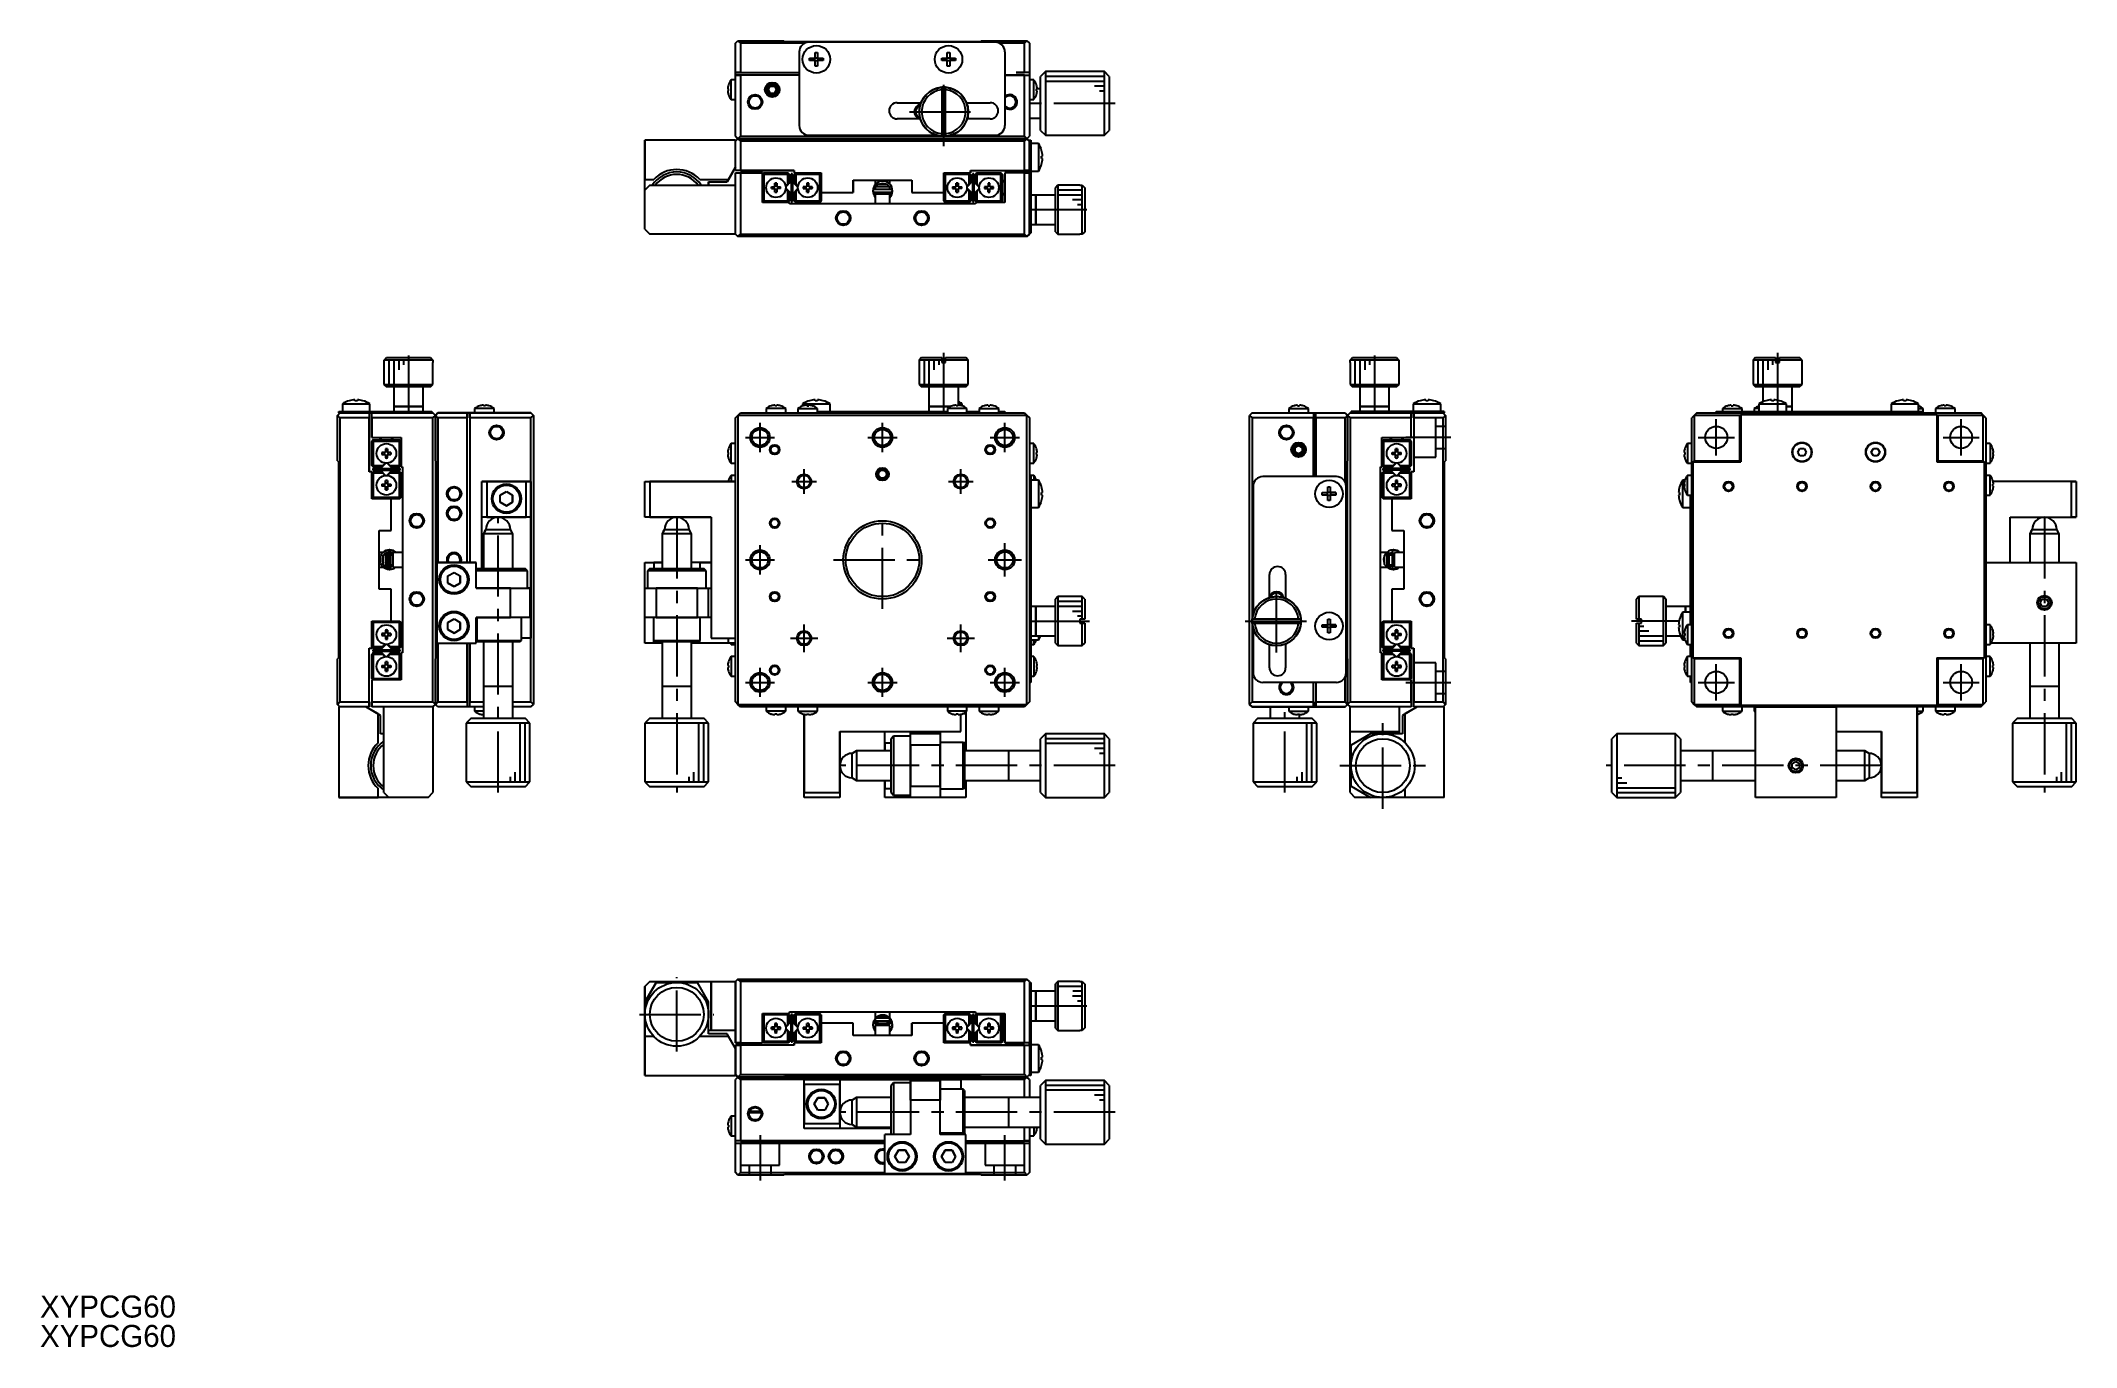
# Model space of a CAD drawing. Extents: x -29 to 387, y 4 to 271.
import ezdxf

# ---------------------------------------------------------------- set-up
doc = ezdxf.new("R2010")
doc.units = 0
doc.header["$LTSCALE"] = 10
doc.linetypes.add('CENTER', pattern=[2, 1.25, -0.25, 0.25, -0.25])
doc.linetypes.add('DASHED', pattern=[3.5, 2, -1.5])
doc.layers.get('0').update_dxf_attribs({"linetype": 'CONTINUOUS'})
doc.layers.add('CENTER', color=1, linetype='CENTER')
doc.styles.get("Standard").update_dxf_attribs({"font": 'FGP教科書体NT-M'})

msp = doc.modelspace()

# ---------------------------------------------------------------- texts
at = {"color": 7}
for p in [(-28.775512, 10.248844), (-28.775512, 4.248844)]:
    msp.add_text('XYPCG60', height=4.5, dxfattribs=at).set_placement(p)

# ---------------------------------------------------------------- linework, layer by layer
at = {"color": 7, "linetype": 'CONTINUOUS'}
for p, q in [((113.227637, 270.410389), (113.727637, 270.910389)), ((113.227637, 264.410389), (113.227637, 270.410389)), ((113.227637, 251.410389), (113.227637, 270.410389)), ((113.727637, 270.910389), (114.227637, 270.410389)), ((113.727637, 270.910389), (123.027637, 270.910389)), ((127.355857, 270.410389), (114.227637, 270.410389)), ((114.227637, 270.410389), (114.227637, 264.410389)), ((123.227637, 270.710389), (123.027637, 270.910389)), ((163.227637, 270.710389), (123.227637, 270.710389)), ((166.227637, 270.610389), (128.227637, 270.610389)), ((163.427637, 270.910389), (163.227637, 270.710389)), ((163.427637, 270.910389), (172.727637, 270.910389)), ((172.227637, 270.410389), (167.099416, 270.410389)), ((172.227637, 270.410389), (172.727637, 270.910389)), ((172.227637, 264.410389), (172.227637, 270.410389)), ((172.727637, 270.910389), (173.227637, 270.410389)), ((173.227637, 270.410389), (173.227637, 264.410389)), ((173.227637, 270.410389), (173.227637, 251.410389)), ((126.227637, 268.610389), (126.227637, 253.610389)), ((128.328497, 266.850389), (128.328497, 267.370389)), ((128.328497, 267.370389), (129.467637, 267.370389)), ((129.467637, 266.850389), (128.328497, 266.850389)), ((129.398195, 266.850389), (129.398195, 267.370389)), ((129.467637, 268.509528), (129.987637, 268.509528)), ((129.467637, 267.370389), (129.467637, 268.509528)), ((129.467637, 267.439831), (129.987637, 267.439831)), ((129.467637, 265.71125), (129.467637, 266.850389)), ((129.987637, 266.780947), (129.467637, 266.780947)), ((129.987637, 268.509528), (129.987637, 267.370389)), ((129.987637, 267.370389), (131.126776, 267.370389)), ((131.126776, 266.850389), (129.987637, 266.850389)), ((129.987637, 266.850389), (129.987637, 265.71125)), ((130.057078, 267.370389), (130.057078, 266.850389)), ((131.126776, 267.370389), (131.126776, 266.850389)), ((155.328497, 266.850389), (155.328497, 267.370389)), ((155.328497, 267.370389), (156.467637, 267.370389)), ((156.467637, 266.850389), (155.328497, 266.850389)), ((156.398195, 266.850389), (156.398195, 267.370389)), ((156.467637, 268.509528), (156.987637, 268.509528)), ((156.467637, 267.370389), (156.467637, 268.509528)), ((156.467637, 267.439831), (156.987637, 267.439831)), ((156.467637, 265.71125), (156.467637, 266.850389)), ((156.987637, 266.780947), (156.467637, 266.780947)), ((156.987637, 268.509528), (156.987637, 267.370389)), ((156.987637, 267.370389), (158.126776, 267.370389)), ((158.126776, 266.850389), (156.987637, 266.850389)), ((156.987637, 266.850389), (156.987637, 265.71125)), ((157.057078, 267.370389), (157.057078, 266.850389)), ((158.126776, 267.370389), (158.126776, 266.850389)), ((168.227637, 268.610389), (168.227637, 253.610389)), ((111.771904, 261.839098), (111.771904, 261.860389)), ((112.329637, 258.910389), (112.329637, 262.910389)), ((113.227637, 262.910389), (112.329637, 262.910389)), ((114.227637, 264.410389), (113.227637, 264.410389)), ((113.227637, 263.910389), (113.227637, 264.410389)), ((113.227637, 264.410389), (126.227637, 264.410389)), ((113.227637, 251.410389), (113.227637, 263.910389)), ((113.227637, 263.910389), (114.227637, 263.910389)), ((126.227637, 263.910389), (113.227637, 263.910389)), ((114.227637, 264.410389), (126.227637, 264.410389)), ((114.227637, 263.910389), (114.227637, 251.410389)), ((126.227637, 263.910389), (114.227637, 263.910389)), ((129.987637, 265.71125), (129.467637, 265.71125)), ((156.987637, 265.71125), (156.467637, 265.71125)), ((172.227637, 263.910389), (168.227637, 263.910389)), ((168.227637, 263.910389), (173.227637, 263.910389)), ((170.527637, 264.410389), (172.227637, 264.410389)), ((173.227637, 264.410389), (170.527637, 264.410389)), ((173.227637, 264.410389), (172.227637, 264.410389)), ((172.227637, 251.410389), (172.227637, 263.910389)), ((172.227637, 263.910389), (173.227637, 263.910389)), ((173.227637, 264.410389), (173.227637, 263.910389)), ((173.227637, 263.910389), (173.227637, 251.410389)), ((174.125636, 262.910389), (173.227637, 262.910389)), ((174.125636, 258.910389), (174.125636, 262.910389)), ((174.683369, 261.839098), (174.683369, 261.860389)), ((176.527637, 264.610389), (175.527637, 263.610389)), ((175.527637, 252.610389), (175.527637, 263.610389)), ((176.527637, 264.610389), (176.527637, 251.610389)), ((188.527637, 264.610389), (176.527637, 264.610389)), ((188.527637, 258.051521), (188.527637, 264.610389)), ((189.527637, 263.610389), (188.527637, 264.610389)), ((188.527637, 251.610389), (188.527637, 264.610389)), ((189.527637, 263.610389), (189.527637, 258.060578)), ((189.527637, 263.610389), (189.527637, 252.610389)), ((111.771904, 261.110389), (111.640161, 261.110389)), ((111.640161, 260.710389), (111.771904, 260.710389)), ((111.771904, 260.710389), (111.771904, 261.110389)), ((111.771904, 259.960389), (111.771904, 259.98168)), ((112.329637, 258.910389), (113.227637, 258.910389)), ((119.861611, 260.910389), (120.294624, 261.660389)), ((120.294624, 260.160389), (119.861611, 260.910389)), ((119.861611, 260.910389), (120.294624, 260.160389)), ((119.861611, 260.910389), (120.294624, 260.160389)), ((120.294624, 261.660389), (121.160649, 261.660389)), ((121.160649, 260.160389), (120.294624, 260.160389)), ((120.294624, 260.160389), (121.160649, 260.160389)), ((120.294624, 260.160389), (121.160649, 260.160389)), ((121.160649, 261.660389), (121.593662, 260.910389)), ((121.593662, 260.910389), (121.160649, 260.160389)), ((121.160649, 260.160389), (121.593662, 260.910389)), ((121.160649, 260.160389), (121.593662, 260.910389)), ((146.227637, 258.260389), (151.082478, 258.260389)), ((155.327637, 261.394363), (155.327637, 260.892576)), ((155.327637, 261.394363), (155.327637, 251.426415)), ((155.327637, 260.892576), (155.327637, 251.928202)), ((156.127637, 260.892576), (156.127637, 261.394363)), ((156.127637, 251.426415), (156.127637, 261.394363)), ((156.127637, 251.928202), (156.127637, 260.892576)), ((160.372795, 258.260389), (165.227637, 258.260389)), ((173.227637, 258.910389), (174.125636, 258.910389)), ((174.683369, 261.110389), (174.815112, 261.110389)), ((174.683369, 260.710389), (174.683369, 261.110389)), ((175.527637, 261.110389), (174.683369, 261.110389)), ((174.815112, 260.710389), (174.683369, 260.710389)), ((174.683369, 259.960389), (174.683369, 259.98168)), ((175.527637, 261.110389), (174.815112, 261.110389)), ((188.527637, 251.610389), (188.527637, 258.051521)), ((189.527637, 258.060578), (189.527637, 252.610389)), ((150.942503, 254.960389), (146.227637, 254.960389)), ((165.227637, 254.960389), (160.51277, 254.960389)), ((173.227637, 255.110389), (175.527637, 255.110389)), ((94.727637, 250.610389), (94.727637, 242.610389)), ((113.227637, 250.610389), (94.727637, 250.610389)), ((94.727637, 232.410389), (94.727637, 250.610389)), ((113.227637, 251.410389), (113.727637, 250.910389)), ((113.227637, 251.410389), (114.227637, 250.410389)), ((113.227637, 250.410389), (114.227637, 251.410389)), ((113.227637, 250.410389), (113.727637, 250.910389)), ((113.227637, 250.610389), (113.227637, 250.410389)), ((113.227637, 250.610389), (113.227637, 250.410389)), ((113.227637, 244.410389), (113.227637, 250.610389)), ((113.227637, 244.410389), (113.227637, 250.410389)), ((113.727637, 250.910389), (114.227637, 251.410389)), ((113.727637, 250.910389), (114.227637, 250.410389)), ((113.727637, 250.910389), (123.027637, 250.910389)), ((123.027637, 250.910389), (113.727637, 250.910389)), ((172.727637, 250.910389), (113.727637, 250.910389)), ((114.227637, 251.410389), (155.727637, 251.410389)), ((114.227637, 251.410389), (172.227637, 251.410389)), ((172.227637, 250.410389), (114.227637, 250.410389)), ((114.227637, 250.410389), (114.227637, 244.410389)), ((123.227637, 250.710389), (123.027637, 250.910389)), ((123.027637, 250.910389), (123.227637, 250.710389)), ((163.427637, 250.910389), (123.027637, 250.910389)), ((123.027637, 250.910389), (123.227637, 250.710389)), ((163.227637, 250.710389), (123.227637, 250.710389)), ((128.227637, 251.610389), (154.327637, 251.610389)), ((155.327637, 251.928202), (155.327637, 251.426415)), ((155.727637, 251.410389), (172.227637, 251.410389)), ((156.127637, 251.426415), (156.127637, 251.928202)), ((157.127637, 251.610389), (166.227637, 251.610389)), ((163.427637, 250.910389), (163.227637, 250.710389)), ((163.427637, 250.910389), (172.727637, 250.910389)), ((172.727637, 250.910389), (163.427637, 250.910389)), ((172.227637, 251.410389), (172.727637, 250.910389)), ((172.227637, 250.410389), (173.227637, 251.410389)), ((172.227637, 251.410389), (173.227637, 250.410389)), ((172.227637, 250.410389), (172.727637, 250.910389)), ((172.227637, 244.410389), (172.227637, 250.410389)), ((172.727637, 250.910389), (173.227637, 251.410389)), ((172.727637, 250.910389), (173.227637, 250.410389)), ((172.927637, 250.710389), (172.727637, 250.910389)), ((172.727637, 250.910389), (172.927637, 250.710389)), ((173.227637, 250.410389), (172.727637, 250.910389)), ((173.227637, 231.410389), (173.227636, 250.410389)), ((173.227637, 250.610389), (173.527637, 250.610389)), ((173.227637, 250.410389), (173.227637, 244.410389)), ((173.527637, 250.610389), (173.527637, 248.610389)), ((173.527637, 250.610389), (173.527637, 249.910389)), ((173.527637, 250.610389), (173.527637, 231.610389)), ((175.0701, 249.910389), (173.527637, 249.910389)), ((175.0701, 249.910389), (175.0701, 247.110389)), ((175.0701, 249.910389), (175.0701, 244.310389)), ((175.527637, 252.610389), (176.527637, 251.610389)), ((176.527637, 251.610389), (188.527637, 251.610389)), ((188.527637, 251.610389), (189.527637, 252.610389)), ((173.527637, 248.610389), (173.527637, 233.610389)), ((175.0701, 247.110389), (175.0701, 244.310389)), ((175.720841, 248.509528), (175.72701, 248.512537)), ((175.720841, 248.509528), (175.72701, 248.512537)), ((175.720841, 248.509528), (175.72701, 248.512537)), ((175.720841, 247.370389), (175.914098, 247.370389)), ((175.720841, 246.850389), (175.720841, 247.370389)), ((175.914098, 246.850389), (175.720841, 246.850389)), ((175.72701, 245.708241), (175.720841, 245.71125)), ((175.72701, 245.708241), (175.720841, 245.71125)), ((175.72701, 245.708241), (175.720841, 245.71125)), ((94.727637, 242.610389), (96.537221, 242.610389)), ((94.727637, 240.410389), (94.727637, 242.610389)), ((95.727637, 241.410389), (94.727637, 240.410389)), ((95.727637, 241.410389), (113.227637, 241.410389)), ((105.918052, 242.610389), (111.784261, 242.610389)), ((107.727637, 242.110389), (111.495586, 242.110389)), ((107.727637, 241.410389), (107.727637, 242.110389)), ((107.727637, 242.110389), (107.727637, 241.410389)), ((107.727637, 242.110389), (107.727637, 241.410389)), ((111.495586, 242.110389), (113.227637, 245.110389)), ((111.784261, 242.610389), (111.495586, 242.110389)), ((111.495586, 242.110389), (111.784261, 242.610389)), ((111.784261, 242.610389), (113.227637, 245.110389)), ((113.227637, 245.110389), (111.784261, 242.610389)), ((114.227637, 244.410389), (113.227637, 244.410389)), ((125.227637, 244.410389), (113.227637, 244.410389)), ((113.227637, 231.410389), (113.227637, 243.910389)), ((113.227637, 243.910389), (114.227637, 243.910389)), ((113.227637, 243.910389), (118.727637, 243.910389)), ((114.227637, 244.410389), (125.227637, 244.410389)), ((118.727637, 243.910389), (114.227637, 243.910389)), ((114.227637, 243.910389), (114.227637, 231.410389)), ((118.727637, 237.910389), (118.727637, 243.910389)), ((118.727637, 243.910389), (118.727637, 243.610389)), ((118.727637, 243.910389), (118.727637, 237.910389)), ((119.027637, 243.910389), (118.727637, 243.610389)), ((118.877637, 243.760389), (118.727637, 243.610389)), ((118.877637, 243.760389), (119.027637, 243.910389)), ((119.027637, 243.610389), (118.877637, 243.760389)), ((119.027637, 243.910389), (123.927637, 243.910389)), ((123.927637, 243.610389), (119.027637, 243.610389)), ((119.027637, 243.610389), (119.027637, 238.210389)), ((120.548928, 241.110389), (121.277637, 241.110389)), ((121.277637, 241.110389), (121.277637, 241.839098)), ((121.277637, 241.839098), (121.277637, 241.296781)), ((121.277637, 241.839098), (121.277637, 241.110389)), ((121.277637, 241.296781), (121.277637, 241.110389)), ((121.677637, 241.839098), (121.677637, 241.110389)), ((121.677637, 241.110389), (122.406345, 241.110389)), ((123.463383, 241.148738), (124.227637, 241.912991)), ((123.927637, 241.612991), (123.463383, 241.148738)), ((123.463383, 241.148738), (123.927637, 241.612991)), ((124.55086, 242.147826), (123.4902, 241.087166)), ((123.927637, 243.910389), (124.077637, 243.760389)), ((124.077637, 243.760389), (123.927637, 243.910389)), ((123.927637, 243.910389), (124.227637, 243.610389)), ((124.077637, 243.760389), (123.927637, 243.610389)), ((123.927637, 241.612991), (123.927637, 243.610389)), ((123.927637, 241.612991), (124.227637, 241.912991)), ((124.227637, 241.912991), (123.927637, 241.612991)), ((124.227637, 243.610389), (124.077637, 243.760389)), ((124.077637, 243.760389), (124.227637, 243.610389)), ((124.227637, 243.610389), (124.227637, 241.912991)), ((124.227637, 241.912991), (124.227637, 243.610389)), ((124.227637, 241.912991), (124.227637, 243.610389)), ((124.877637, 243.710389), (124.577637, 243.710389)), ((124.577637, 243.710389), (124.577637, 238.110389)), ((124.877637, 243.710389), (124.877637, 242.170284)), ((124.877637, 243.710389), (124.877637, 238.110389)), ((124.877637, 243.710389), (124.877637, 238.110389)), ((124.877637, 242.210389), (124.877637, 242.170284)), ((124.877637, 242.170284), (124.877637, 242.210389)), ((124.877637, 242.210389), (124.877637, 242.170284)), ((124.877637, 242.170284), (124.877637, 242.210389)), ((124.877637, 242.210389), (124.877637, 242.170284)), ((124.877637, 242.170284), (124.877637, 242.210389)), ((124.877637, 242.210389), (124.877637, 242.170284)), ((124.877637, 242.170284), (124.877637, 242.210389)), ((124.877637, 242.210389), (124.877637, 242.170284)), ((124.877637, 242.170284), (124.877637, 242.210389)), ((124.877637, 242.210389), (124.877637, 242.170284)), ((124.877637, 242.170284), (124.877637, 242.210389)), ((124.877637, 242.210389), (124.877637, 242.170284)), ((124.877637, 242.170284), (124.877637, 242.210389)), ((124.877637, 242.210389), (124.877637, 242.170284)), ((124.877637, 242.170284), (124.877637, 242.210389)), ((124.877637, 242.210389), (124.877637, 242.170284)), ((124.877637, 242.170284), (124.877637, 242.210389)), ((124.877637, 242.210389), (124.877637, 242.170284)), ((124.877637, 242.170284), (124.877637, 242.210389)), ((124.877637, 242.210389), (124.877637, 242.170284)), ((124.877637, 242.103892), (124.877637, 242.210389)), ((124.877637, 242.210389), (124.877637, 242.103892)), ((124.877637, 239.610389), (124.877637, 242.210389)), ((124.877637, 242.103892), (125.399388, 241.582141)), ((124.877637, 242.103892), (125.965073, 241.016455)), ((124.877637, 242.103892), (125.965073, 241.016455)), ((125.965073, 241.087166), (124.904413, 242.147826)), ((125.227637, 244.410389), (125.227637, 243.910389)), ((125.227637, 243.910389), (130.727637, 243.910389)), ((125.527637, 243.910389), (125.227637, 243.610389)), ((125.377637, 243.760389), (125.227637, 243.610389)), ((125.227637, 241.912991), (125.227637, 243.610389)), ((125.227637, 241.912991), (125.527637, 241.612991)), ((125.227637, 241.912991), (125.99189, 241.148738)), ((125.377637, 243.760389), (125.527637, 243.910389)), ((125.527637, 243.610389), (125.377637, 243.760389)), ((125.399388, 241.582141), (125.965073, 241.016455)), ((130.427637, 243.610389), (125.527637, 243.610389)), ((125.527637, 243.610389), (125.527637, 241.612991)), ((125.527637, 241.612991), (125.99189, 241.148738)), ((127.777637, 241.110389), (127.048928, 241.110389)), ((127.777637, 241.839098), (127.777637, 241.110389)), ((127.777637, 241.839098), (127.777637, 241.296781)), ((127.777637, 241.839098), (127.777637, 241.110389)), ((127.777637, 241.110389), (127.777637, 241.296781)), ((128.177637, 241.110389), (128.177637, 241.839098)), ((128.906345, 241.110389), (128.177637, 241.110389)), ((130.427637, 243.910389), (130.577637, 243.760389)), ((130.577637, 243.760389), (130.427637, 243.910389)), ((130.427637, 243.910389), (130.727637, 243.610389)), ((130.577637, 243.760389), (130.427637, 243.610389)), ((130.427637, 238.210389), (130.427637, 243.610389)), ((130.727637, 243.610389), (130.577637, 243.760389)), ((130.577637, 243.760389), (130.727637, 243.610389)), ((130.727637, 243.910389), (130.727637, 239.910389)), ((130.727637, 243.910389), (130.727637, 238.210389)), ((137.227637, 242.410389), (149.227637, 242.410389)), ((137.227637, 239.910389), (137.227637, 242.410389)), ((137.227637, 242.410389), (137.227637, 239.910389)), ((137.227637, 242.410389), (137.227637, 239.910389)), ((141.727637, 242.410389), (141.727637, 241.510468)), ((141.781953, 241.110389), (141.727637, 241.110389)), ((141.727637, 241.110389), (141.727637, 240.610389)), ((144.727637, 241.110389), (141.727637, 241.110389)), ((141.781953, 241.110389), (142.311121, 241.610389)), ((144.67332, 241.110389), (141.781953, 241.110389)), ((142.311121, 241.610389), (144.144152, 241.610389)), ((144.144152, 241.610389), (144.67332, 241.110389)), ((144.727637, 241.110389), (144.67332, 241.110389)), ((144.727637, 241.640007), (144.727637, 242.410389)), ((144.727637, 240.610389), (144.727637, 241.110389)), ((144.727637, 240.508015), (144.727637, 241.110389)), ((149.227637, 242.410389), (149.227637, 239.910389)), ((155.727637, 243.910389), (155.727636, 238.210389)), ((155.727637, 243.910389), (161.227637, 243.910389)), ((155.727637, 239.910389), (155.727637, 243.910389)), ((155.727637, 243.910389), (155.727637, 243.610389)), ((156.027637, 243.910389), (155.727637, 243.610389)), ((155.877637, 243.760389), (155.727637, 243.610389)), ((155.877637, 243.760389), (156.027637, 243.910389)), ((156.027637, 243.610389), (155.877637, 243.760389)), ((160.927637, 243.610389), (156.027637, 243.610389)), ((156.027637, 243.610389), (156.027637, 238.210389)), ((157.548928, 241.110389), (158.277637, 241.110389)), ((158.277637, 241.110389), (158.277637, 241.839098)), ((158.277637, 241.839098), (158.277637, 241.296781)), ((158.277637, 241.839098), (158.277637, 241.110389)), ((158.277637, 241.296781), (158.277637, 241.110389)), ((158.677637, 241.839098), (158.677637, 241.110389)), ((158.677637, 241.110389), (159.406345, 241.110389)), ((161.227637, 241.912991), (160.463383, 241.148738)), ((160.463383, 241.148738), (160.927637, 241.612991)), ((160.927637, 241.612991), (160.463383, 241.148738)), ((161.55086, 242.147826), (160.4902, 241.087166)), ((160.927637, 243.910389), (161.077637, 243.760389)), ((161.077637, 243.760389), (160.927637, 243.910389)), ((160.927637, 243.910389), (161.227637, 243.610389)), ((161.077637, 243.760389), (160.927637, 243.610389)), ((160.927637, 241.612991), (160.927637, 243.610389)), ((160.927637, 241.612991), (161.227637, 241.912991)), ((161.227637, 241.912991), (160.927637, 241.612991)), ((161.227637, 243.610389), (161.077637, 243.760389)), ((161.077637, 243.760389), (161.227637, 243.610389)), ((161.227637, 243.910389), (161.227637, 244.410389)), ((161.227637, 244.410389), (172.227637, 244.410389)), ((161.227637, 244.410389), (161.227637, 243.910389)), ((161.227637, 244.410389), (161.227637, 243.910389)), ((161.227637, 244.410389), (173.227637, 244.410389)), ((161.227637, 243.610389), (161.227637, 241.912991)), ((161.227637, 241.912991), (161.227637, 243.610389)), ((161.227637, 241.912991), (161.227637, 243.610389)), ((161.577637, 243.710389), (161.577637, 238.110389)), ((161.877637, 243.710389), (161.577637, 243.710389)), ((161.877637, 243.710389), (161.877637, 238.110389)), ((161.877637, 243.710389), (161.877637, 242.170284)), ((161.877637, 243.710389), (161.877637, 238.110389)), ((161.877637, 239.610389), (161.877637, 242.210389)), ((161.877637, 242.210389), (161.877637, 242.103892)), ((161.877637, 242.103892), (161.877637, 242.210389)), ((161.877637, 242.210389), (161.877637, 242.170284)), ((161.877637, 242.170284), (161.877637, 242.210389)), ((161.877637, 242.210389), (161.877637, 242.170284)), ((161.877637, 242.170284), (161.877637, 242.210389)), ((161.877637, 242.210389), (161.877637, 242.170284)), ((161.877637, 242.170284), (161.877637, 242.210389)), ((161.877637, 242.210389), (161.877637, 242.170284)), ((161.877637, 242.170284), (161.877637, 242.210389)), ((161.877637, 242.210389), (161.877637, 242.170284)), ((161.877637, 242.170284), (161.877637, 242.210389)), ((161.877637, 242.210389), (161.877637, 242.170284)), ((161.877637, 242.170284), (161.877637, 242.210389)), ((161.877637, 242.210389), (161.877637, 242.170284)), ((161.877637, 242.170284), (161.877637, 242.210389)), ((161.877637, 242.210389), (161.877637, 242.170284)), ((161.877637, 242.170284), (161.877637, 242.210389)), ((161.877637, 242.210389), (161.877637, 242.170284)), ((161.877637, 242.170284), (161.877637, 242.210389)), ((161.877637, 242.210389), (161.877637, 242.170284)), ((161.877637, 242.170284), (161.877637, 242.210389)), ((161.877637, 242.210389), (161.877637, 242.170284)), ((161.877637, 242.103892), (162.965073, 241.016455)), ((161.877637, 242.103892), (162.399388, 241.582141)), ((161.877637, 242.103892), (162.965073, 241.016455)), ((162.965073, 241.087166), (161.904413, 242.147826)), ((162.527637, 243.910389), (162.227637, 243.610389)), ((162.377637, 243.760389), (162.227637, 243.610389)), ((162.227637, 241.912991), (162.227637, 243.610389)), ((162.227637, 241.912991), (162.527637, 241.612991)), ((162.227637, 241.912991), (162.99189, 241.148738)), ((162.377637, 243.760389), (162.527637, 243.910389)), ((162.527637, 243.610389), (162.377637, 243.760389)), ((162.399388, 241.582141), (162.965073, 241.016455)), ((162.527637, 243.910389), (167.427637, 243.910389)), ((167.427637, 243.610389), (162.527637, 243.610389)), ((162.527637, 243.610389), (162.527637, 241.612991)), ((162.527637, 241.612991), (162.99189, 241.148738)), ((164.777637, 241.110389), (164.048928, 241.110389)), ((164.777637, 241.839098), (164.777637, 241.110389)), ((164.777637, 241.839098), (164.777637, 241.296781)), ((164.777637, 241.839098), (164.777637, 241.110389)), ((164.777637, 241.110389), (164.777637, 241.296781)), ((165.177637, 241.110389), (165.177637, 241.839098)), ((165.906345, 241.110389), (165.177637, 241.110389)), ((167.427637, 243.910389), (167.577637, 243.760389)), ((167.577637, 243.760389), (167.427637, 243.910389)), ((167.427637, 243.910389), (167.727637, 243.610389)), ((167.577637, 243.760389), (167.427637, 243.610389)), ((167.427637, 238.210389), (167.427637, 243.610389)), ((167.727637, 243.610389), (167.577637, 243.760389)), ((167.577637, 243.760389), (167.727637, 243.610389)), ((167.727637, 243.610389), (167.727637, 238.210389)), ((167.727637, 241.910389), (167.727637, 243.610389)), ((167.727637, 238.210389), (167.727637, 243.610389)), ((168.227637, 242.410389), (167.727637, 241.910389)), ((167.977637, 242.160389), (167.727637, 241.910389)), ((168.227637, 242.410389), (167.977637, 242.160389)), ((168.227637, 243.910389), (168.227637, 237.910389)), ((172.227637, 243.910389), (168.227637, 243.910389)), ((173.227637, 243.910389), (168.227637, 243.910389)), ((173.227637, 244.410389), (172.227637, 244.410389)), ((172.227637, 243.910389), (173.227637, 243.910389)), ((172.227637, 231.410389), (172.227637, 243.910389)), ((173.227637, 244.410389), (173.227637, 243.910389)), ((173.227637, 243.910389), (173.227637, 231.410389)), ((173.527637, 244.310389), (173.527637, 239.410389)), ((173.527637, 244.310389), (175.0701, 244.310389)), ((179.027637, 241.410389), (178.527637, 240.910389)), ((179.027637, 241.410389), (179.027637, 231.410389)), ((183.527637, 241.410389), (179.027637, 241.410389)), ((183.527637, 241.410389), (183.527637, 241.394363)), ((183.527637, 241.410389), (183.527637, 241.394363)), ((183.527637, 241.410389), (183.527637, 241.394363)), ((183.527637, 241.394363), (184.027637, 241.394363)), ((184.027637, 231.426415), (184.027637, 241.394363)), ((184.027637, 241.394363), (184.527637, 240.892576)), ((94.727637, 232.410389), (94.727637, 240.410389)), ((118.727637, 238.210389), (118.877637, 238.060389)), ((118.727637, 238.210389), (118.727637, 237.910389)), ((118.727637, 238.210389), (118.727637, 237.910389)), ((118.727637, 238.210389), (118.727637, 237.910389)), ((118.727637, 238.210389), (118.727637, 237.910389)), ((118.727637, 237.910389), (118.727637, 238.210389)), ((118.727637, 238.210389), (118.727637, 237.910389)), ((118.727637, 238.210389), (119.027637, 237.910389)), ((124.227637, 237.910389), (118.727637, 237.910389)), ((118.877637, 238.060389), (119.027637, 238.210389)), ((119.027637, 237.910389), (118.877637, 238.060389)), ((119.027637, 238.210389), (123.927637, 238.210389)), ((121.277637, 240.710389), (120.548928, 240.710389)), ((120.548928, 240.710389), (121.091244, 240.710389)), ((120.548928, 240.710389), (121.277637, 240.710389)), ((121.091244, 240.710389), (121.277637, 240.710389)), ((121.277637, 239.98168), (121.277637, 240.710389)), ((121.277637, 240.710389), (121.277637, 240.523997)), ((121.277637, 239.98168), (121.277637, 240.710389)), ((121.277637, 239.98168), (121.277637, 240.523997)), ((121.677637, 240.710389), (121.677637, 239.98168)), ((122.406345, 240.710389), (121.677637, 240.710389)), ((121.677637, 240.710389), (121.864029, 240.710389)), ((122.406345, 240.710389), (121.677637, 240.710389)), ((122.406345, 240.710389), (121.864029, 240.710389)), ((123.463383, 240.672041), (123.927637, 240.207787)), ((123.927637, 240.207787), (123.463383, 240.672041)), ((124.227637, 239.907787), (123.463383, 240.672041)), ((124.577637, 239.716886), (123.4902, 240.804323)), ((123.4902, 240.733612), (124.55086, 239.672952)), ((124.227637, 239.907787), (123.927637, 240.207787)), ((123.927637, 238.210389), (123.927637, 240.207787)), ((123.927637, 240.207787), (124.227637, 239.907787)), ((123.927637, 238.210389), (124.077637, 238.060389)), ((123.927637, 237.910389), (124.227637, 238.210389)), ((124.077637, 238.060389), (123.927637, 237.910389)), ((123.927637, 237.910389), (124.077637, 238.060389)), ((124.077637, 238.060389), (124.227637, 238.210389)), ((124.227637, 238.210389), (124.077637, 238.060389)), ((124.227637, 239.907787), (124.227637, 238.210389)), ((124.227637, 238.210389), (124.227637, 239.907787)), ((124.227637, 238.210389), (124.227637, 239.907787)), ((124.227637, 237.610389), (124.227637, 237.910389)), ((124.227637, 237.910389), (124.227637, 237.610389)), ((124.227637, 237.910389), (124.227637, 237.610389)), ((162.227637, 237.610389), (124.227637, 237.610389)), ((124.577637, 238.110389), (124.877637, 238.110389)), ((124.877637, 239.650494), (124.877637, 239.610389)), ((124.877637, 239.610389), (124.877637, 239.650494)), ((124.877637, 239.650494), (124.877637, 239.610389)), ((124.877637, 239.610389), (124.877637, 239.650494)), ((124.877637, 239.650494), (124.877637, 239.610389)), ((124.877637, 239.610389), (124.877637, 239.650494)), ((124.877637, 239.650494), (124.877637, 239.610389)), ((124.877637, 239.610389), (124.877637, 239.650494)), ((124.877637, 239.650494), (124.877637, 239.610389)), ((124.877637, 239.610389), (124.877637, 239.650494)), ((124.877637, 239.650494), (124.877637, 239.610389)), ((124.877637, 239.610389), (124.877637, 239.650494)), ((124.877637, 239.650494), (124.877637, 239.610389)), ((124.877637, 239.610389), (124.877637, 239.650494)), ((124.877637, 239.650494), (124.877637, 239.610389)), ((124.877637, 239.610389), (124.877637, 239.650494)), ((124.877637, 239.650494), (124.877637, 239.610389)), ((124.877637, 239.610389), (124.877637, 239.650494)), ((124.877637, 239.650494), (124.877637, 239.610389)), ((124.877637, 239.610389), (124.877637, 239.650494)), ((124.877637, 239.650494), (124.877637, 239.610389)), ((124.877637, 239.610389), (124.877637, 239.650494)), ((124.877637, 239.650494), (124.877637, 239.610389)), ((124.877637, 239.650494), (124.877637, 238.110389)), ((124.904413, 239.672952), (125.965073, 240.733612)), ((125.99189, 240.672041), (125.227637, 239.907787)), ((125.527637, 240.207787), (125.227637, 239.907787)), ((125.227637, 238.210389), (125.227637, 239.907787)), ((125.227637, 238.210389), (125.377637, 238.060389)), ((125.227637, 238.210389), (125.527637, 237.910389)), ((125.377637, 238.060389), (125.527637, 238.210389)), ((125.527637, 237.910389), (125.377637, 238.060389)), ((125.99189, 240.672041), (125.527637, 240.207787)), ((125.527637, 240.207787), (125.527637, 238.210389)), ((125.527637, 238.210389), (130.427637, 238.210389)), ((130.427637, 237.910389), (125.527637, 237.910389)), ((127.048928, 240.710389), (127.777637, 240.710389)), ((127.048928, 240.710389), (127.591244, 240.710389)), ((127.048928, 240.710389), (127.777637, 240.710389)), ((127.777637, 240.710389), (127.591244, 240.710389)), ((127.777637, 240.710389), (127.777637, 239.98168)), ((127.777637, 240.523997), (127.777637, 240.710389)), ((127.777637, 239.98168), (127.777637, 240.710389)), ((127.777637, 239.98168), (127.777637, 240.523997)), ((128.177637, 239.98168), (128.177637, 240.710389)), ((128.177637, 240.710389), (128.906345, 240.710389)), ((128.364029, 240.710389), (128.177637, 240.710389)), ((128.906345, 240.710389), (128.177637, 240.710389)), ((128.906345, 240.710389), (128.364029, 240.710389)), ((130.427637, 238.210389), (130.577637, 238.060389)), ((130.427637, 237.910389), (130.727637, 238.210389)), ((130.577637, 238.060389), (130.427637, 237.910389)), ((130.427637, 237.910389), (130.577637, 238.060389)), ((130.577637, 238.060389), (130.727637, 238.210389)), ((130.727637, 238.210389), (130.577637, 238.060389)), ((130.727637, 239.910389), (130.727637, 238.210389)), ((130.727637, 238.210389), (130.727637, 239.910389)), ((130.727637, 239.910389), (137.227637, 239.910389)), ((141.421754, 239.533144), (141.446273, 239.470307)), ((141.422558, 239.533458), (141.422885, 239.532452)), ((141.422885, 239.532452), (141.423233, 239.531388)), ((141.423233, 239.531388), (141.423727, 239.529886)), ((141.423727, 239.529886), (141.424061, 239.528876)), ((141.424061, 239.528876), (141.424538, 239.527445)), ((141.424538, 239.527445), (141.425139, 239.525652)), ((141.425139, 239.525652), (141.426035, 239.523008)), ((141.426035, 239.523008), (141.426943, 239.520361)), ((141.426943, 239.520361), (141.428655, 239.515457)), ((141.428655, 239.515457), (141.446273, 239.470307)), ((141.446389, 239.474317), (141.445947, 239.471845)), ((141.445947, 239.471845), (141.447086, 239.472324)), ((141.445947, 239.471845), (141.446738, 239.472177)), ((141.446273, 239.470307), (141.445947, 239.471845)), ((141.44679, 239.472199), (141.446937, 239.472261)), ((141.44699, 239.472284), (141.447086, 239.472324)), ((145.034619, 240.508015), (141.534619, 240.508015)), ((141.534619, 240.008015), (145.034619, 240.008015)), ((141.727637, 240.610389), (144.727637, 240.610389)), ((144.727637, 239.610389), (141.727637, 239.610389)), ((141.727637, 239.610389), (141.727637, 237.610389)), ((141.727637, 239.610389), (141.727637, 237.610389)), ((141.727637, 239.005399), (141.727637, 238.910389)), ((141.930744, 239.61028), (141.804523, 240.008006)), ((141.804794, 240.50803), (141.825742, 240.610489)), ((141.886359, 239.764198), (141.886779, 239.776626)), ((141.886581, 239.751768), (141.886359, 239.764198)), ((141.887443, 239.73937), (141.886581, 239.751768)), ((141.886779, 239.776626), (141.887839, 239.789017)), ((141.888942, 239.727038), (141.887443, 239.73937)), ((141.887839, 239.789017), (141.889535, 239.801337)), ((141.891072, 239.714807), (141.888942, 239.727038)), ((141.889535, 239.801337), (141.891864, 239.813553)), ((141.893827, 239.70271), (141.891072, 239.714807)), ((141.891864, 239.813553), (141.894817, 239.825629)), ((141.897195, 239.690778), (141.893827, 239.70271)), ((141.894817, 239.825629), (141.898384, 239.837534)), ((141.901168, 239.679043), (141.897195, 239.690778)), ((141.898384, 239.837534), (141.902555, 239.849236)), ((141.905889, 239.667164), (141.901168, 239.679043)), ((141.902555, 239.849236), (141.907316, 239.860703)), ((141.906215, 239.665626), (141.904786, 239.66869)), ((141.907316, 239.860703), (141.912651, 239.871906)), ((141.912651, 239.871906), (141.918545, 239.882817)), ((141.918545, 239.882817), (141.92498, 239.893407)), ((141.92498, 239.893407), (141.931935, 239.90365)), ((141.931935, 239.90365), (141.939392, 239.913523)), ((141.939392, 239.913523), (141.947327, 239.923001)), ((141.947327, 239.923001), (141.955719, 239.932064)), ((141.955719, 239.932064), (141.964544, 239.94069)), ((141.964544, 239.94069), (141.973779, 239.94886)), ((141.973779, 239.94886), (141.983398, 239.956558)), ((141.983398, 239.956558), (141.993377, 239.963767)), ((141.993377, 239.963767), (142.00369, 239.970472)), ((142.00369, 239.970472), (142.014311, 239.976659)), ((142.014311, 239.976659), (142.025214, 239.982316)), ((142.025214, 239.982316), (142.036372, 239.987433)), ((142.036372, 239.987433), (142.047758, 239.991999)), ((142.047758, 239.991999), (142.059346, 239.996005)), ((142.059346, 239.996005), (142.071107, 239.999445)), ((142.071107, 239.999445), (142.083015, 240.002312)), ((142.083015, 240.002312), (142.095042, 240.004601)), ((142.095042, 240.004601), (142.10716, 240.006308)), ((142.10716, 240.006308), (142.119343, 240.00743)), ((142.119343, 240.00743), (142.131562, 240.007965)), ((142.131562, 240.007965), (142.136466, 240.008015)), ((142.227637, 240.610389), (142.227637, 240.508015)), ((142.227637, 240.008015), (142.227637, 239.610389)), ((142.227637, 240.008015), (142.227637, 239.610389)), ((142.227637, 240.008015), (142.227637, 239.610389)), ((144.227637, 240.508015), (144.227637, 240.610389)), ((144.227637, 239.610389), (144.227637, 240.008015)), ((144.227637, 239.610389), (144.227637, 240.008015)), ((144.227637, 239.610389), (144.227637, 240.008015)), ((144.432772, 240.008015), (144.444355, 240.007746)), ((144.444355, 240.007746), (144.456552, 240.00689)), ((144.456552, 240.00689), (144.468693, 240.00545)), ((144.468693, 240.00545), (144.48075, 240.003429)), ((144.48075, 240.003429), (144.492695, 240.00083)), ((144.492695, 240.00083), (144.504502, 239.997659)), ((144.504502, 239.997659), (144.516143, 239.993922)), ((144.516143, 239.993922), (144.527592, 239.989627)), ((144.527592, 239.989627), (144.538823, 239.984783)), ((144.538823, 239.984783), (144.549809, 239.979398)), ((144.549809, 239.979398), (144.560524, 239.973485)), ((144.560524, 239.973485), (144.570943, 239.967054)), ((144.570943, 239.967054), (144.58104, 239.960118)), ((144.58104, 239.960118), (144.590792, 239.952693)), ((144.590792, 239.952693), (144.600172, 239.944792)), ((144.600172, 239.944792), (144.609158, 239.936433)), ((144.609158, 239.936433), (144.617726, 239.927634)), ((144.617726, 239.927634), (144.625852, 239.918413)), ((144.625852, 239.918413), (144.633517, 239.908792)), ((144.633517, 239.908792), (144.640697, 239.89879)), ((144.664339, 239.666652), (144.638754, 239.610283)), ((144.640697, 239.89879), (144.647372, 239.888432)), ((144.647372, 239.888432), (144.653524, 239.877741)), ((144.653524, 239.877741), (144.659133, 239.866743)), ((144.659133, 239.866743), (144.664182, 239.855465)), ((144.724929, 239.605921), (144.660404, 239.657556)), ((144.663664, 239.662701), (144.663023, 239.665626)), ((144.666072, 239.673792), (144.663348, 239.667164)), ((144.665719, 239.659197), (144.663664, 239.662701)), ((144.664182, 239.855465), (144.668656, 239.843934)), ((144.669177, 239.655135), (144.665719, 239.659197)), ((144.670328, 239.685468), (144.666072, 239.673792)), ((144.668656, 239.843934), (144.67254, 239.83218)), ((144.674016, 239.650541), (144.669177, 239.655135)), ((144.67398, 239.697351), (144.670328, 239.685468)), ((144.67254, 239.83218), (144.675822, 239.820232)), ((144.677017, 239.709409), (144.67398, 239.697351)), ((144.680205, 239.645442), (144.674016, 239.650541)), ((144.675822, 239.820232), (144.678489, 239.808123)), ((144.67943, 239.72161), (144.677017, 239.709409)), ((144.678489, 239.808123), (144.680533, 239.795885)), ((144.681212, 239.733918), (144.67943, 239.72161)), ((144.687708, 239.63987), (144.680205, 239.645442)), ((144.680533, 239.795885), (144.681946, 239.783549)), ((144.682356, 239.746301), (144.681212, 239.733918)), ((144.681946, 239.783549), (144.682723, 239.771151)), ((144.68286, 239.758723), (144.682356, 239.746301)), ((144.682723, 239.771151), (144.68286, 239.758723)), ((144.696477, 239.633859), (144.687708, 239.63987)), ((144.706459, 239.627448), (144.696477, 239.633859)), ((144.717592, 239.620674), (144.706459, 239.627448)), ((144.729808, 239.61358), (144.717592, 239.620674)), ((145.118044, 239.461711), (144.724929, 239.605921)), ((144.727637, 240.610389), (144.727637, 240.669135)), ((144.727637, 240.508015), (144.727637, 240.610389)), ((144.727637, 237.610389), (144.727637, 239.610389)), ((144.727644, 238.875091), (145.121974, 239.470819)), ((144.728031, 240.669248), (144.76469, 240.508043)), ((144.74303, 239.606209), (144.729808, 239.61358)), ((144.757178, 239.598607), (144.74303, 239.606209)), ((144.772165, 239.590822), (144.757178, 239.598607)), ((144.787897, 239.5829), (144.772165, 239.590822)), ((144.804278, 239.57489), (144.787897, 239.5829)), ((144.821208, 239.566843), (144.804278, 239.57489)), ((144.838581, 239.558808), (144.821208, 239.566843)), ((144.85629, 239.550833), (144.838581, 239.558808)), ((144.874227, 239.542969), (144.85629, 239.550833)), ((144.89228, 239.535264), (144.874227, 239.542969)), ((144.910339, 239.527765), (144.89228, 239.535264)), ((144.928292, 239.520519), (144.910339, 239.527765)), ((144.946028, 239.51357), (144.928292, 239.520519)), ((144.963438, 239.506961), (144.946028, 239.51357)), ((144.980415, 239.500733), (144.963438, 239.506961)), ((144.996854, 239.494925), (144.980415, 239.500733)), ((145.012654, 239.489571), (144.996854, 239.494925)), ((145.027717, 239.484706), (145.012654, 239.489571)), ((145.04195, 239.480358), (145.027717, 239.484706)), ((145.055266, 239.476556), (145.04195, 239.480358)), ((145.067582, 239.473321), (145.055266, 239.476556)), ((145.078823, 239.470675), (145.067582, 239.473321)), ((145.08892, 239.468634), (145.078823, 239.470675)), ((145.084824, 239.389235), (145.119088, 239.464155)), ((145.097809, 239.46721), (145.08892, 239.468634)), ((145.105437, 239.466411), (145.097809, 239.46721)), ((145.111756, 239.466244), (145.105437, 239.466411)), ((145.116727, 239.466708), (145.111756, 239.466244)), ((145.12032, 239.467802), (145.116727, 239.466708)), ((145.122512, 239.469517), (145.12032, 239.467802)), ((145.12329, 239.471845), (145.122512, 239.469517)), ((145.122965, 239.470307), (145.136018, 239.502889)), ((145.140035, 240.010678), (145.133463, 240.028446)), ((145.136018, 239.502889), (145.148108, 239.537906)), ((145.151565, 239.975486), (145.140035, 240.010678)), ((145.144582, 239.526016), (145.283106, 240.228509)), ((145.148108, 239.537906), (145.158433, 239.573474)), ((145.161322, 239.939771), (145.151565, 239.975486)), ((145.158433, 239.573474), (145.166967, 239.609504)), ((145.169285, 239.903621), (145.161322, 239.939771)), ((145.166967, 239.609504), (145.173691, 239.645906)), ((145.175433, 239.867125), (145.169285, 239.903621)), ((145.173691, 239.645906), (145.178589, 239.682592)), ((145.179751, 239.830373), (145.175433, 239.867125)), ((145.178589, 239.682592), (145.181649, 239.719472)), ((145.18223, 239.793453), (145.179751, 239.830373)), ((145.181649, 239.719472), (145.182863, 239.756456)), ((145.182863, 239.756456), (145.18223, 239.793453)), ((149.227637, 239.910389), (155.727637, 239.910389)), ((155.727637, 238.210389), (155.727637, 239.910389)), ((155.727637, 238.210389), (155.877637, 238.060389)), ((155.727637, 238.210389), (156.027637, 237.910389)), ((155.877637, 238.060389), (156.027637, 238.210389)), ((156.027637, 237.910389), (155.877637, 238.060389)), ((156.027637, 238.210389), (160.927637, 238.210389)), ((160.927637, 237.910389), (156.027637, 237.910389)), ((158.277637, 240.710389), (157.548928, 240.710389)), ((157.548928, 240.710389), (158.091244, 240.710389)), ((157.548928, 240.710389), (158.277637, 240.710389)), ((158.091244, 240.710389), (158.277637, 240.710389)), ((158.277637, 239.98168), (158.277637, 240.710389)), ((158.277637, 240.710389), (158.277637, 240.523997)), ((158.277637, 239.98168), (158.277637, 240.710389)), ((158.277637, 239.98168), (158.277637, 240.523997)), ((158.677637, 240.710389), (158.677637, 239.98168)), ((159.406345, 240.710389), (158.677637, 240.710389)), ((158.677637, 240.710389), (158.864029, 240.710389)), ((159.406345, 240.710389), (158.677637, 240.710389)), ((159.406345, 240.710389), (158.864029, 240.710389)), ((160.927637, 240.207787), (160.463383, 240.672041)), ((160.463383, 240.672041), (160.927637, 240.207787)), ((160.463383, 240.672041), (161.227637, 239.907787)), ((161.055885, 240.238638), (160.4902, 240.804323)), ((161.577637, 239.716886), (160.4902, 240.804323)), ((160.4902, 240.733612), (161.55086, 239.672952)), ((161.227637, 239.907787), (160.927637, 240.207787)), ((160.927637, 238.210389), (160.927637, 240.207787)), ((160.927637, 240.207787), (161.227637, 239.907787)), ((160.927637, 238.210389), (161.077637, 238.060389)), ((160.927637, 237.910389), (161.227637, 238.210389)), ((161.077637, 238.060389), (160.927637, 237.910389)), ((160.927637, 237.910389), (161.077637, 238.060389)), ((161.577637, 239.716886), (161.055885, 240.238638)), ((161.077637, 238.060389), (161.227637, 238.210389)), ((161.227637, 238.210389), (161.077637, 238.060389)), ((161.227637, 239.907787), (161.227637, 238.210389)), ((161.227637, 238.210389), (161.227637, 239.907787)), ((161.227637, 238.210389), (161.227637, 239.907787)), ((161.577637, 238.110389), (161.877637, 238.110389)), ((161.877637, 239.650494), (161.877637, 239.610389)), ((161.877637, 239.610389), (161.877637, 239.650494)), ((161.877637, 239.650494), (161.877637, 239.610389)), ((161.877637, 239.610389), (161.877637, 239.650494)), ((161.877637, 239.650494), (161.877637, 239.610389)), ((161.877637, 239.610389), (161.877637, 239.650494)), ((161.877637, 239.650494), (161.877637, 239.610389)), ((161.877637, 239.610389), (161.877637, 239.650494)), ((161.877637, 239.650494), (161.877637, 239.610389)), ((161.877637, 239.610389), (161.877637, 239.650494)), ((161.877637, 239.650494), (161.877637, 239.610389)), ((161.877637, 239.610389), (161.877637, 239.650494)), ((161.877637, 239.650494), (161.877637, 239.610389)), ((161.877637, 239.610389), (161.877637, 239.650494)), ((161.877637, 239.650494), (161.877637, 239.610389)), ((161.877637, 239.610389), (161.877637, 239.650494)), ((161.877637, 239.650494), (161.877637, 239.610389)), ((161.877637, 239.610389), (161.877637, 239.650494)), ((161.877637, 239.650494), (161.877637, 239.610389)), ((161.877637, 239.610389), (161.877637, 239.650494)), ((161.877637, 239.650494), (161.877637, 239.610389)), ((161.877637, 239.610389), (161.877637, 239.650494)), ((161.877637, 239.650494), (161.877637, 239.610389)), ((161.877637, 239.650494), (161.877637, 238.110389)), ((161.904413, 239.672952), (162.965073, 240.733612)), ((162.99189, 240.672041), (162.227637, 239.907787)), ((162.527637, 240.207787), (162.227637, 239.907787)), ((162.227637, 238.210389), (162.227637, 239.907787)), ((162.227637, 238.210389), (162.377637, 238.060389)), ((162.227637, 238.210389), (162.527637, 237.910389)), ((162.227637, 237.910389), (162.227637, 237.610389)), ((168.227637, 237.910389), (162.227637, 237.910389)), ((162.377637, 238.060389), (162.527637, 238.210389)), ((162.527637, 237.910389), (162.377637, 238.060389)), ((162.99189, 240.672041), (162.527637, 240.207787)), ((162.527637, 240.207787), (162.527637, 238.210389)), ((162.527637, 238.210389), (167.427637, 238.210389)), ((164.048928, 240.710389), (164.777637, 240.710389)), ((164.048928, 240.710389), (164.591244, 240.710389)), ((164.048928, 240.710389), (164.777637, 240.710389)), ((164.777637, 240.710389), (164.591244, 240.710389)), ((164.777637, 240.710389), (164.777637, 239.98168)), ((164.777637, 240.523997), (164.777637, 240.710389)), ((164.777637, 239.98168), (164.777637, 240.710389)), ((164.777637, 239.98168), (164.777637, 240.523997)), ((165.177637, 239.98168), (165.177637, 240.710389)), ((165.177637, 240.710389), (165.906345, 240.710389)), ((165.364029, 240.710389), (165.177637, 240.710389)), ((165.906345, 240.710389), (165.177637, 240.710389)), ((165.906345, 240.710389), (165.364029, 240.710389)), ((167.427637, 238.210389), (167.577637, 238.060389)), ((167.427637, 237.910389), (167.727637, 238.210389)), ((167.577637, 238.060389), (167.427637, 237.910389)), ((167.427637, 237.910389), (167.577637, 238.060389)), ((167.577637, 238.060389), (167.727637, 238.210389)), ((167.727637, 238.210389), (167.577637, 238.060389)), ((167.727637, 238.210389), (167.727637, 239.910389)), ((167.727637, 239.910389), (167.977637, 239.660389)), ((167.727637, 239.910389), (168.227637, 239.410389)), ((167.977637, 239.660389), (168.227637, 239.410389)), ((174.527637, 239.410389), (173.527637, 239.410389)), ((178.527637, 239.410389), (173.527637, 239.410389)), ((173.527637, 234.960389), (173.527637, 238.260389)), ((174.527637, 239.410389), (174.527637, 233.410389)), ((174.527637, 233.410389), (174.527637, 239.410389)), ((178.527637, 239.410389), (174.527637, 239.410389)), ((174.527637, 233.410389), (174.527637, 239.410389)), ((178.527637, 231.910389), (178.527637, 240.910389)), ((184.527637, 240.892576), (184.527637, 231.928202)), ((184.527637, 240.892576), (184.527637, 231.928202)), ((184.527637, 240.892576), (184.527637, 231.928202)), ((173.527637, 233.610389), (173.527637, 231.610389)), ((173.527637, 233.410389), (173.527637, 231.610389)), ((173.527637, 233.410389), (174.527637, 233.410389)), ((173.527637, 233.410389), (178.527637, 233.410389)), ((174.527637, 233.410389), (178.527637, 233.410389)), ((94.727637, 232.410389), (95.727637, 231.410389)), ((113.227637, 231.410389), (95.727637, 231.410389)), ((113.227637, 231.410389), (113.727637, 230.910389)), ((113.727637, 230.910389), (114.227637, 231.410389)), ((172.727637, 230.910389), (113.727637, 230.910389)), ((114.227637, 231.410389), (172.227637, 231.410389)), ((172.227637, 231.410389), (172.727637, 230.910389)), ((172.727637, 230.910389), (173.227637, 231.410389)), ((173.227637, 231.410389), (172.727637, 230.910389)), ((173.227637, 231.410389), (172.727637, 230.910389)), ((173.527637, 231.610389), (173.227637, 231.610389)), ((173.227637, 231.410389), (173.227637, 231.610389)), ((178.527637, 231.910389), (179.027637, 231.410389)), ((179.027637, 231.410389), (183.527637, 231.410389)), ((183.527637, 231.426415), (183.527637, 231.410389)), ((184.027637, 231.426415), (183.527637, 231.426415)), ((183.527637, 231.426415), (183.527637, 231.410389)), ((183.527637, 231.426415), (183.527637, 231.410389)), ((184.527637, 231.928202), (184.027637, 231.426415)), ((41.448254, 205.220414), (41.46428, 205.220414)), ((41.448254, 205.220414), (41.448254, 200.720414)), ((41.46428, 205.720414), (41.966067, 206.220414)), ((41.46428, 205.220414), (41.46428, 205.720414)), ((51.432228, 205.720414), (41.46428, 205.720414)), ((41.966067, 206.220414), (50.930441, 206.220414)), ((50.930441, 206.220414), (51.432228, 205.720414)), ((51.432228, 205.720414), (51.432228, 205.220414)), ((51.432228, 205.220414), (51.448254, 205.220414)), ((51.448254, 200.720414), (51.448254, 205.220414)), ((151.227637, 206.220414), (150.727637, 205.720414)), ((155.327637, 205.720414), (150.727637, 205.720414)), ((150.727637, 205.720414), (150.727637, 200.720414)), ((151.227637, 206.220414), (155.327637, 206.220414)), ((155.327637, 206.220414), (155.327637, 205.720414)), ((155.327637, 206.220414), (155.327637, 205.220414)), ((155.327637, 205.720414), (155.327637, 205.220414)), ((155.327637, 205.220414), (156.127637, 205.220414)), ((156.127637, 206.220414), (160.227637, 206.220414)), ((156.127637, 205.720414), (156.127637, 206.220414)), ((156.127637, 205.220414), (156.127637, 206.220414)), ((160.727637, 205.720414), (156.127637, 205.720414)), ((156.127637, 205.220414), (156.127637, 205.720414)), ((160.727637, 205.720414), (160.227637, 206.220414)), ((160.727637, 200.720414), (160.727637, 205.720414)), ((238.701096, 205.220414), (238.717122, 205.220414)), ((238.701096, 205.220414), (238.701096, 200.720414)), ((238.717122, 205.720414), (239.218909, 206.220414)), ((248.685071, 205.720414), (238.717122, 205.720414)), ((238.717122, 205.220414), (238.717122, 205.720414)), ((239.218909, 206.220414), (248.183283, 206.220414)), ((248.183283, 206.220414), (248.685071, 205.720414)), ((248.685071, 205.720414), (248.685071, 205.220414)), ((248.685071, 205.220414), (248.701096, 205.220414)), ((248.701096, 200.720414), (248.701096, 205.220414)), ((321.479226, 206.220414), (320.979226, 205.720414)), ((325.579226, 205.720414), (320.979226, 205.720414)), ((320.979226, 205.720414), (320.979226, 200.720414)), ((321.479226, 206.220414), (325.579226, 206.220414)), ((325.579226, 206.220414), (325.579226, 205.720414)), ((325.579226, 206.220414), (325.579226, 205.220414)), ((325.579226, 205.720414), (325.579226, 205.220414)), ((325.579226, 205.220414), (326.379226, 205.220414)), ((326.379226, 206.220414), (330.479226, 206.220414)), ((326.379226, 205.720414), (326.379226, 206.220414)), ((326.379226, 205.220414), (326.379226, 206.220414)), ((330.979226, 205.720414), (326.379226, 205.720414)), ((326.379226, 205.220414), (326.379226, 205.720414)), ((330.979226, 205.720414), (330.479226, 206.220414)), ((330.979226, 200.720414), (330.979226, 205.720414)), ((41.448254, 200.720414), (51.448254, 200.720414)), ((41.448254, 200.720414), (41.948254, 200.220414)), ((50.948254, 200.220414), (41.948254, 200.220414)), ((43.448254, 200.220414), (43.448254, 196.220414)), ((43.448254, 200.220414), (43.448254, 195.220414)), ((49.448254, 196.220414), (49.448254, 200.220414)), ((49.448254, 195.220414), (49.448254, 200.220414)), ((50.948254, 200.220414), (51.448254, 200.720414)), ((150.727637, 200.720414), (160.727637, 200.720414)), ((150.727637, 200.720414), (151.227637, 200.220414)), ((160.227637, 200.220414), (151.227637, 200.220414)), ((152.727637, 200.220414), (152.727637, 196.220414)), ((152.727637, 200.220414), (152.727637, 195.220414)), ((158.727637, 196.504358), (158.727637, 200.220414)), ((160.227637, 200.220414), (160.727637, 200.720414)), ((238.701096, 200.720414), (248.701096, 200.720414)), ((238.701096, 200.720414), (239.201096, 200.220414)), ((248.201096, 200.220414), (239.201096, 200.220414)), ((240.701096, 200.220414), (240.701096, 196.220414)), ((240.701096, 200.220414), (240.701096, 195.220414)), ((246.701096, 196.220414), (246.701096, 200.220414)), ((246.701096, 195.220414), (246.701096, 200.220414)), ((248.201096, 200.220414), (248.701096, 200.720414)), ((320.979226, 200.720414), (325.979226, 200.720414)), ((320.979226, 200.720414), (321.479226, 200.220414)), ((320.979226, 200.720414), (330.979226, 200.720414)), ((325.979226, 200.220414), (321.479226, 200.220414)), ((330.479226, 200.220414), (321.479226, 200.220414)), ((322.979226, 200.220414), (322.979226, 197.20299)), ((325.979226, 200.720414), (330.979226, 200.720414)), ((330.479226, 200.220414), (325.979226, 200.220414)), ((328.979226, 196.220414), (328.979226, 200.220414)), ((328.979226, 195.220414), (328.979226, 200.220414)), ((330.479226, 200.220414), (330.979226, 200.720414)), ((32.948254, 196.762877), (35.748254, 196.762877)), ((32.948254, 196.762877), (32.948254, 195.220414)), ((32.948254, 196.762877), (38.548254, 196.762877)), ((34.349115, 197.413619), (34.346106, 197.419787)), ((35.488254, 197.413619), (35.488254, 197.606876)), ((36.008254, 197.413619), (35.488254, 197.413619)), ((35.748254, 196.762877), (38.548254, 196.762877)), ((36.008254, 197.606876), (36.008254, 197.413619)), ((37.150402, 197.419787), (37.147393, 197.413619)), ((38.548254, 195.220414), (38.548254, 196.762877)), ((43.448254, 196.220414), (49.448254, 196.220414)), ((49.448254, 196.220414), (43.448254, 196.220414)), ((43.448254, 196.220414), (43.448254, 195.220414)), ((49.448254, 196.220414), (43.448254, 196.220414)), ((49.448254, 195.220414), (49.448254, 196.220414)), ((63.948254, 195.818413), (59.948254, 195.818413)), ((59.948254, 195.818413), (59.948254, 194.920414)), ((61.019545, 196.376147), (60.998254, 196.376147)), ((61.019545, 196.376147), (60.998254, 196.376147)), ((61.019545, 196.376147), (60.998254, 196.376147)), ((61.748254, 196.376147), (61.748254, 196.50789)), ((62.148254, 196.376147), (61.748254, 196.376147)), ((62.148254, 196.50789), (62.148254, 196.376147)), ((62.898254, 196.376147), (62.876963, 196.376147)), ((62.898254, 196.376147), (62.876963, 196.376147)), ((62.898254, 196.376147), (62.876963, 196.376147)), ((63.948254, 194.920414), (63.948254, 195.818413)), ((123.477637, 195.818413), (119.477637, 195.818413)), ((119.477637, 195.818413), (119.477637, 194.920414)), ((120.548928, 196.376147), (120.527637, 196.376147)), ((120.548928, 196.376147), (120.527637, 196.376147)), ((120.548928, 196.376147), (120.527637, 196.376147)), ((121.277637, 196.376147), (121.277637, 196.50789)), ((121.677637, 196.376147), (121.277637, 196.376147)), ((121.677637, 196.50789), (121.677637, 196.376147)), ((122.427637, 196.376147), (122.406345, 196.376147)), ((122.427637, 196.376147), (122.406345, 196.376147)), ((122.427637, 196.376147), (122.406345, 196.376147)), ((123.477637, 194.920414), (123.477637, 195.818413)), ((125.977637, 195.818413), (129.977637, 195.818413)), ((125.977637, 195.818413), (125.977637, 194.920414)), ((126.927637, 196.762877), (132.527637, 196.762877)), ((126.927637, 196.762877), (126.927637, 196.343244)), ((127.027637, 196.376147), (127.048928, 196.376147)), ((127.027637, 196.376147), (127.048928, 196.376147)), ((127.027637, 196.376147), (127.048928, 196.376147)), ((127.777637, 196.50789), (127.777637, 196.376147)), ((127.777637, 196.376147), (128.177637, 196.376147)), ((128.177637, 196.376147), (128.177637, 196.50789)), ((128.328497, 197.413619), (128.325489, 197.419787)), ((128.906345, 196.376147), (128.927637, 196.376147)), ((128.906345, 196.376147), (128.927637, 196.376147)), ((128.906345, 196.376147), (128.927637, 196.376147)), ((129.467637, 197.413619), (129.467637, 197.606876)), ((129.987637, 197.413619), (129.467637, 197.413619)), ((129.977637, 194.920414), (129.977637, 195.818413)), ((129.987637, 197.606876), (129.987637, 197.413619)), ((131.129784, 197.419787), (131.126776, 197.413619)), ((132.527637, 195.220414), (132.527637, 196.762877)), ((152.727637, 196.220414), (155.727637, 196.220414)), ((155.727637, 196.220414), (152.727637, 196.220414)), ((152.727637, 196.220414), (152.727637, 195.220414)), ((157.124862, 196.220414), (152.727637, 196.220414)), ((155.727637, 196.220414), (157.124862, 196.220414)), ((157.124862, 196.220414), (155.727637, 196.220414)), ((160.477637, 195.818413), (156.477637, 195.818413)), ((156.477637, 195.818413), (156.477637, 194.920414)), ((157.548928, 196.376147), (157.527637, 196.376147)), ((157.548928, 196.376147), (157.527637, 196.376147)), ((157.548928, 196.376147), (157.527637, 196.376147)), ((158.277637, 196.376147), (158.277637, 196.50789)), ((158.677637, 196.376147), (158.277637, 196.376147)), ((158.677637, 196.50789), (158.677637, 196.376147)), ((158.727637, 196.762877), (159.527637, 196.762877)), ((159.427637, 196.376147), (159.406345, 196.376147)), ((159.427637, 196.376147), (159.406345, 196.376147)), ((159.427637, 196.376147), (159.406345, 196.376147)), ((159.527637, 196.343244), (159.527637, 196.762877)), ((160.477637, 194.920414), (160.477637, 195.818413)), ((162.977637, 195.818413), (166.977637, 195.818413)), ((162.977637, 195.818413), (162.977637, 194.920414)), ((164.027637, 196.376147), (164.048928, 196.376147)), ((164.027637, 196.376147), (164.048928, 196.376147)), ((164.027637, 196.376147), (164.048928, 196.376147)), ((164.777637, 196.50789), (164.777637, 196.376147)), ((164.777637, 196.376147), (165.177637, 196.376147)), ((165.177637, 196.376147), (165.177637, 196.50789)), ((165.906345, 196.376147), (165.927637, 196.376147)), ((165.906345, 196.376147), (165.927637, 196.376147)), ((165.906345, 196.376147), (165.927637, 196.376147)), ((166.977637, 194.920414), (166.977637, 195.818413)), ((226.201096, 195.818413), (226.201096, 194.920414)), ((226.201096, 195.818413), (230.201096, 195.818413)), ((227.251096, 196.376147), (227.272388, 196.376147)), ((227.251096, 196.376147), (227.272388, 196.376147)), ((227.251096, 196.376147), (227.272388, 196.376147)), ((228.001096, 196.50789), (228.001096, 196.376147)), ((228.001096, 196.376147), (228.401096, 196.376147)), ((228.401096, 196.376147), (228.401096, 196.50789)), ((229.129805, 196.376147), (229.151096, 196.376147)), ((229.129805, 196.376147), (229.151096, 196.376147)), ((229.129805, 196.376147), (229.151096, 196.376147)), ((230.201096, 194.920414), (230.201096, 195.818413)), ((240.701096, 196.220414), (246.701096, 196.220414)), ((246.701096, 196.220414), (240.701096, 196.220414)), ((240.701096, 196.220414), (240.701096, 195.220414)), ((246.701096, 196.220414), (240.701096, 196.220414)), ((246.701096, 195.220414), (246.701096, 196.220414)), ((251.601096, 196.762877), (257.201096, 196.762877)), ((251.601096, 196.762877), (251.601096, 195.220414)), ((253.001957, 197.413619), (252.998949, 197.419787)), ((254.141096, 197.413619), (254.141096, 197.606876)), ((254.661096, 197.413619), (254.141096, 197.413619)), ((254.661096, 197.606876), (254.661096, 197.413619)), ((255.803244, 197.419787), (255.800236, 197.413619)), ((257.201096, 195.220414), (257.201096, 196.762877)), ((314.729226, 195.818413), (316.729226, 195.818413)), ((314.729226, 195.818413), (314.729226, 195.220414)), ((314.729226, 195.818413), (318.729226, 195.818413)), ((315.779226, 196.376147), (315.800517, 196.376147)), ((315.779226, 196.376147), (315.800517, 196.376147)), ((315.779226, 196.376147), (315.800517, 196.376147)), ((316.529226, 196.50789), (316.529226, 196.376147)), ((316.529226, 196.376147), (316.929226, 196.376147)), ((316.729226, 195.818413), (318.729226, 195.818413)), ((316.929226, 196.376147), (316.929226, 196.50789)), ((317.657935, 196.376147), (317.679226, 196.376147)), ((317.657935, 196.376147), (317.679226, 196.376147)), ((317.657935, 196.376147), (317.679226, 196.376147)), ((318.729226, 195.220414), (318.729226, 195.818413)), ((322.179226, 195.818413), (321.229226, 195.818413)), ((321.229226, 195.818413), (321.229226, 195.220414)), ((322.179226, 196.762877), (327.779226, 196.762877)), ((322.179226, 196.762877), (322.179226, 195.220414)), ((323.580087, 197.413619), (323.577078, 197.419787)), ((324.719226, 197.413619), (324.719226, 197.606876)), ((325.239226, 197.413619), (324.719226, 197.413619)), ((325.239226, 197.606876), (325.239226, 197.413619)), ((326.381374, 197.419787), (326.378365, 197.413619)), ((327.779226, 195.220414), (327.779226, 196.762877)), ((327.779226, 196.220414), (328.979226, 196.220414)), ((328.979226, 196.220414), (327.779226, 196.220414)), ((328.979226, 196.220414), (327.779226, 196.220414)), ((328.979226, 195.220414), (328.979226, 196.220414)), ((349.179226, 196.762877), (354.779226, 196.762877)), ((349.179226, 196.762877), (349.179226, 195.220414)), ((350.580087, 197.413619), (350.577078, 197.419787)), ((351.719226, 197.413619), (351.719226, 197.606876)), ((352.239226, 197.413619), (351.719226, 197.413619)), ((352.239226, 197.606876), (352.239226, 197.413619)), ((353.381374, 197.419787), (353.378365, 197.413619)), ((354.779226, 195.220414), (354.779226, 196.762877)), ((354.779226, 195.818413), (355.729226, 195.818413)), ((355.729226, 194.920414), (355.729226, 195.818413)), ((360.229226, 195.818413), (358.229226, 195.818413)), ((358.229226, 195.818413), (358.229226, 194.920414)), ((362.229226, 195.818413), (358.229226, 195.818413)), ((359.300517, 196.376147), (359.279226, 196.376147)), ((359.300517, 196.376147), (359.279226, 196.376147)), ((359.300517, 196.376147), (359.279226, 196.376147)), ((360.029226, 196.376147), (360.029226, 196.50789)), ((360.429226, 196.376147), (360.029226, 196.376147)), ((362.229226, 195.818413), (360.229226, 195.818413)), ((360.429226, 196.50789), (360.429226, 196.376147)), ((361.179226, 196.376147), (361.157935, 196.376147)), ((361.179226, 196.376147), (361.157935, 196.376147)), ((361.179226, 196.376147), (361.157935, 196.376147)), ((362.229226, 194.920414), (362.229226, 195.818413)), ((31.948254, 194.420414), (32.448254, 194.920414)), ((31.948254, 185.120414), (31.948254, 194.420414)), ((32.448254, 193.920414), (31.948254, 194.420414)), ((32.248254, 194.920414), (32.248254, 195.220414)), ((32.248254, 195.220414), (34.248254, 195.220414)), ((32.248254, 195.220414), (51.248254, 195.220414)), ((32.448254, 194.920414), (32.248254, 194.920414)), ((32.248254, 194.920414), (51.448254, 194.920414)), ((32.448254, 194.920414), (38.448254, 194.920414)), ((32.448254, 193.920414), (32.448254, 135.920414)), ((38.448254, 193.920414), (32.448254, 193.920414)), ((34.248254, 195.220414), (49.248254, 195.220414)), ((38.448254, 194.920414), (38.948254, 194.920414)), ((38.448254, 194.920414), (38.448254, 193.920414)), ((38.448254, 194.920414), (38.448254, 182.920414)), ((38.448254, 182.920414), (38.448254, 193.920414)), ((38.948254, 194.920414), (51.448254, 194.920414)), ((38.948254, 193.920414), (38.948254, 194.920414)), ((38.948254, 189.920414), (38.948254, 194.920414)), ((38.948254, 193.920414), (38.948254, 189.920414)), ((51.448254, 193.920414), (38.948254, 193.920414)), ((49.248254, 195.220414), (51.248254, 195.220414)), ((51.248254, 195.220414), (51.248254, 194.920414)), ((51.948254, 194.420414), (51.448254, 194.920414)), ((52.448254, 193.920414), (51.448254, 194.920414)), ((51.448254, 193.920414), (52.448254, 194.920414)), ((51.448254, 193.920414), (51.948254, 194.420414)), ((51.448254, 135.920414), (51.448254, 193.920414)), ((51.948254, 194.420414), (52.448254, 194.920414)), ((52.448254, 194.920414), (51.948254, 194.420414)), ((52.148254, 194.620414), (51.948254, 194.420414)), ((51.948254, 194.420414), (52.148254, 194.620414)), ((52.448254, 193.920414), (51.948254, 194.420414)), ((51.948254, 185.120414), (51.948254, 194.420414)), ((51.948254, 194.420414), (51.948254, 185.120414)), ((51.948254, 194.420414), (51.948254, 135.420414)), ((52.448254, 194.920414), (58.448254, 194.920414)), ((58.448254, 194.920414), (52.448254, 194.920414)), ((71.448254, 194.920414), (52.448254, 194.920414)), ((58.448254, 193.920414), (52.448254, 193.920414)), ((52.448254, 193.920414), (52.448254, 164.420414)), ((58.448254, 194.920414), (58.448254, 193.920414)), ((58.948254, 194.920414), (58.448254, 194.920414)), ((58.448254, 194.920414), (58.948254, 194.920414)), ((58.448254, 164.420414), (58.448254, 194.920414)), ((58.448254, 164.420414), (58.448254, 193.920414)), ((58.948254, 193.920414), (58.948254, 194.920414)), ((58.948254, 194.920414), (71.448254, 194.920414)), ((64.948254, 194.920414), (58.948254, 194.920414)), ((58.948254, 194.920414), (58.948254, 164.420414)), ((71.448254, 193.920414), (58.948254, 193.920414)), ((58.948254, 193.920414), (58.948254, 164.420414)), ((64.648254, 194.920414), (64.948254, 194.920414)), ((64.948254, 194.920414), (64.648254, 194.920414)), ((65.248254, 194.920414), (64.948254, 194.920414)), ((64.948254, 194.920414), (65.248254, 194.920414)), ((66.648259, 194.920414), (64.948254, 194.920414)), ((71.448254, 194.920414), (69.648249, 194.920414)), ((71.948254, 194.420414), (71.448254, 194.920414)), ((71.448254, 194.920414), (71.948254, 194.420414)), ((71.448254, 194.920414), (71.948254, 194.420414)), ((71.448254, 193.920414), (71.948254, 194.420414)), ((71.448254, 180.920414), (71.448254, 193.920414)), ((71.448254, 135.920414), (71.448254, 193.920414)), ((71.948254, 194.420414), (71.948254, 135.420414)), ((113.227637, 193.920414), (114.227637, 194.920414)), ((113.227637, 193.920414), (113.727637, 194.420414)), ((113.227637, 180.920414), (113.227637, 193.920414)), ((113.227637, 135.920414), (113.227637, 193.920414)), ((113.727637, 194.420414), (114.227637, 194.920414)), ((172.727637, 194.420414), (113.727637, 194.420414)), ((113.727637, 194.420414), (113.727637, 135.420414)), ((114.227637, 194.920414), (133.727642, 194.920414)), ((114.227637, 194.920414), (172.227637, 194.920414)), ((129.977637, 195.220414), (156.477637, 195.220414)), ((133.727642, 194.920414), (141.727642, 194.920414)), ((141.727642, 194.920414), (149.727642, 194.920414)), ((149.727642, 194.920414), (172.227637, 194.920414)), ((160.477637, 195.220414), (162.977637, 195.220414)), ((166.977637, 195.220414), (168.227637, 195.220414)), ((168.227637, 195.220414), (168.227637, 194.920414)), ((172.227637, 194.920414), (172.727637, 194.420414)), ((172.227637, 194.920414), (173.227637, 193.920414)), ((172.727637, 135.420414), (172.727637, 194.420414)), ((172.727637, 194.420414), (173.227637, 193.920414)), ((173.227637, 193.920414), (173.227637, 135.920414)), ((218.701096, 194.920414), (218.201096, 194.420414)), ((218.201096, 135.420414), (218.201096, 194.420414)), ((218.201096, 194.420414), (218.701096, 193.920414)), ((218.701096, 194.920414), (231.201096, 194.920414)), ((218.701096, 194.920414), (237.701096, 194.920414)), ((218.701096, 193.920414), (218.701096, 152.420414)), ((231.201096, 193.920414), (218.701096, 193.920414)), ((218.701096, 193.920414), (218.701096, 135.920414)), ((231.201096, 194.920414), (231.701096, 194.920414)), ((231.201096, 194.920414), (231.201096, 193.920414)), ((231.201096, 194.920414), (231.201096, 181.920414)), ((231.201096, 181.920414), (231.201096, 193.920414)), ((231.701096, 194.920414), (237.701096, 194.920414)), ((231.701096, 193.920414), (231.701096, 194.920414)), ((231.701096, 181.920414), (231.701096, 194.920414)), ((237.701096, 193.920414), (231.701096, 193.920414)), ((231.701096, 193.920414), (231.701096, 181.920414)), ((237.701096, 194.920414), (238.201096, 194.420414)), ((238.701096, 194.920414), (237.701096, 193.920414)), ((237.701096, 194.920414), (238.701096, 193.920414)), ((238.201096, 194.420414), (237.701096, 193.920414)), ((237.701096, 180.792194), (237.701096, 193.920414)), ((238.701096, 194.920414), (238.201096, 194.420414)), ((238.201096, 194.420414), (238.201096, 185.120414)), ((238.201096, 194.420414), (238.701096, 193.920414)), ((238.201096, 185.120414), (238.201096, 194.420414)), ((238.201096, 135.420414), (238.201096, 194.420414)), ((238.701096, 194.920414), (251.201096, 194.920414)), ((238.701096, 194.920414), (257.901096, 194.920414)), ((251.201096, 193.920414), (238.701096, 193.920414)), ((238.701096, 193.920414), (238.701096, 135.920414)), ((238.901096, 194.920414), (238.901096, 195.220414)), ((238.901096, 195.220414), (240.901096, 195.220414)), ((257.901096, 195.220414), (238.901096, 195.220414)), ((255.901096, 195.220414), (240.901096, 195.220414)), ((251.701096, 194.920414), (251.201096, 194.920414)), ((251.201096, 194.920414), (251.201096, 193.920414)), ((251.201096, 189.920414), (251.201096, 194.920414)), ((251.201096, 189.920414), (251.201096, 193.920414)), ((251.701096, 193.920414), (251.701096, 194.920414)), ((251.701096, 194.920414), (257.701096, 194.920414)), ((251.701096, 194.920414), (251.701096, 182.920414)), ((257.701096, 193.920414), (251.701096, 193.920414)), ((251.701096, 193.920414), (251.701096, 182.920414)), ((255.901096, 195.220414), (257.901096, 195.220414)), ((257.901096, 194.920414), (257.701096, 194.920414)), ((257.701096, 194.920414), (258.201096, 194.420414)), ((258.201096, 194.420414), (257.701096, 193.920414)), ((257.701096, 135.920414), (257.701096, 193.920414)), ((257.901096, 195.220414), (257.901096, 194.920414)), ((258.201096, 194.420414), (258.201096, 185.120414)), ((309.479226, 194.920414), (308.479226, 193.920414)), ((308.979226, 194.420414), (308.479226, 193.920414)), ((308.479226, 166.420409), (308.479226, 193.920414)), ((308.479226, 135.920414), (308.479226, 193.920414)), ((309.479226, 194.920414), (308.979226, 194.420414)), ((308.979226, 194.420414), (308.979226, 185.120414)), ((318.279226, 194.420414), (308.979226, 194.420414)), ((309.479226, 194.920414), (314.607446, 194.920414)), ((309.479226, 194.920414), (367.479226, 194.920414)), ((313.479226, 194.920414), (313.479226, 195.220414)), ((313.479226, 195.220414), (315.479226, 195.220414)), ((313.479226, 195.220414), (355.479226, 195.220414)), ((315.479226, 194.920414), (314.607446, 194.920414)), ((315.479226, 195.220414), (353.479226, 195.220414)), ((353.479226, 194.920414), (315.479226, 194.920414)), ((318.279226, 194.420414), (318.479226, 194.620414)), ((318.279226, 185.120414), (318.279226, 194.420414)), ((318.479226, 194.620414), (358.479226, 194.620414)), ((318.479226, 194.620414), (318.479226, 184.920414)), ((353.479226, 195.220414), (355.479226, 195.220414)), ((354.351006, 194.920414), (353.479226, 194.920414)), ((354.351006, 194.920414), (367.479226, 194.920414)), ((355.479226, 195.220414), (355.479226, 194.920414)), ((358.479226, 194.620414), (358.679226, 194.420414)), ((358.479226, 194.620414), (358.479226, 184.920414)), ((358.679226, 194.420414), (358.679226, 185.120414)), ((367.979226, 194.420414), (358.679226, 194.420414)), ((367.979226, 194.420414), (367.479226, 194.920414)), ((368.479226, 193.920414), (367.479226, 194.920414)), ((367.979226, 185.120414), (367.979226, 194.420414)), ((368.479226, 193.920414), (367.979226, 194.420414)), ((368.479226, 193.920414), (368.479226, 166.420409)), ((368.479226, 193.920414), (368.479226, 135.920414)), ((38.948254, 189.920414), (44.948254, 189.920414)), ((39.248254, 189.420414), (38.948254, 189.120414)), ((38.948254, 189.120414), (39.098254, 189.270414)), ((38.948254, 184.220414), (38.948254, 189.120414)), ((39.248254, 189.420414), (39.098254, 189.270414)), ((39.098254, 189.270414), (39.248254, 189.120414)), ((39.248254, 189.420414), (44.648254, 189.420414)), ((39.248254, 189.120414), (39.248254, 184.220414)), ((44.648254, 189.120414), (39.248254, 189.120414)), ((40.448254, 189.920414), (40.698254, 189.670414)), ((40.448254, 189.920414), (40.948254, 189.420414)), ((40.698254, 189.670414), (40.948254, 189.420414)), ((41.748254, 187.599123), (41.748254, 186.870414)), ((42.148254, 186.870414), (42.148254, 187.599123)), ((42.148254, 187.599123), (42.148254, 187.056806)), ((42.148254, 187.599123), (42.148254, 186.870414)), ((42.148254, 187.056806), (42.148254, 186.870414)), ((42.948254, 189.420414), (43.448254, 189.920414)), ((42.948254, 189.420414), (43.198254, 189.670414)), ((43.198254, 189.670414), (43.448254, 189.920414)), ((44.798254, 189.270414), (44.648254, 189.420414)), ((44.948254, 189.120414), (44.648254, 189.420414)), ((44.648254, 189.120414), (44.798254, 189.270414)), ((44.648254, 184.220414), (44.648254, 189.120414)), ((44.798254, 189.270414), (44.948254, 189.120414)), ((44.948254, 189.920414), (44.948254, 183.920414)), ((111.771904, 187.599123), (111.771904, 187.620414)), ((111.771904, 187.599123), (111.771904, 187.620414)), ((111.771904, 187.599123), (111.771904, 187.620414)), ((112.329637, 184.670414), (112.329637, 188.670414)), ((113.227637, 188.670414), (112.329637, 188.670414)), ((174.125636, 188.670414), (173.227637, 188.670414)), ((174.125636, 184.670414), (174.125636, 188.670414)), ((174.683369, 187.599123), (174.683369, 187.620414)), ((174.683369, 187.599123), (174.683369, 187.620414)), ((174.683369, 187.599123), (174.683369, 187.620414)), ((227.451096, 187.853427), (228.201096, 188.28644)), ((228.201096, 188.28644), (227.451096, 187.853427)), ((228.201096, 188.28644), (227.451096, 187.853427)), ((227.451096, 186.987402), (227.451096, 187.853427)), ((227.451096, 187.853427), (227.451096, 186.987402)), ((227.451096, 187.853427), (227.451096, 186.987402)), ((228.201096, 188.28644), (228.951096, 187.853427)), ((228.951096, 187.853427), (228.201096, 188.28644)), ((228.951096, 187.853427), (228.201096, 188.28644)), ((228.951096, 187.853427), (228.951096, 186.987402)), ((245.201096, 189.920414), (251.201096, 189.920414)), ((245.201096, 183.920414), (245.201096, 189.920414)), ((245.501096, 189.420414), (245.201096, 189.120414)), ((245.201096, 189.120414), (245.351096, 189.270414)), ((245.501096, 189.420414), (245.351096, 189.270414)), ((245.351096, 189.270414), (245.501096, 189.120414)), ((245.501096, 189.420414), (250.901096, 189.420414)), ((245.501096, 189.120414), (245.501096, 184.220414)), ((250.901096, 189.120414), (245.501096, 189.120414)), ((246.701096, 189.920414), (246.951096, 189.670414)), ((246.701096, 189.920414), (247.201096, 189.420414)), ((246.951096, 189.670414), (247.201096, 189.420414)), ((248.001096, 186.870414), (248.001096, 187.599123)), ((248.001096, 187.599123), (248.001096, 187.056806)), ((248.001096, 187.599123), (248.001096, 186.870414)), ((248.001096, 187.056806), (248.001096, 186.870414)), ((248.401096, 187.599123), (248.401096, 186.870414)), ((249.201096, 189.420414), (249.701096, 189.920414)), ((249.201096, 189.420414), (249.451096, 189.670414)), ((249.451096, 189.670414), (249.701096, 189.920414)), ((251.051096, 189.270414), (250.901096, 189.420414)), ((251.201096, 189.120414), (250.901096, 189.420414)), ((250.901096, 189.120414), (251.051096, 189.270414)), ((250.901096, 184.220414), (250.901096, 189.120414)), ((251.051096, 189.270414), (251.201096, 189.120414)), ((251.201096, 189.120414), (251.201096, 184.220414)), ((307.023494, 187.620414), (307.023494, 187.599123)), ((307.023494, 187.620414), (307.023494, 187.599123)), ((307.023494, 187.620414), (307.023494, 187.599123)), ((307.581227, 188.670414), (307.581227, 186.670414)), ((308.479226, 188.670414), (307.581227, 188.670414)), ((307.581227, 188.670414), (307.581227, 184.670414)), ((330.113213, 186.925009), (330.550199, 187.672701)), ((330.550199, 187.672701), (331.416212, 187.668106)), ((331.416212, 187.668106), (331.845239, 186.915819)), ((345.113213, 186.925009), (345.550199, 187.672701)), ((345.550199, 187.672701), (346.416212, 187.668106)), ((346.416212, 187.668106), (346.845239, 186.915819)), ((369.377225, 188.670414), (368.479226, 188.670414)), ((369.377225, 188.670414), (369.377225, 186.670414)), ((369.377225, 188.670414), (369.377225, 184.670414)), ((369.934958, 187.620414), (369.934958, 187.599123)), ((369.934958, 187.620414), (369.934958, 187.599123)), ((369.934958, 187.620414), (369.934958, 187.599123)), ((31.948254, 185.120414), (32.148254, 184.920414)), ((32.148254, 184.920414), (32.148254, 144.920414)), ((38.948254, 182.920414), (38.448254, 182.920414)), ((39.098254, 184.070414), (38.948254, 184.220414)), ((38.948254, 184.220414), (39.248254, 183.920414)), ((38.948254, 177.420414), (38.948254, 182.920414)), ((39.248254, 182.920414), (38.948254, 182.620414)), ((39.248254, 184.220414), (39.098254, 184.070414)), ((39.098254, 184.070414), (39.248254, 183.920414)), ((39.248254, 182.920414), (39.098254, 182.770414)), ((39.148254, 183.570414), (39.148254, 183.270414)), ((39.148254, 183.570414), (44.748254, 183.570414)), ((39.148254, 183.270414), (44.748254, 183.270414)), ((39.248254, 184.220414), (41.245652, 184.220414)), ((40.945652, 183.920414), (39.248254, 183.920414)), ((39.248254, 182.920414), (40.945652, 182.920414)), ((41.771477, 184.657851), (40.710817, 183.597191)), ((40.710817, 183.243638), (41.771477, 182.182977)), ((40.754751, 183.570414), (41.842188, 184.657851)), ((40.945652, 183.920414), (41.709905, 184.684668)), ((40.945652, 183.920414), (41.245652, 184.220414)), ((41.245652, 182.620414), (40.945652, 182.920414)), ((41.709905, 182.156161), (40.945652, 182.920414)), ((41.748254, 186.870414), (41.019545, 186.870414)), ((41.019545, 186.470414), (41.748254, 186.470414)), ((41.245652, 184.220414), (41.709905, 184.684668)), ((41.748254, 186.470414), (41.748254, 185.741705)), ((43.141757, 183.270414), (42.05432, 182.182977)), ((43.185691, 183.597191), (42.125031, 184.657851)), ((42.125031, 182.182977), (43.185691, 183.243638)), ((42.876963, 186.870414), (42.148254, 186.870414)), ((42.148254, 185.741705), (42.148254, 186.470414)), ((42.148254, 186.470414), (42.876963, 186.470414)), ((42.148254, 186.470414), (42.148254, 186.284022)), ((42.148254, 185.741705), (42.148254, 186.470414)), ((42.148254, 185.741705), (42.148254, 186.284022)), ((42.186603, 184.684668), (42.650856, 184.220414)), ((42.186603, 184.684668), (42.950856, 183.920414)), ((42.950856, 182.920414), (42.186603, 182.156161)), ((43.141757, 183.270414), (42.620005, 182.748663)), ((42.650856, 184.220414), (44.648254, 184.220414)), ((42.650856, 184.220414), (42.950856, 183.920414)), ((42.950856, 182.920414), (42.650856, 182.620414)), ((44.648254, 183.920414), (42.950856, 183.920414)), ((42.950856, 182.920414), (44.648254, 182.920414)), ((44.798254, 184.070414), (44.648254, 184.220414)), ((44.648254, 183.920414), (44.948254, 184.220414)), ((44.648254, 183.920414), (44.798254, 184.070414)), ((44.798254, 182.770414), (44.648254, 182.920414)), ((44.648254, 182.920414), (44.948254, 182.620414)), ((44.748254, 183.270414), (44.748254, 183.570414)), ((44.948254, 184.220414), (44.798254, 184.070414)), ((44.948254, 183.920414), (45.248254, 183.920414)), ((45.248254, 183.920414), (45.248254, 145.920414)), ((51.948254, 185.120414), (52.148254, 184.920414)), ((51.948254, 185.120414), (51.948254, 144.720414)), ((52.148254, 184.920414), (52.148254, 144.920414)), ((111.771904, 186.870414), (111.640161, 186.870414)), ((111.640161, 186.470414), (111.771904, 186.470414)), ((111.771904, 186.470414), (111.771904, 186.870414)), ((111.771904, 185.720414), (111.771904, 185.741705)), ((111.771904, 185.720414), (111.771904, 185.741705)), ((111.771904, 185.720414), (111.771904, 185.741705)), ((112.329637, 184.670414), (113.227637, 184.670414)), ((173.227637, 184.670414), (174.125636, 184.670414)), ((174.683369, 186.870414), (174.815112, 186.870414)), ((174.683369, 186.470414), (174.683369, 186.870414)), ((174.815112, 186.470414), (174.683369, 186.470414)), ((174.683369, 185.720414), (174.683369, 185.741705)), ((174.683369, 185.720414), (174.683369, 185.741705)), ((174.683369, 185.720414), (174.683369, 185.741705)), ((228.201096, 186.554389), (227.451096, 186.987402)), ((228.951096, 186.987402), (228.201096, 186.554389)), ((238.001096, 184.920414), (238.201096, 185.120414)), ((238.001096, 184.920414), (238.201096, 185.120414)), ((238.001096, 184.920414), (238.201096, 185.120414)), ((238.001096, 144.920414), (238.001096, 184.920414)), ((238.201096, 144.720414), (238.201096, 185.120414)), ((244.901096, 183.920414), (245.201096, 183.920414)), ((244.901096, 145.920414), (244.901096, 183.920414)), ((245.351096, 184.070414), (245.201096, 184.220414)), ((245.501096, 183.920414), (245.201096, 184.220414)), ((245.501096, 182.920414), (245.201096, 182.620414)), ((245.501096, 184.220414), (245.351096, 184.070414)), ((245.351096, 184.070414), (245.501096, 183.920414)), ((245.501096, 182.920414), (245.351096, 182.770414)), ((245.401096, 183.570414), (245.401096, 183.270414)), ((251.001096, 183.570414), (245.401096, 183.570414)), ((251.001096, 183.270414), (245.401096, 183.270414)), ((245.501096, 184.220414), (247.498494, 184.220414)), ((247.198494, 183.920414), (245.501096, 183.920414)), ((245.501096, 182.920414), (247.198494, 182.920414)), ((248.02432, 184.657851), (246.96366, 183.597191)), ((246.96366, 183.243638), (248.02432, 182.182977)), ((247.007594, 183.570414), (248.09503, 184.657851)), ((247.198494, 183.920414), (247.962748, 184.684668)), ((247.198494, 183.920414), (247.498494, 184.220414)), ((247.498494, 182.620414), (247.198494, 182.920414)), ((247.962748, 182.156161), (247.198494, 182.920414)), ((247.272388, 186.870414), (248.001096, 186.870414)), ((248.001096, 186.470414), (247.272388, 186.470414)), ((247.498494, 184.220414), (247.962748, 184.684668)), ((248.001096, 185.741705), (248.001096, 186.470414)), ((248.001096, 186.470414), (248.001096, 186.284022)), ((248.001096, 185.741705), (248.001096, 186.470414)), ((248.001096, 185.741705), (248.001096, 186.284022)), ((249.394599, 183.270414), (248.307162, 182.182977)), ((249.438533, 183.597191), (248.377873, 184.657851)), ((248.377873, 182.182977), (249.438533, 183.243638)), ((248.401096, 186.870414), (249.129805, 186.870414)), ((249.129805, 186.470414), (248.401096, 186.470414)), ((248.401096, 186.470414), (248.401096, 185.741705)), ((248.439445, 184.684668), (248.903698, 184.220414)), ((248.439445, 184.684668), (249.203698, 183.920414)), ((249.203698, 182.920414), (248.439445, 182.156161)), ((249.394599, 183.270414), (248.872848, 182.748663)), ((248.903698, 184.220414), (250.901096, 184.220414)), ((248.903698, 184.220414), (249.203698, 183.920414)), ((249.203698, 182.920414), (248.903698, 182.620414)), ((250.901096, 183.920414), (249.203698, 183.920414)), ((249.203698, 182.920414), (250.901096, 182.920414)), ((251.051096, 184.070414), (250.901096, 184.220414)), ((251.201096, 184.220414), (250.901096, 183.920414)), ((250.901096, 183.920414), (251.051096, 184.070414)), ((251.051096, 182.770414), (250.901096, 182.920414)), ((250.901096, 182.920414), (251.201096, 182.620414)), ((251.001096, 183.270414), (251.001096, 183.570414)), ((251.201096, 184.220414), (251.051096, 184.070414)), ((251.201096, 182.920414), (251.201096, 177.420414)), ((251.701096, 182.920414), (251.201096, 182.920414)), ((258.001096, 184.920414), (258.201096, 185.120414)), ((258.001096, 144.920414), (258.001096, 184.920414)), ((306.89175, 186.870414), (307.023494, 186.870414)), ((307.023494, 186.470414), (306.89175, 186.470414)), ((307.023494, 186.870414), (307.023494, 186.470414)), ((307.023494, 185.741705), (307.023494, 185.720414)), ((307.023494, 185.741705), (307.023494, 185.720414)), ((307.023494, 185.741705), (307.023494, 185.720414)), ((307.581227, 186.670414), (307.581227, 184.670414)), ((307.581227, 184.670414), (308.479226, 184.670414)), ((308.779226, 184.920414), (308.979226, 185.120414)), ((308.779226, 184.920414), (318.479226, 184.920414)), ((308.779226, 144.920414), (308.779226, 184.920414)), ((308.979226, 185.120414), (318.279226, 185.120414)), ((318.479226, 184.920414), (318.279226, 185.120414)), ((330.54224, 186.172722), (330.113213, 186.925009)), ((331.408253, 186.168127), (330.54224, 186.172722)), ((331.845239, 186.915819), (331.408253, 186.168127)), ((345.54224, 186.172722), (345.113213, 186.925009)), ((346.408253, 186.168127), (345.54224, 186.172722)), ((346.845239, 186.915819), (346.408253, 186.168127)), ((358.479226, 184.920414), (358.679226, 185.120414)), ((358.479226, 184.920414), (368.179226, 184.920414)), ((358.679226, 185.120414), (367.979226, 185.120414)), ((367.979226, 185.120414), (368.179226, 184.920414)), ((368.179226, 184.920414), (368.179226, 144.920414)), ((368.479226, 184.670414), (369.377225, 184.670414)), ((369.377225, 186.670414), (369.377225, 184.670414)), ((370.066701, 186.870414), (369.934958, 186.870414)), ((369.934958, 186.870414), (369.934958, 186.470414)), ((369.934958, 186.470414), (370.066701, 186.470414)), ((369.934958, 185.741705), (369.934958, 185.720414)), ((369.934958, 185.741705), (369.934958, 185.720414)), ((369.934958, 185.741705), (369.934958, 185.720414)), ((38.948254, 182.620414), (39.098254, 182.770414)), ((39.098254, 182.770414), (39.248254, 182.620414)), ((39.248254, 182.620414), (39.248254, 177.720414)), ((41.245652, 182.620414), (39.248254, 182.620414)), ((41.019545, 180.370414), (41.748254, 180.370414)), ((41.748254, 179.970414), (41.019545, 179.970414)), ((41.709905, 182.156161), (41.245652, 182.620414)), ((41.748254, 180.370414), (41.748254, 181.099123)), ((41.748254, 179.241705), (41.748254, 179.970414)), ((42.620005, 182.748663), (42.05432, 182.182977)), ((42.148254, 181.099123), (42.148254, 180.370414)), ((42.148254, 181.099123), (42.148254, 180.556806)), ((42.148254, 181.099123), (42.148254, 180.370414)), ((42.148254, 180.370414), (42.148254, 180.556806)), ((42.148254, 180.370414), (42.876963, 180.370414)), ((42.148254, 179.970414), (42.148254, 179.241705)), ((42.876963, 179.970414), (42.148254, 179.970414)), ((42.148254, 179.784022), (42.148254, 179.970414)), ((42.148254, 179.241705), (42.148254, 179.970414)), ((42.148254, 179.241705), (42.148254, 179.784022)), ((42.650856, 182.620414), (42.186603, 182.156161)), ((44.648254, 182.620414), (42.650856, 182.620414)), ((44.648254, 182.620414), (44.798254, 182.770414)), ((44.648254, 177.720414), (44.648254, 182.620414)), ((44.798254, 182.770414), (44.948254, 182.620414)), ((44.948254, 182.620414), (44.948254, 177.720414)), ((61.448254, 180.920414), (62.448254, 180.920414)), ((61.448254, 180.920414), (71.448254, 180.920414)), ((61.448254, 173.620414), (61.448254, 180.920414)), ((61.448254, 163.170414), (61.448254, 180.920414)), ((71.448254, 180.920414), (61.448254, 180.920414)), ((70.448254, 180.920414), (62.448254, 180.920414)), ((62.448254, 180.920414), (62.448254, 173.620414)), ((65.198254, 178.142102), (66.448254, 178.86379)), ((66.448254, 178.86379), (67.698254, 178.142102)), ((70.448254, 173.620414), (70.448254, 180.920414)), ((70.448254, 180.920414), (71.448254, 180.920414)), ((71.448254, 180.920414), (71.448254, 173.620414)), ((94.727637, 173.620414), (94.727637, 180.920414)), ((94.727637, 180.920414), (95.727637, 180.920414)), ((94.727637, 180.920414), (113.227637, 180.920414)), ((95.727637, 180.920414), (95.727637, 173.620414)), ((113.227637, 180.920414), (95.727637, 180.920414)), ((111.771904, 181.120414), (111.771904, 181.099123)), ((111.771904, 181.120414), (111.771904, 181.099123)), ((111.771904, 181.120414), (111.771904, 181.099123)), ((112.329637, 182.170414), (112.329637, 180.920414)), ((113.227637, 182.170414), (112.329637, 182.170414)), ((113.227637, 148.920414), (113.227637, 180.920414)), ((113.227637, 148.920414), (113.227637, 180.920414)), ((174.125636, 182.170414), (173.227637, 182.170414)), ((173.227637, 181.920414), (173.527637, 181.920414)), ((173.527637, 181.920414), (173.527637, 179.920414)), ((173.527637, 181.920414), (173.527637, 139.920414)), ((175.0701, 181.220414), (173.527637, 181.220414)), ((173.527637, 179.920414), (173.527637, 141.920414)), ((174.125636, 182.170414), (174.125636, 181.220414)), ((175.0701, 181.220414), (175.0701, 175.620414)), ((175.720841, 179.819553), (175.72701, 179.822562)), ((218.901096, 179.920414), (218.901096, 153.820414)), ((235.901096, 181.920414), (220.901096, 181.920414)), ((234.141096, 179.819553), (234.661096, 179.819553)), ((234.141096, 178.680414), (234.141096, 179.819553)), ((234.141096, 178.749856), (234.661096, 178.749856)), ((234.661096, 179.819553), (234.661096, 178.680414)), ((237.901096, 141.920414), (237.901096, 179.920414)), ((245.201096, 182.620414), (245.351096, 182.770414)), ((245.201096, 177.720414), (245.201096, 182.620414)), ((245.351096, 182.770414), (245.501096, 182.620414)), ((245.501096, 182.620414), (245.501096, 177.720414)), ((247.498494, 182.620414), (245.501096, 182.620414)), ((248.001096, 180.370414), (247.272388, 180.370414)), ((247.272388, 179.970414), (248.001096, 179.970414)), ((247.962748, 182.156161), (247.498494, 182.620414)), ((248.001096, 181.099123), (248.001096, 180.370414)), ((248.001096, 181.099123), (248.001096, 180.556806)), ((248.001096, 181.099123), (248.001096, 180.370414)), ((248.001096, 180.370414), (248.001096, 180.556806)), ((248.001096, 179.970414), (248.001096, 179.241705)), ((248.001096, 179.784022), (248.001096, 179.970414)), ((248.001096, 179.241705), (248.001096, 179.970414)), ((248.001096, 179.241705), (248.001096, 179.784022)), ((248.872848, 182.748663), (248.307162, 182.182977)), ((248.401096, 180.370414), (248.401096, 181.099123)), ((249.129805, 180.370414), (248.401096, 180.370414)), ((248.401096, 179.241705), (248.401096, 179.970414)), ((248.401096, 179.970414), (249.129805, 179.970414)), ((248.903698, 182.620414), (248.439445, 182.156161)), ((250.901096, 182.620414), (248.903698, 182.620414)), ((250.901096, 182.620414), (251.051096, 182.770414)), ((250.901096, 177.720414), (250.901096, 182.620414)), ((251.051096, 182.770414), (251.201096, 182.620414)), ((305.979853, 179.822562), (305.986021, 179.819553)), ((306.636763, 175.620414), (306.636763, 181.220414)), ((307.056396, 181.220414), (306.636763, 181.220414)), ((307.023494, 180.370414), (306.89175, 180.370414)), ((306.89175, 179.970414), (307.023494, 179.970414)), ((307.023494, 181.099123), (307.023494, 181.120414)), ((307.023494, 181.099123), (307.023494, 181.120414)), ((307.023494, 181.099123), (307.023494, 181.120414)), ((307.023494, 179.970414), (307.023494, 180.370414)), ((307.023494, 179.220414), (307.023494, 179.241705)), ((307.023494, 179.220414), (307.023494, 179.241705)), ((307.023494, 179.220414), (307.023494, 179.241705)), ((307.581227, 180.170414), (307.581227, 182.170414)), ((308.479226, 182.170414), (307.581227, 182.170414)), ((307.581227, 178.170414), (307.581227, 182.170414)), ((307.581227, 178.170414), (307.581227, 180.170414)), ((369.377225, 182.170414), (368.479226, 182.170414)), ((369.377225, 180.170414), (369.377225, 182.170414)), ((369.377225, 178.170414), (369.377225, 182.170414)), ((369.377225, 178.170414), (369.377225, 180.170414)), ((369.934958, 181.099123), (369.934958, 181.120414)), ((369.934958, 181.099123), (369.934958, 181.120414)), ((369.934958, 181.099123), (369.934958, 181.120414)), ((369.934958, 180.370414), (370.066701, 180.370414)), ((369.934958, 179.970414), (369.934958, 180.370414)), ((370.066701, 179.970414), (369.934958, 179.970414)), ((369.934958, 179.220414), (369.934958, 179.241705)), ((369.934958, 179.220414), (369.934958, 179.241705)), ((369.934958, 179.220414), (369.934958, 179.241705)), ((385.979226, 180.920414), (369.983658, 180.920414)), ((386.979226, 180.920414), (369.983658, 180.920414)), ((385.979226, 173.620414), (385.979226, 180.920414)), ((385.979226, 180.920414), (386.979226, 180.920414)), ((386.979226, 180.920414), (386.979226, 173.620414)), ((39.098254, 177.570414), (38.948254, 177.720414)), ((38.948254, 177.720414), (39.248254, 177.420414)), ((42.948254, 177.420414), (38.948254, 177.420414)), ((44.648254, 177.420414), (38.948254, 177.420414)), ((39.248254, 177.720414), (39.098254, 177.570414)), ((39.098254, 177.570414), (39.248254, 177.420414)), ((39.248254, 177.720414), (44.648254, 177.720414)), ((44.648254, 177.420414), (42.948254, 177.420414)), ((42.948254, 170.920414), (42.948254, 177.420414)), ((44.798254, 177.570414), (44.648254, 177.720414)), ((44.948254, 177.720414), (44.648254, 177.420414)), ((44.648254, 177.420414), (44.798254, 177.570414)), ((44.948254, 177.720414), (44.798254, 177.570414)), ((65.198254, 176.698726), (65.198254, 178.142102)), ((66.448254, 175.977039), (65.198254, 176.698726)), ((65.198254, 176.698726), (66.448254, 175.977039)), ((65.198254, 176.698726), (66.448254, 175.977039)), ((67.698254, 176.698726), (66.448254, 175.977039)), ((66.448254, 175.977039), (67.698254, 176.698726)), ((66.448254, 175.977039), (67.698254, 176.698726)), ((67.698254, 178.142102), (67.698254, 176.698726)), ((67.698254, 176.698726), (67.698254, 178.142102)), ((67.698254, 176.698726), (67.698254, 178.142102)), ((173.527637, 175.620414), (175.0701, 175.620414)), ((175.720841, 178.160414), (175.720841, 178.680414)), ((175.720841, 178.680414), (175.914098, 178.680414)), ((175.914098, 178.160414), (175.720841, 178.160414)), ((175.72701, 177.018267), (175.720841, 177.021275)), ((233.001957, 178.160414), (233.001957, 178.680414)), ((233.001957, 178.680414), (234.141096, 178.680414)), ((233.001957, 178.680414), (234.071655, 178.680414)), ((233.001957, 178.680414), (234.141096, 178.680414)), ((234.141096, 178.160414), (233.001957, 178.160414)), ((234.071655, 178.680414), (234.141096, 178.680414)), ((234.071655, 178.160414), (234.071655, 178.680414)), ((234.141096, 177.021275), (234.141096, 178.160414)), ((234.661096, 178.090972), (234.141096, 178.090972)), ((234.661096, 177.021275), (234.141096, 177.021275)), ((234.661096, 178.680414), (235.800236, 178.680414)), ((234.661096, 178.680414), (234.730538, 178.680414)), ((234.661096, 178.680414), (235.800236, 178.680414)), ((234.661096, 178.160414), (234.661096, 177.021275)), ((235.800236, 178.160414), (234.661096, 178.160414)), ((235.800236, 178.680414), (234.730538, 178.680414)), ((234.730538, 178.680414), (234.730538, 178.160414)), ((235.800236, 178.680414), (235.800236, 178.160414)), ((245.351096, 177.570414), (245.201096, 177.720414)), ((245.201096, 177.720414), (245.501096, 177.420414)), ((245.501096, 177.720414), (245.351096, 177.570414)), ((245.351096, 177.570414), (245.501096, 177.420414)), ((245.501096, 177.720414), (250.901096, 177.720414)), ((247.201096, 177.420414), (245.501096, 177.420414)), ((251.201096, 177.420414), (245.501096, 177.420414)), ((247.201096, 177.420414), (247.201096, 170.920414)), ((251.201096, 177.420414), (247.201096, 177.420414)), ((251.051096, 177.570414), (250.901096, 177.720414)), ((251.201096, 177.720414), (250.901096, 177.420414)), ((250.901096, 177.420414), (251.051096, 177.570414)), ((251.201096, 177.720414), (251.051096, 177.570414)), ((305.792764, 178.680414), (305.986021, 178.680414)), ((305.986021, 178.160414), (305.792764, 178.160414)), ((305.986021, 177.021275), (305.979853, 177.018267)), ((305.986021, 178.680414), (305.986021, 178.160414)), ((306.636763, 175.620414), (308.179226, 175.620414)), ((307.581227, 178.170414), (308.479226, 178.170414)), ((308.179226, 151.670414), (308.179226, 178.170414)), ((368.479226, 178.170414), (369.377225, 178.170414)), ((40.448254, 170.920414), (42.948254, 170.920414)), ((40.448254, 158.920414), (40.448254, 170.920414)), ((62.448254, 173.620414), (61.448254, 173.620414)), ((61.448254, 163.170414), (61.448254, 173.620414)), ((71.448254, 173.620414), (61.448254, 173.620414)), ((62.248254, 171.120414), (61.748254, 170.254389)), ((61.998254, 170.687402), (61.748254, 170.254389)), ((62.248254, 171.120414), (61.998254, 170.687402)), ((62.248254, 171.120414), (64.725612, 171.120414)), ((62.248254, 171.120414), (67.248254, 171.120414)), ((62.448254, 173.620414), (70.448254, 173.620414)), ((64.725612, 171.120414), (67.248254, 171.120414)), ((67.498254, 170.687402), (67.248254, 171.120414)), ((67.748254, 170.254389), (67.248254, 171.120414)), ((67.748254, 170.254389), (67.498254, 170.687402)), ((71.448254, 173.620414), (70.448254, 173.620414)), ((71.448254, 173.620414), (71.448254, 148.920414)), ((95.727637, 173.620414), (94.727637, 173.620414)), ((108.227637, 173.620414), (94.727637, 173.620414)), ((95.727637, 173.620414), (108.227637, 173.620414)), ((98.727637, 171.120414), (98.227637, 170.254389)), ((98.477637, 170.687402), (98.227637, 170.254389)), ((98.727637, 171.120414), (98.477637, 170.687402)), ((98.727637, 171.120414), (103.727637, 171.120414)), ((103.977637, 170.687402), (103.727637, 171.120414)), ((104.227637, 170.254389), (103.727637, 171.120414)), ((104.227637, 170.254389), (103.977637, 170.687402)), ((108.227637, 173.620414), (108.227637, 148.920414)), ((247.201096, 170.920414), (249.701096, 170.920414)), ((249.701096, 170.920414), (249.701096, 158.920414)), ((373.479226, 164.420414), (373.479226, 173.620414)), ((373.479226, 173.620414), (385.979226, 173.620414)), ((373.479226, 173.620414), (386.979226, 173.620414)), ((377.979226, 171.120414), (377.479226, 170.254389)), ((377.729226, 170.687402), (377.479226, 170.254389)), ((377.979226, 171.120414), (377.729226, 170.687402)), ((377.979226, 171.120414), (382.979123, 171.120414)), ((383.229226, 170.687402), (382.979226, 171.120414)), ((383.479226, 170.254389), (382.979226, 171.120414)), ((383.479226, 170.254389), (383.229226, 170.687402)), ((386.979226, 173.620414), (385.979226, 173.620414)), ((41.218636, 166.420414), (40.448254, 166.420414)), ((41.248254, 165.836929), (41.748254, 166.366097)), ((41.748254, 166.420414), (41.748254, 166.366097)), ((42.248254, 166.420414), (41.748254, 166.420414)), ((42.350628, 166.420414), (41.748254, 166.420414)), ((41.748254, 166.420414), (41.748254, 163.420414)), ((41.748254, 166.366097), (41.748254, 163.474731)), ((42.189395, 166.420809), (42.3506, 166.457467)), ((42.248254, 166.420414), (42.189508, 166.420414)), ((42.248254, 163.420414), (42.248254, 166.420414)), ((42.350628, 166.420414), (42.248254, 166.420414)), ((42.350628, 166.727397), (42.350628, 163.227397)), ((43.394488, 166.811866), (42.630134, 166.975884)), ((42.847965, 166.832813), (42.830197, 166.826241)), ((42.883158, 166.844342), (42.847965, 166.832813)), ((42.850628, 163.227397), (42.850628, 166.727397)), ((42.879245, 166.242586), (42.885158, 166.253302)), ((42.918872, 166.8541), (42.883158, 166.844342)), ((42.885158, 166.253302), (42.891589, 166.263721)), ((42.891589, 166.263721), (42.898525, 166.273818)), ((42.898525, 166.273818), (42.90595, 166.283569)), ((42.90595, 166.283569), (42.913851, 166.29295)), ((42.913851, 166.29295), (42.92221, 166.301936)), ((42.955022, 166.862062), (42.918872, 166.8541)), ((42.92221, 166.301936), (42.931009, 166.310503)), ((42.931009, 166.310503), (42.94023, 166.31863)), ((42.94023, 166.31863), (42.949852, 166.326294)), ((42.949852, 166.326294), (42.959853, 166.333474)), ((42.991518, 166.86821), (42.955022, 166.862062)), ((42.959853, 166.333474), (42.970211, 166.34015)), ((42.970211, 166.34015), (42.980902, 166.346301)), ((42.980902, 166.346301), (42.9919, 166.35191)), ((43.02827, 166.872529), (42.991518, 166.86821)), ((42.9919, 166.35191), (43.003178, 166.35696)), ((43.003178, 166.35696), (43.014709, 166.361434)), ((43.014709, 166.361434), (43.026463, 166.365318)), ((43.026463, 166.365318), (43.038411, 166.3686)), ((43.06519, 166.875008), (43.02827, 166.872529)), ((43.038411, 166.3686), (43.05052, 166.371267)), ((43.05052, 166.371267), (43.062758, 166.373311)), ((43.062758, 166.373311), (43.075094, 166.374724)), ((43.102187, 166.875641), (43.06519, 166.875008)), ((43.075094, 166.374724), (43.087493, 166.375501)), ((43.087493, 166.375501), (43.09992, 166.375638)), ((43.09992, 166.375638), (43.112343, 166.375134)), ((43.139171, 166.874426), (43.102187, 166.875641)), ((43.112343, 166.375134), (43.124725, 166.373989)), ((43.124725, 166.373989), (43.137033, 166.372208)), ((43.137033, 166.372208), (43.149234, 166.369795)), ((43.176051, 166.871367), (43.139171, 166.874426)), ((43.149234, 166.369795), (43.161292, 166.366758)), ((43.161292, 166.366758), (43.173175, 166.363105)), ((43.173175, 166.363105), (43.184851, 166.35885)), ((43.212737, 166.866469), (43.176051, 166.871367)), ((43.184851, 166.35885), (43.191479, 166.356126)), ((43.191991, 166.357117), (43.24836, 166.331531)), ((43.195942, 166.356441), (43.193017, 166.355801)), ((43.199446, 166.358497), (43.195942, 166.356441)), ((43.201087, 166.353182), (43.198817, 166.358)), ((43.203508, 166.361955), (43.199446, 166.358497)), ((43.252722, 166.417706), (43.201087, 166.353182)), ((43.208103, 166.366793), (43.203508, 166.361955)), ((43.213201, 166.372983), (43.208103, 166.366793)), ((43.249139, 166.859745), (43.212737, 166.866469)), ((43.218773, 166.380486), (43.213201, 166.372983)), ((43.224784, 166.389255), (43.218773, 166.380486)), ((43.231196, 166.399237), (43.224784, 166.389255)), ((43.237969, 166.41037), (43.231196, 166.399237)), ((43.245064, 166.422585), (43.237969, 166.41037)), ((43.252434, 166.435808), (43.245064, 166.422585)), ((43.248254, 166.420414), (43.248254, 163.420414)), ((45.248254, 166.420414), (43.248254, 166.420414)), ((43.285169, 166.85121), (43.249139, 166.859745)), ((43.260036, 166.449956), (43.252434, 166.435808)), ((43.396932, 166.810822), (43.252722, 166.417706)), ((43.267822, 166.464942), (43.260036, 166.449956)), ((43.275743, 166.480675), (43.267822, 166.464942)), ((43.283753, 166.497056), (43.275743, 166.480675)), ((43.2918, 166.513985), (43.283753, 166.497056)), ((43.320737, 166.840886), (43.285169, 166.85121)), ((43.299836, 166.531358), (43.2918, 166.513985)), ((43.30781, 166.549068), (43.299836, 166.531358)), ((43.315674, 166.567004), (43.30781, 166.549068)), ((43.323379, 166.585058), (43.315674, 166.567004)), ((43.355754, 166.828795), (43.320737, 166.840886)), ((43.330878, 166.603116), (43.323379, 166.585058)), ((43.338124, 166.621069), (43.330878, 166.603116)), ((43.345073, 166.638806), (43.338124, 166.621069)), ((43.351682, 166.656216), (43.345073, 166.638806)), ((43.35791, 166.673193), (43.351682, 166.656216)), ((43.388336, 166.815743), (43.355754, 166.828795)), ((43.363718, 166.689632), (43.35791, 166.673193)), ((43.369072, 166.705431), (43.363718, 166.689632)), ((43.373937, 166.720494), (43.369072, 166.705431)), ((43.378285, 166.734728), (43.373937, 166.720494)), ((43.382087, 166.748044), (43.378285, 166.734728)), ((43.385322, 166.76036), (43.382087, 166.748044)), ((43.387968, 166.771601), (43.385322, 166.76036)), ((43.386798, 166.816068), (43.389126, 166.81529)), ((43.983552, 166.420422), (43.387824, 166.814752)), ((43.390009, 166.781698), (43.387968, 166.771601)), ((43.389126, 166.81529), (43.390842, 166.813098)), ((43.391434, 166.790587), (43.390009, 166.781698)), ((43.390842, 166.813098), (43.391935, 166.809505)), ((43.39112, 166.810585), (43.396932, 166.810822)), ((43.392232, 166.798215), (43.391434, 166.790587)), ((43.391935, 166.809505), (43.392399, 166.804534)), ((43.392399, 166.804534), (43.392232, 166.798215)), ((43.469408, 166.777601), (43.394488, 166.811866)), ((64.721084, 170.254389), (61.748254, 170.254389)), ((61.748254, 170.254389), (61.748254, 163.170414)), ((67.748254, 170.254389), (61.748254, 170.254389)), ((67.748254, 170.254389), (64.721084, 170.254389)), ((67.748254, 163.170414), (67.748254, 170.254389)), ((104.227637, 170.254389), (98.227637, 170.254389)), ((98.227637, 170.254389), (98.227637, 163.170434)), ((104.227637, 163.170434), (104.227637, 170.254389)), ((246.166608, 166.420414), (244.901096, 166.420414)), ((245.701096, 165.836929), (246.201096, 166.366097)), ((246.201096, 166.420414), (246.201096, 166.366097)), ((246.701096, 166.420414), (246.201096, 166.420414)), ((246.201096, 166.420414), (246.201096, 163.420414)), ((246.201096, 166.366097), (246.201096, 163.474731)), ((246.701063, 166.216254), (247.298713, 166.457493)), ((246.701096, 163.420414), (246.701096, 166.420414)), ((246.820822, 166.838364), (246.761014, 166.815743)), ((246.901096, 165.920414), (246.901096, 166.331496)), ((246.957871, 166.356126), (246.969751, 166.360848)), ((246.969751, 166.360848), (246.981485, 166.36482)), ((246.981485, 166.36482), (246.993417, 166.368189)), ((246.993417, 166.368189), (247.005515, 166.370943)), ((247.005515, 166.370943), (247.017746, 166.373074)), ((247.017746, 166.373074), (247.030077, 166.374572)), ((247.030077, 166.374572), (247.042475, 166.375434)), ((247.042475, 166.375434), (247.054905, 166.375656)), ((247.054905, 166.375656), (247.067333, 166.375237)), ((247.067333, 166.375237), (247.079724, 166.374177)), ((247.079724, 166.374177), (247.092045, 166.37248)), ((247.092045, 166.37248), (247.10426, 166.370151)), ((247.10426, 166.370151), (247.116336, 166.367199)), ((247.116336, 166.367199), (247.128242, 166.363631)), ((247.128242, 166.363631), (247.139943, 166.35946)), ((247.139943, 166.35946), (247.151411, 166.3547)), ((247.151411, 166.3547), (247.162614, 166.349364)), ((247.162614, 166.349364), (247.173524, 166.34347)), ((247.173524, 166.34347), (247.184114, 166.337036)), ((247.184114, 166.337036), (247.194357, 166.33008)), ((247.194357, 166.33008), (247.20423, 166.322624)), ((247.20423, 166.322624), (247.213708, 166.314689)), ((247.213708, 166.314689), (247.222771, 166.306297)), ((247.222771, 166.306297), (247.231397, 166.297471)), ((247.231397, 166.297471), (247.239568, 166.288237)), ((247.239568, 166.288237), (247.247266, 166.278617)), ((247.247266, 166.278617), (247.254474, 166.268638)), ((247.254474, 166.268638), (247.261179, 166.258325)), ((247.261179, 166.258325), (247.267366, 166.247704)), ((247.298722, 166.727397), (247.298722, 163.227397)), ((247.701096, 166.420414), (247.701096, 163.420414)), ((249.701096, 166.420414), (247.798722, 166.420414)), ((249.701096, 166.420414), (247.798722, 166.420414)), ((247.798738, 166.457221), (247.960256, 166.420794)), ((247.960145, 166.420414), (247.901096, 166.420414)), ((308.479226, 163.420419), (308.479226, 166.420409)), ((368.479226, 166.420409), (368.479226, 163.420419)), ((383.479103, 170.254389), (377.479226, 170.254389)), ((377.479226, 170.254389), (377.479226, 164.420414)), ((383.479226, 164.420414), (383.479226, 170.254389)), ((40.448254, 163.420414), (41.348175, 163.420414)), ((41.248254, 164.003899), (41.248254, 165.836929)), ((41.748254, 163.474731), (41.248254, 164.003899)), ((41.748254, 163.474731), (41.748254, 163.420414)), ((41.748254, 163.420414), (42.248254, 163.420414)), ((42.350613, 163.497572), (42.248154, 163.518519)), ((42.350628, 165.920414), (42.248254, 165.920414)), ((42.248254, 163.920414), (42.350628, 163.920414)), ((42.850628, 166.12555), (42.850897, 166.137132)), ((43.248254, 165.920414), (42.850628, 165.920414)), ((43.248254, 165.920414), (42.850628, 165.920414)), ((43.248254, 165.920414), (42.850628, 165.920414)), ((42.850628, 163.920414), (43.248254, 163.920414)), ((42.850628, 163.920414), (43.248254, 163.920414)), ((42.850628, 163.920414), (43.248254, 163.920414)), ((42.850678, 163.82434), (42.850628, 163.829244)), ((43.248363, 163.623522), (42.850637, 163.497301)), ((42.851213, 163.812121), (42.850678, 163.82434)), ((42.850897, 166.137132), (42.851753, 166.14933)), ((42.852335, 163.799938), (42.851213, 163.812121)), ((42.851753, 166.14933), (42.853193, 166.161471)), ((42.854042, 163.787819), (42.852335, 163.799938)), ((42.853193, 166.161471), (42.855214, 166.173527)), ((42.856331, 163.775792), (42.854042, 163.787819)), ((42.855214, 166.173527), (42.857813, 166.185473)), ((42.859198, 163.763884), (42.856331, 163.775792)), ((42.857813, 166.185473), (42.860984, 166.197279)), ((42.862638, 163.752123), (42.859198, 163.763884)), ((42.860984, 166.197279), (42.864721, 166.208921)), ((42.866644, 163.740536), (42.862638, 163.752123)), ((42.864721, 166.208921), (42.869016, 166.22037)), ((42.87121, 163.72915), (42.866644, 163.740536)), ((42.869016, 166.22037), (42.87386, 166.231601)), ((42.876327, 163.717992), (42.87121, 163.72915)), ((42.87386, 166.231601), (42.879245, 166.242586)), ((42.881984, 163.707089), (42.876327, 163.717992)), ((42.888171, 163.696468), (42.881984, 163.707089)), ((42.894876, 163.686155), (42.888171, 163.696468)), ((42.902085, 163.676176), (42.894876, 163.686155)), ((42.909783, 163.666557), (42.902085, 163.676176)), ((42.917953, 163.657322), (42.909783, 163.666557)), ((42.926579, 163.648497), (42.917953, 163.657322)), ((42.935642, 163.640105), (42.926579, 163.648497)), ((42.94512, 163.632169), (42.935642, 163.640105)), ((42.954993, 163.624713), (42.94512, 163.632169)), ((42.965237, 163.617758), (42.954993, 163.624713)), ((42.975826, 163.611323), (42.965237, 163.617758)), ((42.986737, 163.605429), (42.975826, 163.611323)), ((42.99794, 163.600093), (42.986737, 163.605429)), ((43.009407, 163.595333), (42.99794, 163.600093)), ((43.021109, 163.591162), (43.009407, 163.595333)), ((43.033014, 163.587595), (43.021109, 163.591162)), ((43.045091, 163.584642), (43.033014, 163.587595)), ((43.057306, 163.582313), (43.045091, 163.584642)), ((43.069626, 163.580616), (43.057306, 163.582313)), ((43.082017, 163.579556), (43.069626, 163.580616)), ((43.094445, 163.579137), (43.082017, 163.579556)), ((43.106875, 163.579359), (43.094445, 163.579137)), ((43.119273, 163.580221), (43.106875, 163.579359)), ((43.131605, 163.58172), (43.119273, 163.580221)), ((43.143836, 163.58385), (43.131605, 163.58172)), ((43.155934, 163.586604), (43.143836, 163.58385)), ((43.167865, 163.589973), (43.155934, 163.586604)), ((43.1796, 163.593945), (43.167865, 163.589973)), ((43.191479, 163.598667), (43.1796, 163.593945)), ((43.191121, 163.598494), (43.189601, 163.597136)), ((43.193017, 163.598993), (43.191121, 163.598494)), ((43.248254, 163.420414), (45.248254, 163.420414)), ((43.248254, 163.420414), (45.248254, 163.420414)), ((43.325185, 163.115336), (43.326191, 163.115663)), ((43.325499, 163.114531), (43.388336, 163.139051)), ((43.326191, 163.115663), (43.327255, 163.116011)), ((43.327255, 163.116011), (43.328757, 163.116505)), ((43.328757, 163.116505), (43.329767, 163.116839)), ((43.329767, 163.116839), (43.331198, 163.117315)), ((43.331198, 163.117315), (43.332991, 163.117917)), ((43.332991, 163.117917), (43.335635, 163.118813)), ((43.335635, 163.118813), (43.338283, 163.119721)), ((43.338283, 163.119721), (43.343186, 163.121433)), ((43.343186, 163.121433), (43.388336, 163.139051)), ((43.384326, 163.139167), (43.386798, 163.138725)), ((43.386798, 163.138725), (43.386466, 163.139515)), ((43.388336, 163.139051), (43.386798, 163.138725)), ((43.853244, 163.420414), (43.948254, 163.420414)), ((52.248254, 164.420414), (52.248254, 147.920414)), ((52.248254, 164.420414), (60.248254, 164.420414)), ((52.248254, 164.420414), (54.33404, 164.420414)), ((60.248254, 164.420414), (52.248254, 164.420414)), ((54.33404, 164.420414), (54.60261, 164.420414)), ((54.498254, 161.642102), (55.748254, 162.36379)), ((54.60261, 164.420414), (56.893898, 164.420414)), ((55.748254, 162.36379), (56.998254, 161.642102)), ((56.893898, 164.420414), (57.162468, 164.420414)), ((57.162468, 164.420414), (57.748254, 164.420414)), ((60.248254, 164.420414), (57.748254, 164.420414)), ((60.248254, 164.420414), (58.248254, 164.420414)), ((60.248254, 164.420414), (58.248254, 164.420414)), ((60.248254, 159.170414), (60.248254, 164.420414)), ((60.248254, 163.170414), (70.248254, 163.170414)), ((60.248254, 163.170414), (61.748254, 163.170414)), ((60.248254, 163.170414), (70.248254, 163.170414)), ((70.748254, 162.670414), (60.248254, 162.670414)), ((67.748254, 163.170414), (70.248254, 163.170414)), ((70.748254, 162.670414), (70.248254, 163.170414)), ((70.748254, 159.170414), (70.748254, 162.670414)), ((94.727637, 164.420414), (96.537221, 164.420414)), ((94.727637, 159.170414), (94.727637, 164.420414)), ((94.727637, 147.920414), (94.727637, 164.420414)), ((94.727637, 164.420414), (98.227637, 164.420414)), ((95.727637, 163.170414), (95.227637, 162.670414)), ((107.227637, 162.670414), (95.227637, 162.670414)), ((95.227637, 162.670414), (95.227637, 159.170414)), ((95.727637, 163.170414), (106.727637, 163.170414)), ((95.727637, 163.170414), (98.227637, 163.170414)), ((95.727637, 163.170414), (106.727637, 163.170414)), ((98.227637, 164.420414), (96.537221, 164.420414)), ((96.537221, 164.420414), (96.537221, 163.170414)), ((105.918052, 164.420414), (104.227637, 164.420414)), ((108.227637, 164.420414), (104.227637, 164.420414)), ((104.227637, 163.170414), (106.727637, 163.170414)), ((105.918052, 164.420414), (105.918052, 163.170414)), ((105.918052, 164.420414), (108.227637, 164.420414)), ((107.227637, 162.670414), (106.727637, 163.170414)), ((107.227637, 159.170414), (107.227637, 162.670414)), ((244.901096, 163.420414), (246.201096, 163.420414)), ((244.901096, 163.420414), (246.701096, 163.420414)), ((245.701096, 164.003899), (245.701096, 165.836929)), ((246.201096, 163.474731), (245.701096, 164.003899)), ((246.201096, 163.474731), (246.201096, 163.420414)), ((246.201096, 163.420414), (246.296336, 163.420414)), ((246.201096, 163.420414), (246.701096, 163.420414)), ((246.295937, 163.420171), (246.761299, 163.140139)), ((246.679721, 163.177299), (246.758668, 163.141288)), ((246.957587, 163.597579), (246.70081, 163.739138)), ((247.298722, 165.920414), (246.701096, 165.920414)), ((247.298722, 165.920414), (246.701096, 165.920414)), ((246.701096, 163.920414), (247.298722, 163.920414)), ((246.701096, 163.920414), (247.298722, 163.920414)), ((246.752175, 163.143998), (246.839864, 163.427189)), ((246.757044, 163.155386), (246.757, 163.149035)), ((246.757, 163.149035), (246.75765, 163.144175)), ((246.757783, 163.163186), (246.757044, 163.155386)), ((246.75765, 163.144175), (246.758992, 163.140839)), ((246.759212, 163.172381), (246.757783, 163.163186)), ((246.758992, 163.140839), (246.761014, 163.139051)), ((246.76132, 163.182909), (246.759212, 163.172381)), ((246.761014, 163.139051), (246.793596, 163.125998)), ((246.764095, 163.194698), (246.76132, 163.182909)), ((246.767516, 163.207668), (246.764095, 163.194698)), ((246.771561, 163.221733), (246.767516, 163.207668)), ((246.776202, 163.236795), (246.771561, 163.221733)), ((246.781407, 163.252753), (246.776202, 163.236795)), ((246.787142, 163.269499), (246.781407, 163.252753)), ((246.793368, 163.286919), (246.787142, 163.269499)), ((246.800042, 163.304895), (246.793368, 163.286919)), ((246.793596, 163.125998), (246.828614, 163.113908)), ((246.807119, 163.323305), (246.800042, 163.304895)), ((246.81455, 163.342024), (246.807119, 163.323305)), ((246.822287, 163.360925), (246.81455, 163.342024)), ((246.816718, 163.117437), (247.519183, 162.978911)), ((246.830275, 163.37988), (246.822287, 163.360925)), ((246.828614, 163.113908), (246.864182, 163.103583)), ((246.838461, 163.39876), (246.830275, 163.37988)), ((246.84679, 163.417437), (246.838461, 163.39876)), ((246.839864, 163.427189), (246.948489, 163.601513)), ((246.855205, 163.435785), (246.84679, 163.417437)), ((246.863648, 163.453678), (246.855205, 163.435785)), ((246.872062, 163.470996), (246.863648, 163.453678)), ((246.864182, 163.103583), (246.900211, 163.095048)), ((246.880391, 163.487621), (246.872062, 163.470996)), ((246.888578, 163.503441), (246.880391, 163.487621)), ((246.896568, 163.518348), (246.888578, 163.503441)), ((246.904305, 163.53224), (246.896568, 163.518348)), ((246.900211, 163.095048), (246.936613, 163.088324)), ((247.298722, 165.920414), (246.901096, 165.920414)), ((246.901096, 163.62329), (246.901096, 163.920414)), ((246.901096, 163.920414), (247.298722, 163.920414)), ((246.911738, 163.545024), (246.904305, 163.53224)), ((246.918816, 163.556613), (246.911738, 163.545024)), ((246.925492, 163.566928), (246.918816, 163.556613)), ((246.931719, 163.575899), (246.925492, 163.566928)), ((246.937456, 163.583466), (246.931719, 163.575899)), ((246.936613, 163.088324), (246.973299, 163.083427)), ((246.942664, 163.589577), (246.937456, 163.583466)), ((246.947308, 163.594191), (246.942664, 163.589577)), ((246.951355, 163.597276), (246.947308, 163.594191)), ((246.956333, 163.598993), (246.951355, 163.597276)), ((246.964499, 163.595943), (246.957871, 163.598667)), ((246.976175, 163.591688), (246.964499, 163.595943)), ((246.973299, 163.083427), (247.010179, 163.080367)), ((246.988059, 163.588036), (246.976175, 163.591688)), ((247.000117, 163.584998), (246.988059, 163.588036)), ((247.012317, 163.582585), (247.000117, 163.584998)), ((247.010179, 163.080367), (247.047163, 163.079152)), ((247.024625, 163.580804), (247.012317, 163.582585)), ((247.037008, 163.57966), (247.024625, 163.580804)), ((247.04943, 163.579156), (247.037008, 163.57966)), ((247.047163, 163.079152), (247.08416, 163.079785)), ((247.061858, 163.579293), (247.04943, 163.579156)), ((247.074256, 163.580069), (247.061858, 163.579293)), ((247.086592, 163.581482), (247.074256, 163.580069)), ((247.08416, 163.079785), (247.12108, 163.082264)), ((247.098831, 163.583526), (247.086592, 163.581482)), ((247.11094, 163.586194), (247.098831, 163.583526)), ((247.122887, 163.589475), (247.11094, 163.586194)), ((247.12108, 163.082264), (247.157833, 163.086583)), ((247.134641, 163.593359), (247.122887, 163.589475)), ((247.146172, 163.597833), (247.134641, 163.593359)), ((247.15745, 163.602883), (247.146172, 163.597833)), ((247.168448, 163.608492), (247.15745, 163.602883)), ((247.157833, 163.086583), (247.194328, 163.092731)), ((247.179139, 163.614643), (247.168448, 163.608492)), ((247.189497, 163.621319), (247.179139, 163.614643)), ((247.199499, 163.628499), (247.189497, 163.621319)), ((247.194328, 163.092731), (247.230478, 163.100693)), ((247.209121, 163.636163), (247.199499, 163.628499)), ((247.218341, 163.64429), (247.209121, 163.636163)), ((247.227141, 163.652858), (247.218341, 163.64429)), ((247.2355, 163.661843), (247.227141, 163.652858)), ((247.230478, 163.100693), (247.266193, 163.110451)), ((247.2434, 163.671224), (247.2355, 163.661843)), ((247.250826, 163.680975), (247.2434, 163.671224)), ((247.257761, 163.691073), (247.250826, 163.680975)), ((247.264192, 163.701492), (247.257761, 163.691073)), ((247.270106, 163.712207), (247.264192, 163.701492)), ((247.266193, 163.110451), (247.301386, 163.12198)), ((247.267366, 166.247704), (247.273024, 166.236801)), ((247.27549, 163.723193), (247.270106, 163.712207)), ((247.273024, 166.236801), (247.27814, 166.225643)), ((247.280335, 163.734423), (247.27549, 163.723193)), ((247.27814, 166.225643), (247.282706, 166.214257)), ((247.284629, 163.745873), (247.280335, 163.734423)), ((247.282706, 166.214257), (247.286713, 166.20267)), ((247.288366, 163.757514), (247.284629, 163.745873)), ((247.286713, 166.20267), (247.290153, 166.190909)), ((247.291537, 163.769321), (247.288366, 163.757514)), ((247.290153, 166.190909), (247.29302, 166.179001)), ((247.294136, 163.781266), (247.291537, 163.769321)), ((247.29302, 166.179001), (247.295309, 166.166974)), ((247.296158, 163.793323), (247.294136, 163.781266)), ((247.295309, 166.166974), (247.297016, 166.154855)), ((247.297598, 163.805463), (247.296158, 163.793323)), ((247.297016, 166.154855), (247.298137, 166.142672)), ((247.298453, 163.817661), (247.297598, 163.805463)), ((247.298137, 166.142672), (247.298673, 166.130453)), ((247.298722, 163.829244), (247.298453, 163.817661)), ((247.298673, 166.130453), (247.298722, 166.12555)), ((247.301386, 163.12198), (247.319153, 163.128552)), ((247.798722, 163.420414), (249.701096, 163.420414)), ((308.479226, 135.920414), (308.479226, 163.420419)), ((368.479226, 164.420414), (386.979226, 164.420414)), ((368.479226, 163.420419), (368.479226, 135.920414)), ((386.979226, 164.420414), (386.979226, 147.920414)), ((42.948254, 158.920414), (40.448254, 158.920414)), ((42.948254, 152.420414), (42.948254, 158.920414)), ((54.498254, 160.198726), (54.498254, 161.642102)), ((55.748254, 159.477039), (54.498254, 160.198726)), ((54.498254, 160.198726), (55.748254, 159.477039)), ((54.498254, 160.198726), (55.748254, 159.477039)), ((56.998254, 160.198726), (55.748254, 159.477039)), ((55.748254, 159.477039), (56.998254, 160.198726)), ((55.748254, 159.477039), (56.998254, 160.198726)), ((56.998254, 161.642102), (56.998254, 160.198726)), ((56.998254, 160.198726), (56.998254, 161.642102)), ((56.998254, 160.198726), (56.998254, 161.642102)), ((67.248254, 159.170414), (60.248254, 159.170414)), ((60.248254, 159.170414), (71.248254, 159.170414)), ((67.248254, 153.170414), (67.248254, 159.170414)), ((67.248254, 159.170414), (71.248254, 159.170414)), ((71.248254, 159.170414), (70.748254, 159.170414)), ((71.248254, 159.170414), (71.248254, 153.170414)), ((94.727637, 153.170414), (94.727637, 159.170414)), ((94.727637, 159.170414), (97.037038, 159.170414)), ((94.727637, 159.170414), (108.227637, 159.170414)), ((97.037038, 159.170414), (97.037038, 153.170414)), ((105.433408, 159.170414), (97.037038, 159.170414)), ((105.433408, 153.170414), (105.433408, 159.170414)), ((105.433408, 159.170414), (107.727637, 159.170414)), ((107.727637, 153.170414), (107.727637, 159.170414)), ((107.727637, 159.170414), (108.227637, 159.170414)), ((222.251096, 157.205547), (222.251096, 161.920414)), ((225.551096, 161.920414), (225.551096, 157.065573)), ((247.201096, 158.920414), (247.201096, 152.420414)), ((249.701096, 158.920414), (247.201096, 158.920414)), ((174.527637, 155.420414), (173.527637, 155.420414)), ((178.527637, 155.420414), (173.527637, 155.420414)), ((174.527637, 155.420414), (174.527637, 152.420414)), ((174.527637, 152.420414), (174.527637, 155.420414)), ((178.527637, 155.420414), (174.527637, 155.420414)), ((174.527637, 149.420414), (174.527637, 155.420414)), ((179.027637, 157.420414), (178.527637, 156.920414)), ((178.527637, 147.920414), (178.527637, 156.920414)), ((179.027637, 157.420414), (179.027637, 147.420414)), ((184.027637, 157.420414), (179.027637, 157.420414)), ((184.027637, 152.820414), (184.027637, 157.420414)), ((184.527637, 156.920414), (184.027637, 157.420414)), ((184.527637, 156.920414), (184.527637, 152.820414)), ((297.679226, 157.420414), (297.179226, 156.920414)), ((297.179226, 152.820414), (297.179226, 156.920414)), ((297.679226, 157.420414), (297.679226, 152.820414)), ((302.679226, 157.420414), (297.679226, 157.420414)), ((302.679226, 152.420414), (302.679226, 157.420414)), ((303.179226, 156.920414), (302.679226, 157.420414)), ((302.679226, 147.420414), (302.679226, 157.420414)), ((303.179226, 156.920414), (303.179226, 152.420414)), ((303.179226, 156.920414), (303.179226, 147.920414)), ((307.179226, 155.420414), (303.179226, 155.420414)), ((308.179226, 155.420414), (303.179226, 155.420414)), ((306.636763, 148.620414), (306.636763, 154.220414)), ((308.179226, 154.220414), (306.636763, 154.220414)), ((307.179226, 154.220414), (307.179226, 155.420414)), ((307.179226, 155.420414), (307.179226, 154.220414)), ((308.179226, 155.420414), (307.179226, 155.420414)), ((307.179226, 155.420414), (307.179226, 154.220414)), ((379.6132, 156.170414), (380.046213, 156.920414)), ((380.046213, 155.420414), (379.6132, 156.170414)), ((380.046213, 156.920414), (380.912239, 156.920414)), ((380.912239, 155.420414), (380.046213, 155.420414)), ((380.912239, 156.920414), (381.345251, 156.170414)), ((381.345251, 156.170414), (380.912239, 155.420414)), ((38.948254, 152.420414), (42.948254, 152.420414)), ((38.948254, 146.920414), (38.948254, 152.420414)), ((38.948254, 152.420414), (44.648254, 152.420414)), ((38.948254, 152.120414), (39.248254, 152.420414)), ((38.948254, 152.120414), (39.098254, 152.270414)), ((39.248254, 152.420414), (39.098254, 152.270414)), ((39.098254, 152.270414), (39.248254, 152.120414)), ((39.248254, 152.120414), (39.248254, 147.220414)), ((44.648254, 152.120414), (39.248254, 152.120414)), ((41.748254, 149.870414), (41.019545, 149.870414)), ((41.748254, 150.599123), (41.748254, 149.870414)), ((42.148254, 149.870414), (42.148254, 150.599123)), ((42.148254, 150.599123), (42.148254, 150.056806)), ((42.148254, 150.599123), (42.148254, 149.870414)), ((42.148254, 150.056806), (42.148254, 149.870414)), ((42.876963, 149.870414), (42.148254, 149.870414)), ((42.948254, 152.420414), (44.648254, 152.420414)), ((44.798254, 152.270414), (44.648254, 152.420414)), ((44.948254, 152.120414), (44.648254, 152.420414)), ((44.648254, 152.120414), (44.798254, 152.270414)), ((44.648254, 147.220414), (44.648254, 152.120414)), ((44.798254, 152.270414), (44.948254, 152.120414)), ((44.948254, 152.120414), (44.948254, 147.220414)), ((54.498254, 152.142102), (55.748254, 152.86379)), ((54.498254, 150.698726), (54.498254, 152.142102)), ((55.748254, 149.977039), (54.498254, 150.698726)), ((54.498254, 150.698726), (55.748254, 149.977039)), ((54.498254, 150.698726), (55.748254, 149.977039)), ((55.748254, 152.86379), (56.998254, 152.142102)), ((56.998254, 150.698726), (55.748254, 149.977039)), ((55.748254, 149.977039), (56.998254, 150.698726)), ((55.748254, 149.977039), (56.998254, 150.698726)), ((56.998254, 152.142102), (56.998254, 150.698726)), ((56.998254, 150.698726), (56.998254, 152.142102)), ((56.998254, 150.698726), (56.998254, 152.142102)), ((60.248254, 147.920414), (60.248254, 153.170414)), ((60.248254, 153.170414), (67.248254, 153.170414)), ((71.248254, 153.170414), (60.248254, 153.170414)), ((60.498254, 148.470414), (60.498254, 153.170414)), ((60.498254, 148.170414), (60.498254, 153.170414)), ((71.248254, 153.170414), (67.248254, 153.170414)), ((69.498254, 148.470414), (69.498254, 153.170414)), ((97.037038, 153.170414), (94.727637, 153.170414)), ((94.727637, 147.920414), (94.727637, 153.170414)), ((108.227637, 153.170414), (94.727637, 153.170414)), ((96.477637, 153.170414), (96.477637, 148.470414)), ((97.037038, 153.170414), (105.433408, 153.170414)), ((107.727637, 153.170414), (105.433408, 153.170414)), ((105.977637, 148.470414), (105.977637, 153.170414)), ((108.227637, 153.170414), (107.727637, 153.170414)), ((174.527637, 152.420414), (174.527637, 149.420414)), ((174.527637, 149.420414), (174.527637, 152.420414)), ((184.027637, 152.820414), (183.527637, 152.820414)), ((183.527637, 152.820414), (183.527637, 152.020414)), ((184.527637, 152.820414), (183.527637, 152.820414)), ((183.527637, 152.020414), (184.027637, 152.020414)), ((183.527637, 152.020414), (184.527637, 152.020414)), ((184.527637, 152.820414), (184.027637, 152.820414)), ((184.027637, 147.420414), (184.027637, 152.020414)), ((184.027637, 152.020414), (184.527637, 152.020414)), ((184.527637, 152.020414), (184.527637, 147.920414)), ((218.701096, 152.420414), (218.701096, 135.920414)), ((228.685071, 152.820414), (218.717122, 152.820414)), ((219.218909, 152.820414), (218.717122, 152.820414)), ((228.685071, 152.820414), (218.717122, 152.820414)), ((218.717122, 152.020414), (219.218909, 152.020414)), ((218.717122, 152.020414), (228.685071, 152.020414)), ((218.901096, 151.020414), (218.901096, 141.920414)), ((228.183283, 152.820414), (219.218909, 152.820414)), ((219.218909, 152.020414), (228.183283, 152.020414)), ((228.685071, 152.820414), (228.183283, 152.820414)), ((228.183283, 152.020414), (228.685071, 152.020414)), ((233.001957, 151.160414), (233.001957, 151.680414)), ((233.001957, 151.680414), (234.141096, 151.680414)), ((233.001957, 151.680414), (234.071655, 151.680414)), ((233.001957, 151.680414), (234.141096, 151.680414)), ((234.141096, 151.160414), (233.001957, 151.160414)), ((234.071655, 151.680414), (234.141096, 151.680414)), ((234.071655, 151.160414), (234.071655, 151.680414)), ((234.141096, 152.819553), (234.661096, 152.819553)), ((234.141096, 151.680414), (234.141096, 152.819553)), ((234.141096, 151.749856), (234.661096, 151.749856)), ((234.141096, 150.021275), (234.141096, 151.160414)), ((234.661096, 151.090972), (234.141096, 151.090972)), ((234.661096, 150.021275), (234.141096, 150.021275)), ((234.661096, 152.819553), (234.661096, 151.680414)), ((234.661096, 151.680414), (235.800236, 151.680414)), ((234.661096, 151.680414), (234.730538, 151.680414)), ((234.661096, 151.680414), (235.800236, 151.680414)), ((234.661096, 151.160414), (234.661096, 150.021275)), ((235.800236, 151.160414), (234.661096, 151.160414)), ((235.800236, 151.680414), (234.730538, 151.680414)), ((234.730538, 151.680414), (234.730538, 151.160414)), ((235.800236, 151.680414), (235.800236, 151.160414)), ((245.501096, 152.420414), (245.201096, 152.120414)), ((245.201096, 152.120414), (245.351096, 152.270414)), ((245.201096, 147.220414), (245.201096, 152.120414)), ((245.501096, 152.420414), (245.351096, 152.270414)), ((245.351096, 152.270414), (245.501096, 152.120414)), ((245.501096, 152.420414), (247.201096, 152.420414)), ((245.501096, 152.420414), (251.201096, 152.420414)), ((245.501096, 152.120414), (245.501096, 147.220414)), ((250.901096, 152.120414), (245.501096, 152.120414)), ((247.201096, 152.420414), (251.201096, 152.420414)), ((247.272388, 149.870414), (248.001096, 149.870414)), ((248.001096, 149.870414), (248.001096, 150.599123)), ((248.001096, 150.599123), (248.001096, 150.056806)), ((248.001096, 150.599123), (248.001096, 149.870414)), ((248.001096, 150.056806), (248.001096, 149.870414)), ((248.401096, 150.599123), (248.401096, 149.870414)), ((248.401096, 149.870414), (249.129805, 149.870414)), ((251.051096, 152.270414), (250.901096, 152.420414)), ((250.901096, 152.420414), (251.201096, 152.120414)), ((250.901096, 152.120414), (251.051096, 152.270414)), ((250.901096, 147.220414), (250.901096, 152.120414)), ((251.051096, 152.270414), (251.201096, 152.120414)), ((251.201096, 152.420414), (251.201096, 146.920414)), ((297.679226, 152.820414), (297.179226, 152.820414)), ((298.179226, 152.820414), (297.179226, 152.820414)), ((297.179226, 147.920414), (297.179226, 152.020414)), ((297.179226, 152.020414), (297.679226, 152.020414)), ((297.179226, 152.020414), (298.179226, 152.020414)), ((298.179226, 152.820414), (297.679226, 152.820414)), ((297.679226, 152.020414), (297.679226, 147.420414)), ((297.679226, 152.020414), (298.179226, 152.020414)), ((298.179226, 152.020414), (298.179226, 152.820414)), ((302.679226, 147.420414), (302.679226, 152.420414)), ((303.179226, 152.420414), (303.179226, 147.920414)), ((305.792764, 151.680414), (305.986021, 151.680414)), ((305.986021, 151.160414), (305.792764, 151.160414)), ((305.979853, 152.822562), (305.986021, 152.819553)), ((305.986021, 150.021275), (305.979853, 150.018267)), ((305.986021, 151.680414), (305.986021, 151.160414)), ((306.89175, 149.870414), (307.023494, 149.870414)), ((307.023494, 150.620414), (307.023494, 150.599123)), ((307.023494, 150.620414), (307.023494, 150.599123)), ((307.023494, 150.620414), (307.023494, 150.599123)), ((307.023494, 149.870414), (307.023494, 149.470414)), ((307.581227, 151.670414), (307.581227, 149.670414)), ((308.479226, 151.670414), (307.581227, 151.670414)), ((307.581227, 151.670414), (307.581227, 147.670414)), ((307.581227, 149.670414), (307.581227, 147.670414)), ((369.377225, 151.670414), (368.479226, 151.670414)), ((369.377225, 151.670414), (369.377225, 149.670414)), ((369.377225, 151.670414), (369.377225, 147.670414)), ((369.377225, 149.670414), (369.377225, 147.670414)), ((369.934958, 150.620414), (369.934958, 150.599123)), ((369.934958, 150.620414), (369.934958, 150.599123)), ((369.934958, 150.620414), (369.934958, 150.599123)), ((370.066701, 149.870414), (369.934958, 149.870414)), ((369.934958, 149.870414), (369.934958, 149.470414)), ((38.448254, 146.920414), (38.948254, 146.920414)), ((38.448254, 135.920414), (38.448254, 146.920414)), ((38.448254, 134.920414), (38.448254, 146.920414)), ((39.098254, 147.070414), (38.948254, 147.220414)), ((38.948254, 147.220414), (39.248254, 146.920414)), ((38.948254, 145.620414), (39.248254, 145.920414)), ((38.948254, 145.620414), (39.098254, 145.770414)), ((38.948254, 140.720414), (38.948254, 145.620414)), ((39.248254, 147.220414), (39.098254, 147.070414)), ((39.098254, 147.070414), (39.248254, 146.920414)), ((39.248254, 145.920414), (39.098254, 145.770414)), ((39.098254, 145.770414), (39.248254, 145.620414)), ((39.148254, 146.570414), (39.148254, 146.270414)), ((39.148254, 146.570414), (44.748254, 146.570414)), ((39.148254, 146.270414), (44.748254, 146.270414)), ((39.248254, 147.220414), (41.245652, 147.220414)), ((40.945652, 146.920414), (39.248254, 146.920414)), ((39.248254, 145.920414), (40.945652, 145.920414)), ((39.248254, 145.620414), (39.248254, 140.720414)), ((41.245652, 145.620414), (39.248254, 145.620414)), ((41.771477, 147.657851), (40.710817, 146.597191)), ((40.710817, 146.243638), (41.771477, 145.182977)), ((40.754751, 146.570414), (41.842188, 147.657851)), ((40.754751, 146.570414), (41.276503, 147.092166)), ((40.945652, 146.920414), (41.709905, 147.684668)), ((40.945652, 146.920414), (41.245652, 147.220414)), ((41.245652, 145.620414), (40.945652, 145.920414)), ((41.709905, 145.156161), (40.945652, 145.920414)), ((41.019545, 149.470414), (41.748254, 149.470414)), ((41.245652, 147.220414), (41.709905, 147.684668)), ((41.709905, 145.156161), (41.245652, 145.620414)), ((41.276503, 147.092166), (41.842188, 147.657851)), ((41.748254, 149.470414), (41.748254, 148.741705)), ((43.141757, 146.270414), (42.05432, 145.182977)), ((43.185691, 146.597191), (42.125031, 147.657851)), ((42.125031, 145.182977), (43.185691, 146.243638)), ((42.148254, 148.741705), (42.148254, 149.470414)), ((42.148254, 149.470414), (42.876963, 149.470414)), ((42.148254, 149.470414), (42.148254, 149.284022)), ((42.148254, 148.741705), (42.148254, 149.470414)), ((42.148254, 148.741705), (42.148254, 149.284022)), ((42.186603, 147.684668), (42.650856, 147.220414)), ((42.186603, 147.684668), (42.950856, 146.920414)), ((42.950856, 145.920414), (42.186603, 145.156161)), ((42.650856, 145.620414), (42.186603, 145.156161)), ((42.650856, 147.220414), (44.648254, 147.220414)), ((42.650856, 147.220414), (42.950856, 146.920414)), ((42.950856, 145.920414), (42.650856, 145.620414)), ((44.648254, 145.620414), (42.650856, 145.620414)), ((44.648254, 146.920414), (42.950856, 146.920414)), ((42.950856, 145.920414), (44.648254, 145.920414)), ((44.798254, 147.070414), (44.648254, 147.220414)), ((44.948254, 147.220414), (44.648254, 146.920414)), ((44.648254, 146.920414), (44.798254, 147.070414)), ((44.798254, 145.770414), (44.648254, 145.920414)), ((44.648254, 145.920414), (44.948254, 145.620414)), ((44.648254, 145.620414), (44.798254, 145.770414)), ((44.648254, 140.720414), (44.648254, 145.620414)), ((44.748254, 146.270414), (44.748254, 146.570414)), ((44.948254, 147.220414), (44.798254, 147.070414)), ((44.798254, 145.770414), (44.948254, 145.620414)), ((44.948254, 145.920414), (44.948254, 140.420414)), ((45.248254, 145.920414), (44.948254, 145.920414)), ((52.248254, 147.920414), (60.248254, 147.920414)), ((52.448254, 147.920414), (52.448254, 135.920414)), ((58.448254, 135.920414), (58.448254, 147.920414)), ((58.448254, 147.920414), (58.448254, 134.920414)), ((58.948254, 147.920414), (58.948254, 135.920414)), ((58.948254, 134.920414), (58.948254, 147.920414)), ((60.498254, 148.470414), (69.498254, 148.470414)), ((60.498254, 148.170414), (60.498254, 148.470414)), ((69.198254, 148.170414), (60.498254, 148.170414)), ((61.748254, 148.170414), (61.748254, 139.120414)), ((61.748254, 148.170414), (61.748254, 132.620414)), ((67.748254, 139.120414), (67.748254, 148.170414)), ((67.748254, 132.620414), (67.748254, 148.170414)), ((69.198254, 148.170414), (69.498254, 148.470414)), ((71.448254, 148.920414), (69.498254, 148.920414)), ((71.448254, 135.920414), (71.448254, 148.920414)), ((96.537221, 147.920414), (94.727637, 147.920414)), ((98.227637, 147.920414), (94.727637, 147.920414)), ((96.477637, 148.470414), (105.977637, 148.470414)), ((96.477637, 148.470414), (96.777637, 148.170414)), ((96.537221, 147.920414), (96.537221, 148.41083)), ((98.227637, 147.920414), (96.537221, 147.920414)), ((105.677637, 148.170414), (96.777637, 148.170414)), ((98.227637, 148.170395), (98.227637, 139.120414)), ((98.227637, 148.170395), (98.227637, 132.620414)), ((104.227637, 139.120414), (104.227637, 148.170395)), ((104.227637, 132.620414), (104.227637, 148.170395)), ((105.918052, 147.920414), (104.227637, 147.920414)), ((113.227637, 147.920414), (104.227637, 147.920414)), ((105.677637, 148.170414), (105.977637, 148.470414)), ((105.918052, 147.920414), (105.918052, 148.41083)), ((111.784261, 147.920414), (105.918052, 147.920414)), ((108.227637, 148.920414), (113.227637, 148.920414)), ((111.784261, 147.920414), (111.784261, 148.920414)), ((113.227637, 147.920414), (111.784261, 147.920414)), ((112.329637, 147.670414), (112.329637, 147.920414)), ((112.329637, 147.670414), (113.227637, 147.670414)), ((113.227637, 135.920414), (113.227637, 148.920414)), ((173.527637, 149.420414), (174.527637, 149.420414)), ((173.527637, 149.420414), (178.527637, 149.420414)), ((173.527637, 148.620414), (175.0701, 148.620414)), ((173.527637, 147.670414), (174.125636, 147.670414)), ((174.125636, 147.670414), (174.125636, 148.620414)), ((174.527637, 149.420414), (178.527637, 149.420414)), ((175.0701, 149.420414), (175.0701, 148.620414)), ((178.527637, 147.920414), (179.027637, 147.420414)), ((179.027637, 147.420414), (184.027637, 147.420414)), ((184.027637, 147.420414), (184.527637, 147.920414)), ((222.251096, 142.920414), (222.251096, 147.635281)), ((225.551096, 147.775255), (225.551096, 142.920414)), ((245.201096, 145.920414), (244.901096, 145.920414)), ((245.351096, 147.070414), (245.201096, 147.220414)), ((245.201096, 147.220414), (245.501096, 146.920414)), ((245.201096, 140.420414), (245.201096, 145.920414)), ((245.201096, 145.620414), (245.501096, 145.920414)), ((245.201096, 145.620414), (245.351096, 145.770414)), ((245.501096, 147.220414), (245.351096, 147.070414)), ((245.351096, 147.070414), (245.501096, 146.920414)), ((245.501096, 145.920414), (245.351096, 145.770414)), ((245.351096, 145.770414), (245.501096, 145.620414)), ((245.401096, 146.570414), (245.401096, 146.270414)), ((251.001096, 146.570414), (245.401096, 146.570414)), ((251.001096, 146.270414), (245.401096, 146.270414)), ((245.501096, 147.220414), (247.498494, 147.220414)), ((247.198494, 146.920414), (245.501096, 146.920414)), ((245.501096, 145.920414), (247.198494, 145.920414)), ((245.501096, 145.620414), (245.501096, 140.720414)), ((247.498494, 145.620414), (245.501096, 145.620414)), ((248.02432, 147.657851), (246.96366, 146.597191)), ((246.96366, 146.243638), (248.02432, 145.182977)), ((247.007594, 146.570414), (248.09503, 147.657851)), ((247.007594, 146.570414), (247.529345, 147.092166)), ((247.198494, 146.920414), (247.962748, 147.684668)), ((247.198494, 146.920414), (247.498494, 147.220414)), ((247.498494, 145.620414), (247.198494, 145.920414)), ((247.962748, 145.156161), (247.198494, 145.920414)), ((248.001096, 149.470414), (247.272388, 149.470414)), ((247.498494, 147.220414), (247.962748, 147.684668)), ((247.962748, 145.156161), (247.498494, 145.620414)), ((247.529345, 147.092166), (248.09503, 147.657851)), ((248.001096, 148.741705), (248.001096, 149.470414)), ((248.001096, 149.470414), (248.001096, 149.284022)), ((248.001096, 148.741705), (248.001096, 149.470414)), ((248.001096, 148.741705), (248.001096, 149.284022)), ((249.394599, 146.270414), (248.307162, 145.182977)), ((249.438533, 146.597191), (248.377873, 147.657851)), ((248.377873, 145.182977), (249.438533, 146.243638)), ((249.129805, 149.470414), (248.401096, 149.470414)), ((248.401096, 149.470414), (248.401096, 148.741705)), ((248.439445, 147.684668), (248.903698, 147.220414)), ((248.439445, 147.684668), (249.203698, 146.920414)), ((249.203698, 145.920414), (248.439445, 145.156161)), ((248.903698, 145.620414), (248.439445, 145.156161)), ((248.903698, 147.220414), (250.901096, 147.220414)), ((248.903698, 147.220414), (249.203698, 146.920414)), ((249.203698, 145.920414), (248.903698, 145.620414)), ((250.901096, 145.620414), (248.903698, 145.620414)), ((250.901096, 146.920414), (249.203698, 146.920414)), ((249.203698, 145.920414), (250.901096, 145.920414)), ((251.051096, 147.070414), (250.901096, 147.220414)), ((251.201096, 147.220414), (250.901096, 146.920414)), ((250.901096, 146.920414), (251.051096, 147.070414)), ((251.051096, 145.770414), (250.901096, 145.920414)), ((251.201096, 145.620414), (250.901096, 145.920414)), ((250.901096, 145.620414), (251.051096, 145.770414)), ((250.901096, 140.720414), (250.901096, 145.620414)), ((251.001096, 146.270414), (251.001096, 146.570414)), ((251.201096, 147.220414), (251.051096, 147.070414)), ((251.051096, 145.770414), (251.201096, 145.620414)), ((251.201096, 146.920414), (251.701096, 146.920414)), ((251.201096, 145.620414), (251.201096, 140.720414)), ((251.701096, 146.920414), (251.701096, 135.920414)), ((251.701096, 134.920414), (251.701096, 146.920414)), ((297.179226, 147.920414), (297.679226, 147.420414)), ((297.679226, 147.420414), (302.679226, 147.420414)), ((302.679226, 147.420414), (303.179226, 147.920414)), ((303.179226, 149.420414), (306.19665, 149.420414)), ((306.636763, 148.620414), (307.056396, 148.620414)), ((307.023494, 149.470414), (306.89175, 149.470414)), ((307.023494, 148.741705), (307.023494, 148.720414)), ((307.023494, 148.741705), (307.023494, 148.720414)), ((307.023494, 148.741705), (307.023494, 148.720414)), ((307.581227, 147.670414), (308.479226, 147.670414)), ((308.179226, 145.170414), (308.179226, 147.670414)), ((368.479226, 147.670414), (369.377225, 147.670414)), ((386.979226, 147.920414), (369.558311, 147.920414)), ((369.934958, 149.470414), (370.066701, 149.470414)), ((369.934958, 148.741705), (369.934958, 148.720414)), ((369.934958, 148.741705), (369.934958, 148.720414)), ((369.934958, 148.741705), (369.934958, 148.720414)), ((377.479226, 147.920414), (377.479226, 139.120414)), ((377.479226, 147.920414), (377.479226, 132.620414)), ((383.479226, 139.120414), (383.479226, 147.920414)), ((383.479226, 132.620414), (383.479226, 147.920414)), ((32.148254, 144.920414), (31.948254, 144.720414)), ((31.948254, 135.420414), (31.948254, 144.720414)), ((41.019545, 143.370414), (41.748254, 143.370414)), ((41.748254, 142.970414), (41.019545, 142.970414)), ((41.748254, 143.370414), (41.748254, 144.099123)), ((41.748254, 142.241705), (41.748254, 142.970414)), ((42.148254, 144.099123), (42.148254, 143.370414)), ((42.148254, 144.099123), (42.148254, 143.556806)), ((42.148254, 144.099123), (42.148254, 143.370414)), ((42.148254, 143.370414), (42.148254, 143.556806)), ((42.148254, 143.370414), (42.876963, 143.370414)), ((42.148254, 142.970414), (42.148254, 142.241705)), ((42.876963, 142.970414), (42.148254, 142.970414)), ((42.148254, 142.784022), (42.148254, 142.970414)), ((42.148254, 142.241705), (42.148254, 142.970414)), ((42.148254, 142.241705), (42.148254, 142.784022)), ((52.148254, 144.920414), (51.948254, 144.720414)), ((51.948254, 144.720414), (52.148254, 144.920414)), ((51.948254, 144.720414), (52.148254, 144.920414)), ((51.948254, 135.420414), (51.948254, 144.720414)), ((51.948254, 144.720414), (51.948254, 135.420414)), ((111.640161, 143.370414), (111.771904, 143.370414)), ((111.771904, 142.970414), (111.640161, 142.970414)), ((111.771904, 144.120414), (111.771904, 144.099123)), ((111.771904, 144.120414), (111.771904, 144.099123)), ((111.771904, 144.120414), (111.771904, 144.099123)), ((111.771904, 143.370414), (111.771904, 142.970414)), ((111.771904, 142.241705), (111.771904, 142.220414)), ((111.771904, 142.241705), (111.771904, 142.220414)), ((111.771904, 142.241705), (111.771904, 142.220414)), ((112.329637, 145.170414), (112.329637, 141.170414)), ((113.227637, 145.170414), (112.329637, 145.170414)), ((174.125636, 145.170414), (173.527637, 145.170414)), ((173.527637, 141.920414), (173.527637, 139.920414)), ((174.125636, 145.170414), (174.125636, 141.170414)), ((174.683369, 144.120414), (174.683369, 144.099123)), ((174.683369, 144.120414), (174.683369, 144.099123)), ((174.683369, 144.120414), (174.683369, 144.099123)), ((174.815112, 143.370414), (174.683369, 143.370414)), ((174.683369, 143.370414), (174.683369, 142.970414)), ((174.683369, 142.970414), (174.815112, 142.970414)), ((174.683369, 142.241705), (174.683369, 142.220414)), ((174.683369, 142.241705), (174.683369, 142.220414)), ((174.683369, 142.241705), (174.683369, 142.220414)), ((238.201096, 144.720414), (238.001096, 144.920414)), ((238.201096, 144.720414), (238.201096, 135.420414)), ((238.201096, 135.420414), (238.201096, 144.720414)), ((248.001096, 143.370414), (247.272388, 143.370414)), ((247.272388, 142.970414), (248.001096, 142.970414)), ((248.001096, 144.099123), (248.001096, 143.370414)), ((248.001096, 144.099123), (248.001096, 143.556806)), ((248.001096, 144.099123), (248.001096, 143.370414)), ((248.001096, 143.370414), (248.001096, 143.556806)), ((248.001096, 142.970414), (248.001096, 142.241705)), ((248.001096, 142.784022), (248.001096, 142.970414)), ((248.001096, 142.241705), (248.001096, 142.970414)), ((248.001096, 142.241705), (248.001096, 142.784022)), ((248.401096, 143.370414), (248.401096, 144.099123)), ((249.129805, 143.370414), (248.401096, 143.370414)), ((248.401096, 142.970414), (249.129805, 142.970414)), ((248.401096, 142.241705), (248.401096, 142.970414)), ((258.201096, 144.720414), (258.001096, 144.920414)), ((258.201096, 144.720414), (258.201096, 135.420414)), ((307.023494, 143.370414), (306.89175, 143.370414)), ((306.89175, 142.970414), (307.023494, 142.970414)), ((307.023494, 144.099123), (307.023494, 144.120414)), ((307.023494, 144.099123), (307.023494, 144.120414)), ((307.023494, 144.099123), (307.023494, 144.120414)), ((307.023494, 142.970414), (307.023494, 143.370414)), ((307.023494, 142.220414), (307.023494, 142.241705)), ((307.023494, 142.220414), (307.023494, 142.241705)), ((307.023494, 142.220414), (307.023494, 142.241705)), ((307.581227, 143.170414), (307.581227, 145.170414)), ((308.479226, 145.170414), (307.581227, 145.170414)), ((307.581227, 141.170414), (307.581227, 145.170414)), ((307.581227, 141.170414), (307.581227, 143.170414)), ((308.979226, 144.720414), (308.779226, 144.920414)), ((308.779226, 144.920414), (318.479226, 144.920414)), ((308.979226, 144.720414), (308.979226, 135.420414)), ((318.279226, 144.720414), (308.979226, 144.720414)), ((318.279226, 144.720414), (318.479226, 144.920414)), ((318.279226, 135.420414), (318.279226, 144.720414)), ((318.479226, 144.920414), (318.479226, 135.220414)), ((358.679226, 144.720414), (358.479226, 144.920414)), ((358.479226, 144.920414), (368.179226, 144.920414)), ((358.479226, 144.920414), (358.479226, 135.220414)), ((358.679226, 144.720414), (358.679226, 135.420414)), ((367.979226, 144.720414), (358.679226, 144.720414)), ((368.179226, 144.920414), (367.979226, 144.720414)), ((367.979226, 135.420414), (367.979226, 144.720414)), ((369.377225, 145.170414), (368.479226, 145.170414)), ((369.377225, 143.170414), (369.377225, 145.170414)), ((369.377225, 141.170414), (369.377225, 145.170414)), ((369.377225, 141.170414), (369.377225, 143.170414)), ((369.934958, 144.099123), (369.934958, 144.120414)), ((369.934958, 144.099123), (369.934958, 144.120414)), ((369.934958, 144.099123), (369.934958, 144.120414)), ((369.934958, 143.370414), (370.066701, 143.370414)), ((369.934958, 142.970414), (369.934958, 143.370414)), ((370.066701, 142.970414), (369.934958, 142.970414)), ((369.934958, 142.220414), (369.934958, 142.241705)), ((369.934958, 142.220414), (369.934958, 142.241705)), ((369.934958, 142.220414), (369.934958, 142.241705)), ((39.098254, 140.570414), (38.948254, 140.720414)), ((39.248254, 140.420414), (38.948254, 140.720414)), ((44.948254, 140.420414), (38.948254, 140.420414)), ((38.948254, 140.420414), (38.948254, 135.920414)), ((38.948254, 140.420414), (38.948254, 134.920414)), ((39.248254, 140.720414), (39.098254, 140.570414)), ((39.098254, 140.570414), (39.248254, 140.420414)), ((39.248254, 140.720414), (44.648254, 140.720414)), ((44.798254, 140.570414), (44.648254, 140.720414)), ((44.648254, 140.420414), (44.948254, 140.720414)), ((44.648254, 140.420414), (44.798254, 140.570414)), ((44.948254, 140.720414), (44.798254, 140.570414)), ((61.748249, 139.120414), (64.748254, 139.120414)), ((61.748249, 139.120414), (67.748259, 139.120414)), ((61.748254, 139.125414), (61.748254, 139.120414)), ((61.748254, 139.120414), (61.748254, 139.115414)), ((61.748254, 139.120414), (61.748254, 132.620414)), ((64.748254, 139.120414), (67.748259, 139.120414)), ((67.748254, 139.120414), (67.748254, 139.125414)), ((67.748254, 139.115414), (67.748254, 139.120414)), ((67.748254, 132.620414), (67.748254, 139.120414)), ((98.227632, 139.120414), (104.227642, 139.120414)), ((98.227637, 139.125414), (98.227637, 139.120414)), ((98.227637, 139.120414), (98.227637, 132.620414)), ((98.227637, 139.120414), (98.227637, 139.115414)), ((104.227637, 139.120414), (104.227637, 139.125414)), ((104.227637, 132.620414), (104.227637, 139.120414)), ((104.227637, 139.115414), (104.227637, 139.120414)), ((112.329637, 141.170414), (113.227637, 141.170414)), ((173.527637, 139.920414), (173.227637, 139.920414)), ((173.527637, 141.170414), (174.125636, 141.170414)), ((235.901096, 139.920414), (220.901096, 139.920414)), ((224.583062, 139.920414), (220.901096, 139.920414)), ((235.901096, 139.920414), (220.901096, 139.920414)), ((224.951096, 139.920414), (224.583062, 139.920414)), ((226.451096, 139.920414), (224.951096, 139.920414)), ((226.81913, 139.920414), (226.451096, 139.920414)), ((231.201096, 139.920414), (226.81913, 139.920414)), ((231.701096, 139.920414), (231.201096, 139.920414)), ((231.201096, 135.920414), (231.201096, 139.920414)), ((231.201096, 134.920414), (231.201096, 139.920414)), ((235.901096, 139.920414), (231.701096, 139.920414)), ((231.701096, 139.920414), (231.701096, 135.920414)), ((231.701096, 139.920414), (231.701096, 134.920414)), ((237.701096, 135.920414), (237.701096, 141.048634)), ((245.351096, 140.570414), (245.201096, 140.720414)), ((245.501096, 140.420414), (245.201096, 140.720414)), ((251.201096, 140.420414), (245.201096, 140.420414)), ((245.501096, 140.720414), (245.351096, 140.570414)), ((245.351096, 140.570414), (245.501096, 140.420414)), ((245.501096, 140.720414), (250.901096, 140.720414)), ((251.051096, 140.570414), (250.901096, 140.720414)), ((251.201096, 140.720414), (250.901096, 140.420414)), ((250.901096, 140.420414), (251.051096, 140.570414)), ((251.201096, 140.720414), (251.051096, 140.570414)), ((251.201096, 135.920414), (251.201096, 140.420414)), ((251.201096, 140.420414), (251.201096, 134.920414)), ((307.581227, 141.170414), (308.479226, 141.170414)), ((308.179226, 139.920414), (308.179226, 141.170414)), ((308.479226, 139.920414), (308.179226, 139.920414)), ((368.479226, 141.170414), (369.377225, 141.170414)), ((377.479221, 139.120414), (383.479231, 139.120414)), ((377.479226, 139.125414), (377.479226, 139.120414)), ((377.479226, 139.120414), (377.479226, 139.115414)), ((377.479226, 139.120414), (377.479226, 132.620414)), ((383.479226, 139.120414), (383.479226, 139.125414)), ((383.479226, 139.115414), (383.479226, 139.120414)), ((383.479226, 132.620414), (383.479226, 139.120414)), ((31.948254, 135.420414), (32.448254, 135.920414)), ((32.448254, 134.920414), (31.948254, 135.420414)), ((32.248254, 134.920414), (32.248254, 116.420414)), ((32.248254, 134.920414), (32.448254, 134.920414)), ((38.448254, 134.920414), (32.248254, 134.920414)), ((32.448254, 135.920414), (38.448254, 135.920414)), ((38.448254, 134.920414), (32.448254, 134.920414)), ((40.248254, 133.477039), (37.748254, 134.920414)), ((40.748254, 133.188363), (37.748254, 134.920414)), ((38.448254, 135.920414), (38.448254, 134.920414)), ((38.948254, 134.920414), (38.948254, 135.920414)), ((38.948254, 135.920414), (51.448254, 135.920414)), ((51.448254, 134.920414), (38.948254, 134.920414)), ((40.248254, 127.61083), (40.248254, 133.477039)), ((40.748254, 133.188363), (40.248254, 133.477039)), ((40.748254, 129.420414), (40.748254, 133.188363)), ((41.448254, 117.420414), (41.448254, 134.920414)), ((51.948254, 135.420414), (51.448254, 135.920414)), ((51.448254, 134.920414), (52.448254, 135.920414)), ((52.448254, 134.920414), (51.448254, 135.920414)), ((51.448254, 134.920414), (51.948254, 135.420414)), ((51.448254, 134.920414), (51.448254, 117.420414)), ((51.948254, 135.420414), (52.448254, 135.920414)), ((52.448254, 134.920414), (51.948254, 135.420414)), ((52.448254, 135.920414), (58.448254, 135.920414)), ((58.448254, 134.920414), (52.448254, 134.920414)), ((61.748254, 134.920414), (52.448254, 134.920414)), ((58.448254, 135.920414), (58.448254, 134.920414)), ((58.948254, 134.920414), (58.448254, 134.920414)), ((58.948254, 135.920414), (61.748254, 135.920414)), ((58.948254, 134.920414), (58.948254, 135.920414)), ((61.748254, 134.920414), (58.948254, 134.920414)), ((59.948254, 134.920414), (59.948254, 134.022415)), ((61.748254, 134.022415), (59.948254, 134.022415)), ((61.019545, 133.464682), (60.998254, 133.464682)), ((61.019545, 133.464682), (60.998254, 133.464682)), ((61.019545, 133.464682), (60.998254, 133.464682)), ((67.748254, 135.920414), (71.448254, 135.920414)), ((71.448254, 134.920414), (67.748254, 134.920414)), ((71.948254, 135.420414), (71.448254, 135.920414)), ((71.448254, 134.920414), (71.948254, 135.420414)), ((113.727637, 135.420414), (113.227637, 135.920414)), ((114.227637, 134.920414), (113.227637, 135.920414)), ((114.227637, 134.920414), (113.727637, 135.420414)), ((113.727637, 135.420414), (172.727637, 135.420414)), ((136.727632, 134.920414), (114.227637, 134.920414)), ((172.227637, 134.920414), (114.227637, 134.920414)), ((119.477637, 134.920414), (119.477637, 134.022415)), ((123.477637, 134.022415), (119.477637, 134.022415)), ((120.548928, 133.464682), (120.527637, 133.464682)), ((120.548928, 133.464682), (120.527637, 133.464682)), ((120.548928, 133.464682), (120.527637, 133.464682)), ((121.677637, 133.464682), (121.277637, 133.464682)), ((121.277637, 133.464682), (121.277637, 133.332939)), ((121.677637, 133.332939), (121.677637, 133.464682)), ((122.427637, 133.464682), (122.406345, 133.464682)), ((122.427637, 133.464682), (122.406345, 133.464682)), ((122.427637, 133.464682), (122.406345, 133.464682)), ((123.477637, 134.022415), (123.477637, 134.920414)), ((125.977637, 134.920414), (125.977637, 134.022415)), ((125.977637, 134.022415), (129.977637, 134.022415)), ((127.027637, 133.464682), (127.048928, 133.464682)), ((127.027637, 133.464682), (127.048928, 133.464682)), ((127.027637, 133.464682), (127.048928, 133.464682)), ((127.227637, 133.415982), (127.227637, 117.420414)), ((127.227637, 116.420414), (127.227637, 133.415982)), ((127.777637, 133.464682), (128.177637, 133.464682)), ((127.777637, 133.332939), (127.777637, 133.464682)), ((128.177637, 133.464682), (128.177637, 133.332939)), ((128.906345, 133.464682), (128.927637, 133.464682)), ((128.906345, 133.464682), (128.927637, 133.464682)), ((128.906345, 133.464682), (128.927637, 133.464682)), ((129.977637, 134.022415), (129.977637, 134.920414)), ((144.727632, 134.920414), (136.727632, 134.920414)), ((145.727637, 134.920414), (144.727632, 134.920414)), ((152.727632, 134.920414), (145.727637, 134.920414)), ((172.227637, 134.920414), (152.727632, 134.920414)), ((156.477637, 134.920414), (156.477637, 134.022415)), ((160.477637, 134.022415), (156.477637, 134.022415)), ((157.548928, 133.464682), (157.527637, 133.464682)), ((157.548928, 133.464682), (157.527637, 133.464682)), ((157.548928, 133.464682), (157.527637, 133.464682)), ((158.677637, 133.464682), (158.277637, 133.464682)), ((158.277637, 133.464682), (158.277637, 133.332939)), ((158.677637, 133.332939), (158.677637, 133.464682)), ((159.227637, 129.920414), (159.227637, 133.415982)), ((159.427637, 133.464682), (159.406345, 133.464682)), ((159.427637, 133.464682), (159.406345, 133.464682)), ((159.427637, 133.464682), (159.406345, 133.464682)), ((160.227637, 133.477039), (159.466507, 133.477039)), ((160.227637, 133.841329), (160.227637, 133.477039)), ((160.227637, 133.841329), (160.227637, 125.920414)), ((160.227637, 133.477039), (160.227637, 127.61083)), ((160.477637, 134.022415), (160.477637, 134.920414)), ((162.977637, 134.920414), (162.977637, 134.022415)), ((162.977637, 134.022415), (166.977637, 134.022415)), ((164.027637, 133.464682), (164.048928, 133.464682)), ((164.027637, 133.464682), (164.048928, 133.464682)), ((164.027637, 133.464682), (164.048928, 133.464682)), ((164.777637, 133.464682), (165.177637, 133.464682)), ((164.777637, 133.332939), (164.777637, 133.464682)), ((165.177637, 133.464682), (165.177637, 133.332939)), ((165.906345, 133.464682), (165.927637, 133.464682)), ((165.906345, 133.464682), (165.927637, 133.464682)), ((165.906345, 133.464682), (165.927637, 133.464682)), ((166.977637, 134.022415), (166.977637, 134.920414)), ((173.227637, 135.920414), (172.227637, 134.920414)), ((172.727637, 135.420414), (172.227637, 134.920414)), ((173.227637, 135.920414), (172.727637, 135.420414)), ((218.701096, 135.920414), (218.201096, 135.420414)), ((218.201096, 135.420414), (218.701096, 134.920414)), ((218.701096, 134.920414), (218.201096, 135.420414)), ((218.701096, 134.920414), (218.201096, 135.420414)), ((218.701096, 135.920414), (231.201096, 135.920414)), ((231.201096, 134.920414), (218.701096, 134.920414)), ((218.701096, 134.920414), (225.201096, 134.920414)), ((218.701096, 134.920414), (237.701096, 134.920414)), ((222.401096, 134.920414), (222.401096, 132.620414)), ((224.901096, 134.920414), (225.201096, 134.920414)), ((225.201096, 134.920414), (224.901096, 134.920414)), ((225.201096, 134.920414), (231.201096, 134.920414)), ((225.501096, 134.920414), (225.201096, 134.920414)), ((225.201096, 134.920414), (225.501096, 134.920414)), ((226.201096, 134.920414), (226.201096, 134.022415)), ((226.201096, 134.022415), (230.201096, 134.022415)), ((227.251096, 133.464682), (227.272388, 133.464682)), ((227.251096, 133.464682), (227.272388, 133.464682)), ((227.251096, 133.464682), (227.272388, 133.464682)), ((228.001096, 133.464682), (228.401096, 133.464682)), ((228.001096, 133.332939), (228.001096, 133.464682)), ((228.401096, 133.464682), (228.401096, 133.332939)), ((228.401096, 132.620414), (228.401096, 133.464682)), ((228.401096, 132.620414), (228.401096, 133.332939)), ((229.129805, 133.464682), (229.151096, 133.464682)), ((229.129805, 133.464682), (229.151096, 133.464682)), ((229.129805, 133.464682), (229.151096, 133.464682)), ((230.201096, 134.022415), (230.201096, 134.920414)), ((231.201096, 135.920414), (231.201096, 134.920414)), ((231.201096, 134.920414), (231.701096, 134.920414)), ((231.701096, 134.920414), (231.201096, 134.920414)), ((231.701096, 134.920414), (231.701096, 135.920414)), ((231.701096, 135.920414), (237.701096, 135.920414)), ((237.701096, 134.920414), (231.701096, 134.920414)), ((231.701096, 134.920414), (232.901101, 134.920414)), ((235.901091, 134.920414), (237.701096, 134.920414)), ((237.701096, 135.920414), (238.201096, 135.420414)), ((237.701096, 135.920414), (238.701096, 134.920414)), ((238.701096, 135.920414), (237.701096, 134.920414)), ((238.201096, 135.420414), (237.701096, 134.920414)), ((237.701096, 134.920414), (238.201096, 135.420414)), ((238.001096, 135.220414), (238.201096, 135.420414)), ((238.201096, 135.420414), (238.001096, 135.220414)), ((238.701096, 135.920414), (238.201096, 135.420414)), ((238.201096, 135.420414), (238.701096, 134.920414)), ((238.701096, 135.920414), (251.201096, 135.920414)), ((238.701096, 129.920414), (238.701096, 134.920414)), ((251.201096, 134.920414), (238.701096, 134.920414)), ((238.701096, 117.420414), (238.701096, 134.920414)), ((248.701096, 134.920414), (248.701096, 129.920414)), ((248.701096, 134.920414), (248.701096, 129.420414)), ((252.401096, 134.920414), (249.401096, 133.188363)), ((249.901096, 133.477039), (249.401096, 133.188363)), ((249.401096, 133.188363), (249.401096, 129.420414)), ((252.401096, 134.920414), (249.901096, 133.477039)), ((249.901096, 133.477039), (249.901096, 127.61083)), ((251.201096, 135.920414), (251.201096, 134.920414)), ((251.701096, 135.920414), (257.701096, 135.920414)), ((251.701096, 134.920414), (251.701096, 135.920414)), ((257.701096, 134.920414), (251.701096, 134.920414)), ((257.901096, 134.920414), (251.701096, 134.920414)), ((257.701096, 135.920414), (258.201096, 135.420414)), ((258.201096, 135.420414), (257.701096, 134.920414)), ((257.901096, 134.920414), (257.701096, 134.920414)), ((257.901096, 116.420414), (257.901096, 134.920414)), ((308.479226, 135.920414), (308.979226, 135.420414)), ((308.479226, 135.920414), (309.479226, 134.920414)), ((308.979226, 135.420414), (309.479226, 134.920414)), ((308.979226, 135.420414), (318.279226, 135.420414)), ((321.479226, 134.920414), (309.479226, 134.920414)), ((367.479226, 134.920414), (309.479226, 134.920414)), ((314.729226, 134.920414), (314.729226, 134.022415)), ((314.729226, 134.022415), (316.729226, 134.022415)), ((314.729226, 134.022415), (318.729226, 134.022415)), ((315.779226, 133.464682), (315.800517, 133.464682)), ((315.779226, 133.464682), (315.800517, 133.464682)), ((315.779226, 133.464682), (315.800517, 133.464682)), ((316.529226, 133.464682), (316.929226, 133.464682)), ((316.529226, 133.332939), (316.529226, 133.464682)), ((316.729226, 134.022415), (318.729226, 134.022415)), ((316.929226, 133.464682), (316.929226, 133.332939)), ((317.657935, 133.464682), (317.679226, 133.464682)), ((317.657935, 133.464682), (317.679226, 133.464682)), ((317.657935, 133.464682), (317.679226, 133.464682)), ((318.479226, 135.220414), (318.279226, 135.420414)), ((358.479226, 135.220414), (318.479226, 135.220414)), ((318.729226, 134.022415), (318.729226, 134.920414)), ((321.229226, 134.920414), (321.229226, 134.022415)), ((321.479226, 134.022415), (321.229226, 134.022415)), ((321.479226, 134.920414), (337.979226, 134.920414)), ((321.479226, 116.420414), (321.479226, 134.920414)), ((337.979226, 134.920414), (337.979226, 116.420414)), ((367.479226, 134.920414), (337.979226, 134.920414)), ((354.479226, 117.420414), (354.479226, 134.920414)), ((354.479226, 134.920414), (354.479226, 116.420414)), ((354.479226, 134.022415), (355.729226, 134.022415)), ((354.657935, 133.464682), (354.679226, 133.464682)), ((354.657935, 133.464682), (354.679226, 133.464682)), ((354.657935, 133.464682), (354.679226, 133.464682)), ((355.729226, 134.022415), (355.729226, 134.920414)), ((358.229226, 134.920414), (358.229226, 134.022415)), ((360.229226, 134.022415), (358.229226, 134.022415)), ((362.229226, 134.022415), (358.229226, 134.022415)), ((358.679226, 135.420414), (358.479226, 135.220414)), ((358.679226, 135.420414), (367.979226, 135.420414)), ((359.300517, 133.464682), (359.279226, 133.464682)), ((359.300517, 133.464682), (359.279226, 133.464682)), ((359.300517, 133.464682), (359.279226, 133.464682)), ((360.429226, 133.464682), (360.029226, 133.464682)), ((360.029226, 133.464682), (360.029226, 133.332939)), ((362.229226, 134.022415), (360.229226, 134.022415)), ((360.429226, 133.332939), (360.429226, 133.464682)), ((361.179226, 133.464682), (361.157935, 133.464682)), ((361.179226, 133.464682), (361.157935, 133.464682)), ((361.179226, 133.464682), (361.157935, 133.464682)), ((362.229226, 134.022415), (362.229226, 134.920414)), ((367.479226, 134.920414), (368.479226, 135.920414)), ((367.479226, 134.920414), (367.979226, 135.420414)), ((367.979226, 135.420414), (368.479226, 135.920414)), ((41.448254, 129.420414), (40.748254, 129.420414)), ((59.248254, 132.620414), (58.248254, 131.620414)), ((64.689386, 131.620414), (58.248254, 131.620414)), ((58.248254, 131.620414), (58.248254, 119.620414)), ((71.248254, 131.620414), (58.248254, 131.620414)), ((59.248254, 132.620414), (64.698443, 132.620414)), ((59.248254, 132.620414), (61.748254, 132.620414)), ((59.248254, 132.620414), (70.248254, 132.620414)), ((61.748254, 132.620414), (67.748254, 132.620414)), ((61.748254, 132.620414), (64.721084, 132.620414)), ((71.248254, 131.620414), (64.689386, 131.620414)), ((64.698443, 132.620414), (70.248254, 132.620414)), ((64.721084, 132.620414), (67.748254, 132.620414)), ((67.748254, 132.620414), (70.248254, 132.620414)), ((71.248254, 131.620414), (70.248254, 132.620414)), ((71.248254, 119.620414), (71.248254, 131.620414)), ((95.727637, 132.620414), (94.727637, 131.620414)), ((107.727637, 131.620414), (94.727637, 131.620414)), ((94.727637, 131.620414), (94.727637, 119.620414)), ((95.727637, 132.620414), (106.727637, 132.620414)), ((107.727637, 131.620414), (106.727637, 132.620414)), ((107.727637, 119.620414), (107.727637, 131.620414)), ((134.527637, 129.920414), (159.227637, 129.920414)), ((134.527637, 117.420414), (134.527637, 129.920414)), ((134.527637, 129.920414), (134.527637, 116.420414)), ((143.727637, 127.61083), (143.727637, 129.920414)), ((143.727637, 125.920414), (143.727637, 129.920414)), ((145.477637, 128.920414), (144.977637, 128.420414)), ((145.477637, 128.920414), (145.477637, 116.920414)), ((148.977637, 128.920414), (145.477637, 128.920414)), ((148.977637, 129.420414), (148.977637, 129.920414)), ((148.977637, 116.420414), (148.977637, 129.920414)), ((148.977637, 127.126186), (148.977637, 129.420414)), ((154.977637, 129.420414), (148.977637, 129.420414)), ((154.977637, 129.920414), (154.977637, 129.420414)), ((154.977637, 129.920414), (154.977637, 116.420414)), ((154.977637, 129.420414), (154.977637, 127.126186)), ((176.527637, 129.420414), (175.527637, 128.420414)), ((176.527637, 129.420414), (176.527637, 116.420414)), ((188.527637, 129.420414), (176.527637, 129.420414)), ((188.527637, 129.420148), (188.527637, 129.420414)), ((189.527637, 128.420414), (188.527637, 129.420414)), ((188.527637, 116.420414), (188.527637, 129.420414)), ((188.527637, 116.420414), (188.527637, 129.420148)), ((219.901096, 132.620414), (218.901096, 131.620414)), ((218.901096, 131.620414), (218.901096, 119.620414)), ((231.901096, 131.620414), (218.901096, 131.620414)), ((219.901096, 132.620414), (230.901096, 132.620414)), ((231.901096, 131.620414), (230.901096, 132.620414)), ((231.901096, 119.620414), (231.901096, 131.620414)), ((238.701096, 129.920414), (248.701096, 129.920414)), ((238.701096, 117.420414), (238.701096, 129.920414)), ((242.874817, 129.420414), (238.901096, 127.126186)), ((245.401096, 129.420414), (242.874817, 129.420414)), ((249.401096, 129.420414), (242.874817, 129.420414)), ((249.401096, 129.420414), (245.401096, 129.420414)), ((248.701096, 129.920414), (248.701096, 129.420414)), ((293.179226, 129.420414), (292.179226, 128.420414)), ((293.179226, 129.420414), (293.179226, 116.420414)), ((305.179226, 129.420414), (293.179226, 129.420414)), ((305.179226, 116.420681), (305.179226, 129.420414)), ((306.179226, 128.420414), (305.179226, 129.420414)), ((305.179226, 116.420414), (305.179226, 129.420414)), ((337.979226, 129.920414), (347.179226, 129.920414)), ((347.179226, 129.920414), (347.179226, 117.420414)), ((347.179226, 116.420414), (347.179226, 129.920414)), ((374.979226, 132.620414), (373.979226, 131.620414)), ((386.978959, 131.620414), (373.979226, 131.620414)), ((373.979226, 131.620414), (373.979226, 119.620414)), ((386.979226, 131.620414), (373.979226, 131.620414)), ((374.979226, 132.620414), (385.979, 132.620414)), ((386.979226, 131.620414), (385.979226, 132.620414)), ((386.979226, 131.620414), (386.978959, 131.620414)), ((386.979226, 119.620414), (386.979226, 131.620414)), ((137.893662, 125.920414), (137.027637, 125.420414)), ((137.460649, 125.670414), (137.027637, 125.420414)), ((137.027637, 120.420414), (137.027637, 125.420414)), ((137.893662, 125.920414), (137.460649, 125.670414)), ((137.893662, 125.920414), (137.893662, 119.920414)), ((144.977617, 125.920414), (137.893662, 125.920414)), ((143.727637, 127.61083), (143.727637, 125.920414)), ((143.727637, 127.61083), (144.977637, 127.61083)), ((144.977637, 117.420414), (144.977637, 128.420414)), ((144.977637, 125.920414), (144.977637, 128.420414)), ((144.977637, 117.420414), (144.977637, 128.420414)), ((148.977637, 127.126186), (148.977637, 118.729815)), ((154.977637, 127.126186), (148.977637, 127.126186)), ((159.677637, 127.670414), (154.977637, 127.670414)), ((154.977637, 118.729815), (154.977637, 127.126186)), ((159.677637, 118.170414), (159.677637, 127.670414)), ((159.977637, 127.370414), (159.677637, 127.670414)), ((160.227637, 127.61083), (159.737221, 127.61083)), ((159.977637, 127.370414), (159.977637, 118.470414)), ((169.027637, 125.920414), (159.977656, 125.920414)), ((175.527637, 125.920414), (159.977656, 125.920414)), ((160.227637, 127.61083), (160.227637, 125.920414)), ((169.027637, 125.920414), (169.022637, 125.920414)), ((169.027637, 119.920409), (169.027637, 125.920419)), ((169.032637, 125.920414), (169.027637, 125.920414)), ((175.527637, 125.920414), (169.027637, 125.920414)), ((175.527637, 117.420414), (175.527637, 128.420414)), ((189.527637, 128.420189), (189.527637, 117.420414)), ((238.901096, 122.920414), (238.901096, 127.126186)), ((238.901096, 118.729815), (238.901096, 127.126186)), ((292.179226, 117.420414), (292.179226, 128.420414)), ((306.179226, 128.420414), (306.179226, 117.42064)), ((312.679226, 125.920414), (306.179226, 125.920414)), ((321.479226, 125.920414), (306.179226, 125.920414)), ((312.679226, 125.920414), (312.674226, 125.920414)), ((312.679226, 125.920419), (312.679226, 119.920409)), ((312.684226, 125.920414), (312.679226, 125.920414)), ((321.479226, 125.920414), (312.679226, 125.920414)), ((343.8132, 125.920414), (337.979226, 125.920414)), ((343.8132, 119.920537), (343.8132, 125.920414)), ((344.246213, 125.670414), (343.8132, 125.920414)), ((344.679226, 125.420414), (343.8132, 125.920414)), ((344.679226, 125.420414), (344.246213, 125.670414)), ((344.679226, 125.420414), (344.679226, 120.420517)), ((238.901096, 118.729815), (238.901096, 122.920414)), ((328.979226, 123.353427), (329.729226, 123.78644)), ((328.979226, 122.487402), (328.979226, 123.353427)), ((329.729226, 122.054389), (328.979226, 122.487402)), ((329.729226, 123.78644), (330.479226, 123.353427)), ((330.479226, 122.487402), (329.729226, 122.054389)), ((330.479226, 123.353427), (330.479226, 122.487402)), ((32.248254, 116.420414), (40.248254, 116.420414)), ((50.448254, 116.420414), (32.248254, 116.420414)), ((40.248254, 116.420414), (40.248254, 118.229999)), ((42.448254, 116.420414), (40.248254, 116.420414)), ((41.448254, 117.420414), (42.448254, 116.420414)), ((50.448254, 116.420414), (42.448254, 116.420414)), ((50.448254, 116.420414), (51.448254, 117.420414)), ((58.248254, 119.620414), (71.248254, 119.620414)), ((58.248254, 119.620414), (59.248254, 118.620414)), ((70.248254, 118.620414), (59.248254, 118.620414)), ((70.248254, 118.620414), (71.248254, 119.620414)), ((94.727637, 119.620414), (107.72737, 119.620414)), ((94.727637, 119.620414), (95.727637, 118.620414)), ((94.727637, 119.620414), (107.727637, 119.620414)), ((106.727411, 118.620414), (95.727637, 118.620414)), ((106.727637, 118.620414), (107.727637, 119.620414)), ((107.72737, 119.620414), (107.727637, 119.620414)), ((127.227637, 117.420414), (134.527637, 117.420414)), ((127.227637, 116.420414), (127.227637, 117.420414)), ((134.527637, 116.420414), (127.227637, 116.420414)), ((134.527637, 117.420414), (134.527637, 116.420414)), ((137.027637, 120.420414), (137.460649, 120.170414)), ((137.027637, 120.420414), (137.893662, 119.920414)), ((137.460649, 120.170414), (137.893662, 119.920414)), ((137.893662, 119.920414), (144.977617, 119.920414)), ((143.727637, 119.920414), (143.727637, 118.229999)), ((143.727637, 116.420414), (143.727637, 119.920414)), ((143.727637, 118.229999), (144.977637, 118.229999)), ((143.727637, 116.420414), (143.727637, 118.229999)), ((148.977637, 116.420414), (143.727637, 116.420414)), ((160.227637, 116.420414), (143.727637, 116.420414)), ((144.977637, 117.420414), (144.977637, 119.920414)), ((144.977637, 117.420414), (145.477637, 116.920414)), ((145.477637, 116.920414), (148.977637, 116.920414)), ((148.977637, 116.420414), (148.977637, 118.729815)), ((148.977637, 118.729815), (154.977637, 118.729815)), ((154.977637, 116.420414), (148.977637, 116.420414)), ((154.977637, 118.729815), (154.977637, 116.420414)), ((154.977637, 118.170414), (159.677637, 118.170414)), ((160.227637, 116.420414), (154.977637, 116.420414)), ((159.677637, 118.170414), (159.977637, 118.470414)), ((160.227637, 118.229999), (159.737221, 118.229999)), ((159.977656, 119.920414), (169.027637, 119.920414)), ((159.977656, 119.920414), (175.527637, 119.920414)), ((160.227637, 119.920414), (160.227637, 118.229999)), ((160.227637, 119.920414), (160.227637, 116.420414)), ((160.227637, 118.229999), (160.227637, 116.420414)), ((169.022637, 119.920414), (169.027637, 119.920414)), ((169.027637, 119.920414), (169.032637, 119.920414)), ((169.027637, 119.920414), (175.527637, 119.920414)), ((175.527637, 117.420414), (176.527637, 116.420414)), ((176.527637, 116.420414), (188.527637, 116.420414)), ((188.527637, 116.420414), (189.527637, 117.420414)), ((218.901096, 119.620414), (225.342229, 119.620414)), ((218.901096, 119.620414), (219.901096, 118.620414)), ((218.901096, 119.620414), (231.901096, 119.620414)), ((230.901096, 118.620414), (219.901096, 118.620414)), ((225.351285, 118.620414), (219.901096, 118.620414)), ((230.901096, 118.620414), (219.901096, 118.620414)), ((225.342229, 119.620414), (231.901096, 119.620414)), ((230.901096, 118.620414), (225.351285, 118.620414)), ((230.901096, 118.620414), (231.901096, 119.620414)), ((238.701096, 117.420414), (239.701096, 116.420414)), ((238.901096, 118.729815), (242.901096, 116.420414)), ((242.901096, 116.420414), (239.701096, 116.420414)), ((257.901096, 116.420414), (239.701096, 116.420414)), ((245.401096, 116.420414), (242.901096, 116.420414)), ((249.901096, 116.420414), (245.401096, 116.420414)), ((249.901096, 118.229999), (249.901096, 116.420414)), ((257.901096, 116.420414), (249.901096, 116.420414)), ((292.179226, 117.420414), (293.179226, 116.420414)), ((293.179226, 116.420414), (305.179226, 116.420414)), ((305.179226, 116.420414), (306.179226, 117.420414)), ((305.179226, 116.420414), (305.179226, 116.420681)), ((306.179226, 119.920414), (312.679226, 119.920414)), ((306.179226, 119.920414), (321.479226, 119.920414)), ((312.674226, 119.920414), (312.679226, 119.920414)), ((312.679226, 119.920414), (312.684226, 119.920414)), ((312.679226, 119.920414), (321.479226, 119.920414)), ((337.979226, 116.420414), (321.479226, 116.420414)), ((337.979226, 119.920414), (343.8132, 119.920414)), ((343.8132, 119.920414), (344.679226, 120.420414)), ((343.8132, 119.920414), (344.246213, 120.170414)), ((344.246213, 120.170414), (344.679226, 120.420414)), ((347.179226, 117.420414), (354.479226, 117.420414)), ((347.179226, 116.420414), (347.179226, 117.420414)), ((354.479226, 116.420414), (347.179226, 116.420414)), ((354.479226, 117.420414), (354.479226, 116.420414)), ((373.979226, 119.620414), (386.979226, 119.620414)), ((373.979226, 119.620414), (374.979226, 118.620414)), ((385.979226, 118.620414), (374.979226, 118.620414)), ((385.979226, 118.620414), (386.979226, 119.620414)), ((113.727637, 79.352877), (113.227637, 78.852877)), ((113.227637, 78.852877), (113.727637, 79.352877)), ((113.227637, 78.852877), (113.727637, 79.352877)), ((114.227637, 78.852877), (113.727637, 79.352877)), ((113.727637, 79.352877), (172.727637, 79.352877)), ((172.727637, 79.352877), (172.227637, 78.852877)), ((173.227637, 78.852877), (172.727637, 79.352877)), ((95.727637, 78.852877), (94.727637, 77.852877)), ((94.727637, 77.852877), (95.727637, 78.852877)), ((94.727637, 77.852877), (95.727637, 78.852877)), ((97.037038, 78.652877), (94.727637, 74.652877)), ((94.727637, 74.652877), (97.037038, 78.652877)), ((94.727637, 74.652877), (97.037038, 78.652877)), ((94.727637, 74.652877), (94.727637, 77.852877)), ((94.727637, 77.852877), (94.727637, 74.652877)), ((94.727637, 77.852877), (94.727637, 59.652877)), ((94.727637, 76.852877), (94.727637, 74.652877)), ((94.727637, 76.852877), (94.727637, 74.652877)), ((95.727637, 78.852877), (108.227637, 78.852877)), ((95.727637, 78.852877), (113.227637, 78.852877)), ((97.037038, 78.652877), (101.227637, 78.652877)), ((97.037038, 78.652877), (105.433408, 78.652877)), ((101.227637, 78.652877), (105.433408, 78.652877)), ((107.727637, 74.679157), (105.433408, 78.652877)), ((108.227637, 68.852877), (108.227637, 78.852877)), ((108.227637, 78.852877), (108.227637, 68.852877)), ((108.227637, 78.852877), (113.227637, 78.852877)), ((108.227637, 78.852877), (108.227637, 68.852877)), ((108.227637, 76.852877), (108.227637, 70.852877)), ((108.227637, 76.852877), (108.227637, 70.852877)), ((113.227637, 66.352877), (113.227637, 78.852877)), ((113.227637, 78.852877), (113.227637, 66.352877)), ((114.227637, 78.852877), (114.227637, 66.352877)), ((172.227637, 78.852877), (114.227637, 78.852877)), ((172.227637, 66.352877), (172.227637, 78.852877)), ((173.227637, 78.852877), (173.227637, 66.352877)), ((173.227637, 78.852877), (173.227637, 59.652877)), ((173.227637, 78.652877), (173.527637, 78.652877)), ((173.527637, 78.652877), (173.527637, 76.652877)), ((173.527637, 78.652877), (173.527637, 59.652877)), ((174.527637, 76.852877), (173.527637, 76.852877)), ((178.527637, 76.852877), (173.527637, 76.852877)), ((173.527637, 61.652877), (173.527637, 76.652877)), ((174.527637, 70.852877), (174.527637, 76.852877)), ((178.527637, 76.852877), (174.527637, 76.852877)), ((174.527637, 76.852877), (174.527637, 70.852877)), ((174.527637, 76.852877), (174.527637, 70.852877)), ((179.027637, 78.852877), (178.527637, 78.352877)), ((178.527637, 76.852877), (178.527637, 78.352877)), ((178.527637, 69.352877), (178.527637, 78.352877)), ((178.527637, 78.352877), (178.527637, 69.352877)), ((178.527637, 70.852877), (178.527637, 76.852877)), ((178.527637, 76.852877), (178.527637, 70.852877)), ((183.527637, 78.852877), (179.027637, 78.852877)), ((179.027637, 78.852877), (179.027637, 68.852877)), ((183.527637, 78.852877), (183.527637, 78.836851)), ((183.527637, 78.836851), (184.027637, 78.836851)), ((184.027637, 68.868903), (184.027637, 78.836851)), ((184.027637, 78.836851), (184.527637, 78.335064)), ((184.527637, 78.335064), (184.527637, 69.37069)), ((94.727637, 74.652877), (94.727637, 72.152877)), ((94.727637, 72.152877), (94.727637, 74.652877)), ((94.727637, 72.152877), (94.727637, 67.652877)), ((94.727637, 67.652877), (94.727637, 72.152877)), ((107.727637, 72.152877), (107.727637, 74.679157)), ((107.727637, 68.152877), (107.727637, 74.679157)), ((107.727637, 68.152877), (107.727637, 72.152877)), ((118.727637, 72.352877), (124.227637, 72.352877)), ((118.727637, 66.352877), (118.727637, 72.352877)), ((119.027637, 72.352877), (118.727637, 72.052877)), ((118.877637, 72.202877), (118.727637, 72.052877)), ((118.727637, 72.052877), (118.877637, 72.202877)), ((118.877637, 72.202877), (119.027637, 72.352877)), ((119.027637, 72.352877), (118.877637, 72.202877)), ((119.027637, 72.052877), (118.877637, 72.202877)), ((119.027637, 72.052877), (119.027637, 66.652877)), ((123.927637, 72.052877), (119.027637, 72.052877)), ((123.927637, 72.352877), (124.077637, 72.202877)), ((124.227637, 72.052877), (123.927637, 72.352877)), ((124.077637, 72.202877), (123.927637, 72.052877)), ((123.927637, 70.055479), (123.927637, 72.052877)), ((124.227637, 72.052877), (124.077637, 72.202877)), ((124.227637, 72.652877), (162.227637, 72.652877)), ((124.227637, 72.352877), (124.227637, 72.652877)), ((124.227637, 72.052877), (124.227637, 70.355479)), ((124.577637, 70.612772), (124.577637, 72.152877)), ((124.577637, 66.552877), (124.577637, 72.152877)), ((124.877637, 72.152877), (124.577637, 72.152877)), ((124.577637, 66.552877), (124.577637, 72.152877)), ((124.877637, 66.552877), (124.877637, 72.152877)), ((125.527637, 72.352877), (125.227637, 72.052877)), ((125.377637, 72.202877), (125.227637, 72.052877)), ((125.227637, 72.052877), (125.377637, 72.202877)), ((125.227637, 70.355479), (125.227637, 72.052877)), ((125.227637, 72.052877), (125.227637, 70.355479)), ((125.227637, 72.052877), (125.227637, 70.355479)), ((125.377637, 72.202877), (125.527637, 72.352877)), ((125.527637, 72.352877), (125.377637, 72.202877)), ((125.527637, 72.052877), (125.377637, 72.202877)), ((125.527637, 72.352877), (130.427637, 72.352877)), ((125.527637, 72.052877), (125.527637, 70.055479)), ((130.427637, 72.052877), (125.527637, 72.052877)), ((130.427637, 72.352877), (130.577637, 72.202877)), ((130.727637, 72.052877), (130.427637, 72.352877)), ((130.577637, 72.202877), (130.427637, 72.052877)), ((130.427637, 66.652877), (130.427637, 72.052877)), ((130.727637, 72.052877), (130.577637, 72.202877)), ((130.727637, 72.052877), (130.727637, 70.352877)), ((130.727637, 66.352877), (130.727637, 72.052877)), ((141.424659, 70.737255), (141.286133, 70.03479)), ((141.410805, 70.689792), (141.40227, 70.653762)), ((141.42113, 70.72536), (141.410805, 70.689792)), ((141.43322, 70.760378), (141.42113, 70.72536)), ((141.446273, 70.792959), (141.43322, 70.760378)), ((141.448062, 70.794982), (141.446273, 70.792959)), ((141.727393, 71.258036), (141.447361, 70.792675)), ((141.451397, 70.796323), (141.448062, 70.794982)), ((141.484521, 70.874252), (141.448511, 70.795305)), ((141.45122, 70.801799), (141.734411, 70.71411)), ((141.456257, 70.796974), (141.451397, 70.796323)), ((141.462609, 70.796929), (141.456257, 70.796974)), ((141.470408, 70.79619), (141.462609, 70.796929)), ((141.479603, 70.794762), (141.470408, 70.79619)), ((141.490131, 70.792653), (141.479603, 70.794762)), ((141.50192, 70.789879), (141.490131, 70.792653)), ((141.514891, 70.786458), (141.50192, 70.789879)), ((141.528955, 70.782413), (141.514891, 70.786458)), ((141.544018, 70.777772), (141.528955, 70.782413)), ((141.559976, 70.772566), (141.544018, 70.777772)), ((141.576722, 70.766831), (141.559976, 70.772566)), ((141.594142, 70.760605), (141.576722, 70.766831)), ((141.612118, 70.753932), (141.594142, 70.760605)), ((141.630528, 70.746855), (141.612118, 70.753932)), ((141.649247, 70.739423), (141.630528, 70.746855)), ((141.668148, 70.731687), (141.649247, 70.739423)), ((141.687103, 70.723698), (141.668148, 70.731687)), ((141.705983, 70.715512), (141.687103, 70.723698)), ((141.72466, 70.707183), (141.705983, 70.715512)), ((141.743007, 70.698769), (141.72466, 70.707183)), ((141.727637, 72.652877), (141.727637, 71.352877)), ((141.727637, 72.652877), (141.727637, 70.852877)), ((141.781953, 71.352877), (141.727637, 71.352877)), ((141.727637, 71.352877), (141.727637, 71.257637)), ((141.727637, 71.352877), (141.727637, 70.852877)), ((144.727637, 71.352877), (141.727637, 71.352877)), ((141.727637, 70.852877), (144.727637, 70.852877)), ((141.734411, 70.71411), (141.908736, 70.605485)), ((141.760901, 70.690326), (141.743007, 70.698769)), ((141.778219, 70.681911), (141.760901, 70.690326)), ((141.794844, 70.673582), (141.778219, 70.681911)), ((141.781953, 71.352877), (142.311121, 71.852877)), ((144.67332, 71.352877), (141.781953, 71.352877)), ((141.810664, 70.665395), (141.794844, 70.673582)), ((141.82557, 70.657406), (141.810664, 70.665395)), ((141.839463, 70.649668), (141.82557, 70.657406)), ((141.904801, 70.596387), (142.04636, 70.853164)), ((142.227637, 70.852877), (142.227637, 70.255251)), ((142.227637, 70.852877), (142.227637, 70.255251)), ((142.311121, 71.852877), (144.144152, 71.852877)), ((144.144152, 71.852877), (144.67332, 71.352877)), ((144.227637, 70.255251), (144.227637, 70.852877)), ((144.227637, 70.255251), (144.227637, 70.852877)), ((144.523477, 70.85291), (144.764716, 70.255261)), ((144.665245, 70.603435), (144.859629, 70.657169)), ((144.727637, 71.352877), (144.67332, 71.352877)), ((144.727637, 71.387366), (144.727637, 72.652877)), ((144.727637, 70.852877), (144.727637, 71.352877)), ((144.859629, 70.657169), (145.117593, 70.795381)), ((145.106889, 70.784516), (145.12329, 70.791421)), ((145.145586, 70.733151), (145.122965, 70.792959)), ((156.027637, 72.352877), (155.727637, 72.052877)), ((155.877637, 72.202877), (155.727637, 72.052877)), ((155.727637, 72.052877), (155.877637, 72.202877)), ((155.727637, 70.352877), (155.727637, 72.052877)), ((155.727637, 72.052877), (155.727637, 70.352877)), ((155.727637, 66.352877), (155.727637, 72.052877)), ((155.877637, 72.202877), (156.027637, 72.352877)), ((156.027637, 72.352877), (155.877637, 72.202877)), ((156.027637, 72.052877), (155.877637, 72.202877)), ((156.027637, 72.352877), (160.927637, 72.352877)), ((156.027637, 72.052877), (156.027637, 66.652877)), ((160.927637, 72.052877), (156.027637, 72.052877)), ((160.927637, 72.352877), (161.077637, 72.202877)), ((161.227637, 72.052877), (160.927637, 72.352877)), ((161.077637, 72.202877), (160.927637, 72.052877)), ((160.927637, 70.055479), (160.927637, 72.052877)), ((161.227637, 72.052877), (161.077637, 72.202877)), ((161.227637, 72.052877), (161.227637, 70.355479)), ((161.577637, 70.612772), (161.577637, 72.152877)), ((161.577637, 66.552877), (161.577637, 72.152877)), ((161.877637, 72.152877), (161.577637, 72.152877)), ((161.577637, 66.552877), (161.577637, 72.152877)), ((161.877637, 66.552877), (161.877637, 72.152877)), ((162.227637, 72.652877), (162.227637, 72.352877)), ((162.227637, 72.352877), (162.227637, 72.652877)), ((162.227637, 72.352877), (162.227637, 72.652877)), ((162.227637, 72.352877), (168.227637, 72.352877)), ((162.527637, 72.352877), (162.227637, 72.052877)), ((162.377637, 72.202877), (162.227637, 72.052877)), ((162.227637, 72.052877), (162.377637, 72.202877)), ((162.227637, 70.355479), (162.227637, 72.052877)), ((162.227637, 72.052877), (162.227637, 70.355479)), ((162.227637, 72.052877), (162.227637, 70.355479)), ((162.377637, 72.202877), (162.527637, 72.352877)), ((162.527637, 72.352877), (162.377637, 72.202877)), ((162.527637, 72.052877), (162.377637, 72.202877)), ((162.527637, 72.052877), (162.527637, 70.055479)), ((167.427637, 72.052877), (162.527637, 72.052877)), ((167.427637, 72.352877), (167.577637, 72.202877)), ((167.727637, 72.052877), (167.427637, 72.352877)), ((167.577637, 72.202877), (167.427637, 72.052877)), ((167.427637, 66.652877), (167.427637, 72.052877)), ((167.727637, 72.052877), (167.577637, 72.202877)), ((167.727637, 72.052877), (167.727637, 66.652877)), ((168.227637, 70.852877), (167.727637, 70.352877)), ((168.227637, 70.852877), (167.977637, 70.602877)), ((168.227637, 72.352877), (168.227637, 66.352877)), ((168.227637, 66.352877), (168.227637, 72.352877)), ((173.527637, 70.852877), (174.527637, 70.852877)), ((173.527637, 70.852877), (178.527637, 70.852877)), ((174.527637, 70.852877), (178.527637, 70.852877)), ((178.527637, 69.352877), (178.527637, 70.852877)), ((94.727637, 59.652877), (94.727637, 67.652877)), ((96.537221, 67.652877), (94.727637, 67.652877)), ((94.727637, 65.902877), (94.727637, 67.652877)), ((111.784261, 67.652877), (105.918052, 67.652877)), ((108.227637, 68.852877), (107.727637, 68.852877)), ((113.227637, 68.852877), (107.727637, 68.852877)), ((111.495586, 68.152877), (107.727637, 68.152877)), ((113.227637, 68.852877), (108.227637, 68.852877)), ((111.784261, 67.652877), (111.495586, 68.152877)), ((113.227637, 65.152877), (111.495586, 68.152877)), ((113.227637, 65.152877), (111.784261, 67.652877)), ((113.227637, 68.852877), (113.227637, 66.352877)), ((118.727637, 66.652877), (118.877637, 66.502877)), ((118.877637, 66.502877), (118.727637, 66.652877)), ((119.027637, 66.352877), (118.727637, 66.652877)), ((118.877637, 66.502877), (119.027637, 66.652877)), ((119.027637, 66.352877), (118.877637, 66.502877)), ((118.877637, 66.502877), (119.027637, 66.352877)), ((119.027637, 66.652877), (123.927637, 66.652877)), ((121.277637, 69.552877), (120.548928, 69.552877)), ((120.548928, 69.552877), (121.091244, 69.552877)), ((120.548928, 69.552877), (121.277637, 69.552877)), ((120.548928, 69.152877), (121.277637, 69.152877)), ((121.091244, 69.552877), (121.277637, 69.552877)), ((121.277637, 70.281586), (121.277637, 69.552877)), ((121.277637, 69.152877), (121.277637, 68.424168)), ((121.677637, 69.552877), (121.677637, 70.281586)), ((121.677637, 70.281586), (121.677637, 69.739269)), ((121.677637, 70.281586), (121.677637, 69.552877)), ((121.677637, 69.739269), (121.677637, 69.552877)), ((122.406345, 69.552877), (121.677637, 69.552877)), ((121.677637, 69.552877), (121.864029, 69.552877)), ((122.406345, 69.552877), (121.677637, 69.552877)), ((121.677637, 68.424168), (121.677637, 69.152877)), ((121.677637, 69.152877), (122.406345, 69.152877)), ((121.677637, 69.152877), (121.677637, 68.966485)), ((121.677637, 68.424168), (121.677637, 69.152877)), ((121.677637, 68.424168), (121.677637, 68.966485)), ((122.406345, 69.552877), (121.864029, 69.552877)), ((123.463383, 69.591226), (124.227637, 70.355479)), ((123.463383, 69.591226), (123.927637, 70.055479)), ((123.927637, 68.650275), (123.463383, 69.114529)), ((124.227637, 68.350275), (123.463383, 69.114529)), ((124.55086, 70.590314), (123.4902, 69.529654)), ((124.577637, 68.159374), (123.4902, 69.246811)), ((124.055885, 68.681126), (123.4902, 69.246811)), ((124.577637, 68.159374), (123.4902, 69.246811)), ((123.4902, 69.1761), (124.55086, 68.11544)), ((123.927637, 70.055479), (124.227637, 70.355479)), ((123.927637, 66.652877), (123.927637, 68.650275)), ((124.227637, 68.350275), (123.927637, 68.650275)), ((123.927637, 66.652877), (124.077637, 66.502877)), ((123.927637, 66.352877), (124.227637, 66.652877)), ((124.077637, 66.502877), (123.927637, 66.352877)), ((124.577637, 68.159374), (124.055885, 68.681126)), ((124.077637, 66.502877), (124.227637, 66.652877)), ((124.227637, 68.350275), (124.227637, 66.652877)), ((124.577637, 70.652877), (124.577637, 68.052877)), ((124.577637, 70.612772), (124.577637, 70.652877)), ((124.577637, 70.652877), (124.577637, 70.612772)), ((124.577637, 70.612772), (124.577637, 70.652877)), ((124.577637, 70.652877), (124.577637, 70.612772)), ((124.577637, 70.612772), (124.577637, 70.652877)), ((124.577637, 70.652877), (124.577637, 70.612772)), ((124.577637, 70.612772), (124.577637, 70.652877)), ((124.577637, 70.652877), (124.577637, 70.612772)), ((124.577637, 70.612772), (124.577637, 70.652877)), ((124.577637, 70.652877), (124.577637, 70.612772)), ((124.577637, 70.612772), (124.577637, 70.652877)), ((124.577637, 70.652877), (124.577637, 70.612772)), ((124.577637, 70.612772), (124.577637, 70.652877)), ((124.577637, 70.652877), (124.577637, 70.612772)), ((124.577637, 70.612772), (124.577637, 70.652877)), ((124.577637, 70.652877), (124.577637, 70.612772)), ((124.577637, 70.612772), (124.577637, 70.652877)), ((124.577637, 70.652877), (124.577637, 70.612772)), ((124.577637, 70.612772), (124.577637, 70.652877)), ((124.577637, 70.652877), (124.577637, 70.612772)), ((124.577637, 70.612772), (124.577637, 70.652877)), ((124.577637, 70.652877), (124.577637, 70.612772)), ((124.577637, 70.612772), (124.577637, 70.652877)), ((124.577637, 68.052877), (124.577637, 68.159374)), ((124.577637, 68.159374), (124.577637, 68.052877)), ((124.577637, 68.052877), (124.577637, 68.092982)), ((124.577637, 68.092982), (124.577637, 68.052877)), ((124.577637, 68.052877), (124.577637, 68.092982)), ((124.577637, 68.092982), (124.577637, 68.052877)), ((124.577637, 68.052877), (124.577637, 68.092982)), ((124.577637, 68.092982), (124.577637, 68.052877)), ((124.577637, 68.052877), (124.577637, 68.092982)), ((124.577637, 68.092982), (124.577637, 68.052877)), ((124.577637, 68.052877), (124.577637, 68.092982)), ((124.577637, 68.092982), (124.577637, 68.052877)), ((124.577637, 68.052877), (124.577637, 68.092982)), ((124.577637, 68.092982), (124.577637, 68.052877)), ((124.577637, 68.052877), (124.577637, 68.092982)), ((124.577637, 68.092982), (124.577637, 68.052877)), ((124.577637, 68.052877), (124.577637, 68.092982)), ((124.577637, 68.092982), (124.577637, 68.052877)), ((124.577637, 68.052877), (124.577637, 68.092982)), ((124.577637, 68.092982), (124.577637, 68.052877)), ((124.577637, 68.052877), (124.577637, 68.092982)), ((124.577637, 68.092982), (124.577637, 68.052877)), ((124.577637, 68.052877), (124.577637, 68.092982)), ((124.577637, 66.552877), (124.577637, 68.092982)), ((124.577637, 66.552877), (124.877637, 66.552877)), ((124.877637, 70.54638), (125.399388, 70.024629)), ((124.877637, 70.54638), (125.965073, 69.458943)), ((125.965073, 69.529654), (124.904413, 70.590314)), ((124.904413, 68.11544), (125.965073, 69.1761)), ((125.527637, 70.055479), (125.227637, 70.355479)), ((125.227637, 70.355479), (125.527637, 70.055479)), ((125.99189, 69.591226), (125.227637, 70.355479)), ((125.227637, 68.350275), (125.99189, 69.114528)), ((125.527637, 68.650275), (125.227637, 68.350275)), ((125.227637, 68.350275), (125.527637, 68.650275)), ((125.227637, 66.652877), (125.227637, 68.350275)), ((125.227637, 68.350275), (125.227637, 66.652877)), ((125.227637, 68.350275), (125.227637, 66.652877)), ((125.227637, 66.652877), (125.377637, 66.502877)), ((125.377637, 66.502877), (125.227637, 66.652877)), ((125.527637, 66.352877), (125.227637, 66.652877)), ((125.377637, 66.502877), (125.527637, 66.652877)), ((125.527637, 66.352877), (125.377637, 66.502877)), ((125.377637, 66.502877), (125.527637, 66.352877)), ((125.399388, 70.024629), (125.965073, 69.458943)), ((125.527637, 70.055479), (125.99189, 69.591226)), ((125.99189, 69.591226), (125.527637, 70.055479)), ((125.99189, 69.114528), (125.527637, 68.650275)), ((125.527637, 68.650275), (125.99189, 69.114528)), ((125.527637, 68.650275), (125.527637, 66.652877)), ((125.527637, 66.652877), (130.427637, 66.652877)), ((127.048928, 69.552877), (127.777637, 69.552877)), ((127.048928, 69.552877), (127.591244, 69.552877)), ((127.048928, 69.552877), (127.777637, 69.552877)), ((127.777637, 69.152877), (127.048928, 69.152877)), ((127.777637, 69.552877), (127.591244, 69.552877)), ((127.777637, 69.552877), (127.777637, 70.281586)), ((127.777637, 68.424168), (127.777637, 69.152877)), ((128.177637, 70.281586), (128.177637, 69.552877)), ((128.177637, 70.281586), (128.177637, 69.739269)), ((128.177637, 70.281586), (128.177637, 69.552877)), ((128.177637, 69.552877), (128.177637, 69.739269)), ((128.177637, 69.552877), (128.906345, 69.552877)), ((128.364029, 69.552877), (128.177637, 69.552877)), ((128.906345, 69.552877), (128.177637, 69.552877)), ((128.177637, 69.152877), (128.177637, 68.424168)), ((128.906345, 69.152877), (128.177637, 69.152877)), ((128.177637, 68.966485), (128.177637, 69.152877)), ((128.177637, 68.424168), (128.177637, 69.152877)), ((128.177637, 68.424168), (128.177637, 68.966485)), ((128.906345, 69.552877), (128.364029, 69.552877)), ((130.427637, 66.652877), (130.577637, 66.502877)), ((130.427637, 66.352877), (130.727637, 66.652877)), ((130.577637, 66.502877), (130.427637, 66.352877)), ((130.577637, 66.502877), (130.727637, 66.652877)), ((130.727637, 70.352877), (130.727637, 66.352877)), ((137.227637, 70.352877), (130.727637, 70.352877)), ((130.727637, 66.352877), (130.727637, 66.652877)), ((137.227637, 67.852877), (137.227637, 70.352877)), ((142.152637, 67.852877), (137.227637, 67.852877)), ((149.227637, 67.852877), (137.227637, 67.852877)), ((141.387589, 70.543794), (141.386375, 70.50681)), ((141.386375, 70.50681), (141.387007, 70.469813)), ((141.387007, 70.469813), (141.389486, 70.432894)), ((141.390649, 70.580674), (141.387589, 70.543794)), ((141.389486, 70.432894), (141.393805, 70.396141)), ((141.395546, 70.61736), (141.390649, 70.580674)), ((141.393805, 70.396141), (141.399953, 70.359645)), ((141.40227, 70.653762), (141.395546, 70.61736)), ((141.399953, 70.359645), (141.407915, 70.323496)), ((141.407915, 70.323496), (141.417673, 70.287781)), ((141.417673, 70.287781), (141.429203, 70.252588)), ((141.429203, 70.252588), (141.435774, 70.234821)), ((145.034619, 70.255251), (141.534619, 70.255251)), ((144.727637, 69.852877), (141.727637, 69.852877)), ((141.727637, 69.755251), (141.727637, 67.852877)), ((141.852247, 70.642235), (141.839463, 70.649668)), ((141.863836, 70.635157), (141.852247, 70.642235)), ((141.874151, 70.628481), (141.863836, 70.635157)), ((141.883122, 70.622254), (141.874151, 70.628481)), ((141.890689, 70.616517), (141.883122, 70.622254)), ((141.886378, 70.504543), (141.886882, 70.516966)), ((141.886515, 70.492116), (141.886378, 70.504543)), ((141.887292, 70.479717), (141.886515, 70.492116)), ((141.886882, 70.516966), (141.888026, 70.529348)), ((141.888705, 70.467382), (141.887292, 70.479717)), ((141.888026, 70.529348), (141.889807, 70.541657)), ((141.890749, 70.455143), (141.888705, 70.467382)), ((141.889807, 70.541657), (141.89222, 70.553857)), ((141.8968, 70.611309), (141.890689, 70.616517)), ((141.893416, 70.443034), (141.890749, 70.455143)), ((141.89222, 70.553857), (141.895258, 70.565915)), ((141.896697, 70.431087), (141.893416, 70.443034)), ((141.895258, 70.565915), (141.89891, 70.577798)), ((141.900582, 70.419332), (141.896697, 70.431087)), ((141.901413, 70.606666), (141.8968, 70.611309)), ((141.89891, 70.577798), (141.903166, 70.589475)), ((141.905056, 70.407802), (141.900582, 70.419332)), ((141.904498, 70.602619), (141.901413, 70.606666)), ((141.903166, 70.589475), (141.905889, 70.596103)), ((141.903465, 70.593226), (141.906382, 70.600044)), ((141.906215, 70.59764), (141.904498, 70.602619)), ((141.910105, 70.396523), (141.905056, 70.407802)), ((141.915714, 70.385525), (141.910105, 70.396523)), ((141.921866, 70.374834), (141.915714, 70.385525)), ((141.928541, 70.364476), (141.921866, 70.374834)), ((141.935721, 70.354475), (141.928541, 70.364476)), ((141.930512, 70.652877), (142.227637, 70.652877)), ((141.943385, 70.344853), (141.935721, 70.354475)), ((141.951512, 70.335632), (141.943385, 70.344853)), ((141.96008, 70.326833), (141.951512, 70.335632)), ((141.969066, 70.318474), (141.96008, 70.326833)), ((141.978446, 70.310573), (141.969066, 70.318474)), ((141.988197, 70.303148), (141.978446, 70.310573)), ((141.998295, 70.296212), (141.988197, 70.303148)), ((142.008714, 70.289781), (141.998295, 70.296212)), ((142.019429, 70.283868), (142.008714, 70.289781)), ((142.030415, 70.278483), (142.019429, 70.283868)), ((142.041646, 70.273639), (142.030415, 70.278483)), ((142.053095, 70.269344), (142.041646, 70.273639)), ((142.064736, 70.265608), (142.053095, 70.269344)), ((142.076543, 70.262437), (142.064736, 70.265608)), ((142.088488, 70.259838), (142.076543, 70.262437)), ((142.100545, 70.257816), (142.088488, 70.259838)), ((142.112686, 70.256376), (142.100545, 70.257816)), ((142.124883, 70.25552), (142.112686, 70.256376)), ((142.136466, 70.255251), (142.124883, 70.25552)), ((144.302637, 67.852877), (142.152637, 67.852877)), ((142.227637, 70.652877), (142.227637, 70.255251)), ((144.227637, 70.652877), (144.638718, 70.652877)), ((144.227637, 70.255251), (144.227637, 70.652877)), ((149.227637, 67.852877), (144.302637, 67.852877)), ((144.437675, 70.255301), (144.432772, 70.255251)), ((144.449895, 70.255836), (144.437675, 70.255301)), ((144.462077, 70.256958), (144.449895, 70.255836)), ((144.474196, 70.258665), (144.462077, 70.256958)), ((144.486223, 70.260954), (144.474196, 70.258665)), ((144.498131, 70.263821), (144.486223, 70.260954)), ((144.509892, 70.267261), (144.498131, 70.263821)), ((144.52148, 70.271267), (144.509892, 70.267261)), ((144.532866, 70.275833), (144.52148, 70.271267)), ((144.544023, 70.28095), (144.532866, 70.275833)), ((144.554926, 70.286607), (144.544023, 70.28095)), ((144.565547, 70.292795), (144.554926, 70.286607)), ((144.57586, 70.299499), (144.565547, 70.292795)), ((144.585839, 70.306708), (144.57586, 70.299499)), ((144.595459, 70.314406), (144.585839, 70.306708)), ((144.604694, 70.322577), (144.595459, 70.314406)), ((144.613519, 70.331203), (144.604694, 70.322577)), ((144.621911, 70.340265), (144.613519, 70.331203)), ((144.629846, 70.349743), (144.621911, 70.340265)), ((144.637302, 70.359616), (144.629846, 70.349743)), ((144.644258, 70.36986), (144.637302, 70.359616)), ((144.650692, 70.38045), (144.644258, 70.36986)), ((144.656586, 70.39136), (144.650692, 70.38045)), ((144.661922, 70.402563), (144.656586, 70.39136)), ((144.666683, 70.41403), (144.661922, 70.402563)), ((144.663348, 70.596103), (144.66807, 70.584223)), ((144.670853, 70.425732), (144.666683, 70.41403)), ((144.66807, 70.584223), (144.672042, 70.572488)), ((144.674421, 70.437637), (144.670853, 70.425732)), ((144.672042, 70.572488), (144.675411, 70.560557)), ((144.677374, 70.449714), (144.674421, 70.437637)), ((144.675411, 70.560557), (144.678166, 70.548459)), ((144.679702, 70.461929), (144.677374, 70.449714)), ((144.678166, 70.548459), (144.680296, 70.536228)), ((144.681399, 70.474249), (144.679702, 70.461929)), ((144.680296, 70.536228), (144.681795, 70.523896)), ((144.682459, 70.48664), (144.681399, 70.474249)), ((144.681795, 70.523896), (144.682657, 70.511499)), ((144.682879, 70.499068), (144.682459, 70.48664)), ((144.682657, 70.511499), (144.682879, 70.499068)), ((144.727637, 67.852877), (144.727637, 69.755251)), ((144.727637, 67.852877), (144.727637, 69.755251)), ((144.727637, 69.593829), (144.727637, 69.652877)), ((144.764444, 69.755236), (144.728016, 69.593718)), ((149.227637, 70.352877), (149.227637, 67.852877)), ((155.727637, 70.352877), (149.227637, 70.352877)), ((149.227637, 67.852877), (149.227637, 70.352877)), ((149.227637, 67.852877), (149.227637, 70.352877)), ((155.727637, 66.352877), (155.727637, 70.352877)), ((155.727637, 66.652877), (155.877637, 66.502877)), ((155.877637, 66.502877), (155.727637, 66.652877)), ((156.027637, 66.352877), (155.727637, 66.652877)), ((155.877637, 66.502877), (156.027637, 66.652877)), ((156.027637, 66.352877), (155.877637, 66.502877)), ((155.877637, 66.502877), (156.027637, 66.352877)), ((156.027637, 66.652877), (160.927637, 66.652877)), ((158.277637, 69.552877), (157.548928, 69.552877)), ((157.548928, 69.552877), (158.091244, 69.552877)), ((157.548928, 69.552877), (158.277637, 69.552877)), ((157.548928, 69.152877), (158.277637, 69.152877)), ((158.091244, 69.552877), (158.277637, 69.552877)), ((158.277637, 70.281586), (158.277637, 69.552877)), ((158.277637, 69.152877), (158.277637, 68.424168)), ((158.677637, 69.552877), (158.677637, 70.281586)), ((158.677637, 70.281586), (158.677637, 69.739269)), ((158.677637, 70.281586), (158.677637, 69.552877)), ((158.677637, 69.739269), (158.677637, 69.552877)), ((159.406345, 69.552877), (158.677637, 69.552877)), ((158.677637, 69.552877), (158.864029, 69.552877)), ((159.406345, 69.552877), (158.677637, 69.552877)), ((158.677637, 68.424168), (158.677637, 69.152877)), ((158.677637, 69.152877), (159.406345, 69.152877)), ((158.677637, 69.152877), (158.677637, 68.966485)), ((158.677637, 68.424168), (158.677637, 69.152877)), ((158.677637, 68.424168), (158.677637, 68.966485)), ((159.406345, 69.552877), (158.864029, 69.552877)), ((160.463383, 69.591226), (161.227637, 70.355479)), ((160.463383, 69.591226), (160.927637, 70.055479)), ((160.927637, 68.650275), (160.463383, 69.114528)), ((161.227637, 68.350275), (160.463383, 69.114528)), ((161.55086, 70.590314), (160.4902, 69.529654)), ((161.577637, 68.159374), (160.4902, 69.246811)), ((161.055885, 68.681126), (160.4902, 69.246811)), ((161.577637, 68.159374), (160.4902, 69.246811)), ((160.4902, 69.1761), (161.55086, 68.11544)), ((160.927637, 70.055479), (161.227637, 70.355479)), ((160.927637, 66.652877), (160.927637, 68.650275)), ((161.227637, 68.350275), (160.927637, 68.650275)), ((160.927637, 66.652877), (161.077637, 66.502877)), ((160.927637, 66.352877), (161.227637, 66.652877)), ((161.077637, 66.502877), (160.927637, 66.352877)), ((161.577637, 68.159374), (161.055885, 68.681126)), ((161.077637, 66.502877), (161.227637, 66.652877)), ((161.227637, 68.350275), (161.227637, 66.652877)), ((161.577637, 70.612772), (161.577637, 70.652877)), ((161.577637, 70.652877), (161.577637, 70.612772)), ((161.577637, 70.612772), (161.577637, 70.652877)), ((161.577637, 70.652877), (161.577637, 70.612772)), ((161.577637, 70.612772), (161.577637, 70.652877)), ((161.577637, 70.652877), (161.577637, 70.612772)), ((161.577637, 70.612772), (161.577637, 70.652877)), ((161.577637, 70.652877), (161.577637, 70.612772)), ((161.577637, 70.612772), (161.577637, 70.652877)), ((161.577637, 70.652877), (161.577637, 70.612772)), ((161.577637, 70.612772), (161.577637, 70.652877)), ((161.577637, 70.652877), (161.577637, 70.612772)), ((161.577637, 70.612772), (161.577637, 70.652877)), ((161.577637, 70.652877), (161.577637, 70.612772)), ((161.577637, 70.612772), (161.577637, 70.652877)), ((161.577637, 70.652877), (161.577637, 70.612772)), ((161.577637, 70.612772), (161.577637, 70.652877)), ((161.577637, 70.652877), (161.577637, 70.612772)), ((161.577637, 70.612772), (161.577637, 70.652877)), ((161.577637, 70.652877), (161.577637, 70.612772)), ((161.577637, 70.612772), (161.577637, 70.652877)), ((161.577637, 70.652877), (161.577637, 70.612772)), ((161.577637, 70.612772), (161.577637, 70.652877)), ((161.577637, 70.652877), (161.577637, 68.052877)), ((161.577637, 68.159374), (161.577637, 68.052877)), ((161.577637, 68.052877), (161.577637, 68.159374)), ((161.577637, 68.052877), (161.577637, 68.092982)), ((161.577637, 68.092982), (161.577637, 68.052877)), ((161.577637, 68.052877), (161.577637, 68.092982)), ((161.577637, 68.092982), (161.577637, 68.052877)), ((161.577637, 68.052877), (161.577637, 68.092982)), ((161.577637, 68.092982), (161.577637, 68.052877)), ((161.577637, 68.052877), (161.577637, 68.092982)), ((161.577637, 68.092982), (161.577637, 68.052877)), ((161.577637, 68.052877), (161.577637, 68.092982)), ((161.577637, 68.092982), (161.577637, 68.052877)), ((161.577637, 68.052877), (161.577637, 68.092982)), ((161.577637, 68.092982), (161.577637, 68.052877)), ((161.577637, 68.052877), (161.577637, 68.092982)), ((161.577637, 68.092982), (161.577637, 68.052877)), ((161.577637, 68.052877), (161.577637, 68.092982)), ((161.577637, 68.092982), (161.577637, 68.052877)), ((161.577637, 68.052877), (161.577637, 68.092982)), ((161.577637, 68.092982), (161.577637, 68.052877)), ((161.577637, 68.052877), (161.577637, 68.092982)), ((161.577637, 68.092982), (161.577637, 68.052877)), ((161.577637, 68.052877), (161.577637, 68.092982)), ((161.577637, 66.552877), (161.577637, 68.092982)), ((161.577637, 66.552877), (161.877637, 66.552877)), ((161.877637, 70.54638), (162.965073, 69.458943)), ((162.965073, 69.529654), (161.904413, 70.590314)), ((161.904413, 68.11544), (162.965073, 69.1761)), ((162.527637, 70.055479), (162.227637, 70.355479)), ((162.227637, 70.355479), (162.527637, 70.055479)), ((162.227637, 70.355479), (162.99189, 69.591226)), ((162.99189, 69.114528), (162.227637, 68.350275)), ((162.527637, 68.650275), (162.227637, 68.350275)), ((162.227637, 68.350275), (162.527637, 68.650275)), ((162.227637, 66.652877), (162.227637, 68.350275)), ((162.227637, 68.350275), (162.227637, 66.652877)), ((162.227637, 68.350275), (162.227637, 66.652877)), ((162.227637, 66.652877), (162.377637, 66.502877)), ((162.377637, 66.502877), (162.227637, 66.652877)), ((162.527637, 66.352877), (162.227637, 66.652877)), ((162.377637, 66.502877), (162.527637, 66.652877)), ((162.527637, 66.352877), (162.377637, 66.502877)), ((162.377637, 66.502877), (162.527637, 66.352877)), ((162.99189, 69.591226), (162.527637, 70.055479)), ((162.527637, 70.055479), (162.99189, 69.591226)), ((162.527637, 68.650275), (162.99189, 69.114528)), ((162.99189, 69.114528), (162.527637, 68.650275)), ((162.527637, 68.650275), (162.527637, 66.652877)), ((162.527637, 66.652877), (167.427637, 66.652877)), ((164.048928, 69.552877), (164.777637, 69.552877)), ((164.048928, 69.552877), (164.591244, 69.552877)), ((164.048928, 69.552877), (164.777637, 69.552877)), ((164.777637, 69.152877), (164.048928, 69.152877)), ((164.777637, 69.552877), (164.591244, 69.552877)), ((164.777637, 69.552877), (164.777637, 70.281586)), ((164.777637, 68.424168), (164.777637, 69.152877)), ((165.177637, 70.281586), (165.177637, 69.552877)), ((165.177637, 70.281586), (165.177637, 69.739269)), ((165.177637, 70.281586), (165.177637, 69.552877)), ((165.177637, 69.552877), (165.177637, 69.739269)), ((165.177637, 69.552877), (165.906345, 69.552877)), ((165.364029, 69.552877), (165.177637, 69.552877)), ((165.906345, 69.552877), (165.177637, 69.552877)), ((165.177637, 69.152877), (165.177637, 68.424168)), ((165.906345, 69.152877), (165.177637, 69.152877)), ((165.177637, 68.966485), (165.177637, 69.152877)), ((165.177637, 68.424168), (165.177637, 69.152877)), ((165.177637, 68.424168), (165.177637, 68.966485)), ((165.906345, 69.552877), (165.364029, 69.552877)), ((167.427637, 66.652877), (167.577637, 66.502877)), ((167.427637, 66.352877), (167.727637, 66.652877)), ((167.577637, 66.502877), (167.427637, 66.352877)), ((167.577637, 66.502877), (167.727637, 66.652877)), ((167.977637, 70.602877), (167.727637, 70.352877)), ((167.727637, 68.352877), (167.977637, 68.102877)), ((167.727637, 68.352877), (168.227637, 67.852877)), ((167.977637, 68.102877), (168.227637, 67.852877)), ((168.227637, 66.352877), (168.227637, 67.852877)), ((178.527637, 69.352877), (179.027637, 68.852877)), ((179.027637, 68.852877), (183.527637, 68.852877)), ((184.027637, 68.868903), (183.527637, 68.868903)), ((183.527637, 68.868903), (183.527637, 68.852877)), ((184.527637, 69.37069), (184.027637, 68.868903)), ((94.727637, 66.152877), (94.727637, 65.909914)), ((94.727637, 66.152877), (94.727637, 65.924516)), ((94.727637, 66.152877), (94.727637, 65.902877)), ((94.727637, 66.152877), (94.727637, 65.902877)), ((94.727637, 65.924516), (94.727637, 65.902877)), ((94.727637, 65.909914), (94.727637, 63.551595)), ((94.727637, 63.551595), (94.727637, 63.152877)), ((94.727637, 63.152877), (94.727637, 60.152877)), ((114.227637, 66.352877), (113.227637, 66.352877)), ((113.227637, 66.352877), (118.727637, 66.352877)), ((113.227637, 59.852877), (113.227637, 65.852877)), ((113.227637, 65.852877), (114.227637, 65.852877)), ((113.227637, 65.852877), (113.227637, 65.152877)), ((113.227637, 65.852877), (113.227637, 59.852877)), ((125.227637, 65.852877), (113.227637, 65.852877)), ((114.227637, 66.352877), (118.727637, 66.352877)), ((114.227637, 65.852877), (114.227637, 59.852877)), ((125.227637, 65.852877), (114.227637, 65.852877)), ((123.927637, 66.352877), (119.027637, 66.352877)), ((125.227637, 66.352877), (125.227637, 65.852877)), ((130.727637, 66.352877), (125.227637, 66.352877)), ((125.227637, 65.852877), (125.227637, 66.352877)), ((125.227637, 65.852877), (125.227637, 66.352877)), ((161.227637, 66.352877), (155.727637, 66.352877)), ((161.227637, 65.852877), (161.227637, 66.352877)), ((172.227637, 65.852877), (161.227637, 65.852877)), ((161.227637, 65.852877), (173.227637, 65.852877)), ((167.427637, 66.352877), (162.527637, 66.352877)), ((168.227637, 66.352877), (172.227637, 66.352877)), ((173.227637, 66.352877), (168.227637, 66.352877)), ((173.227637, 66.352877), (172.227637, 66.352877)), ((172.227637, 59.852877), (172.227637, 65.852877)), ((172.227637, 65.852877), (173.227637, 65.852877)), ((173.227637, 65.852877), (173.227637, 66.352877)), ((173.227637, 65.852877), (173.227637, 66.352877)), ((173.227637, 65.852877), (173.227637, 59.852877)), ((175.0701, 65.952877), (173.527637, 65.952877)), ((175.0701, 65.952877), (175.0701, 60.352877)), ((175.720841, 64.552016), (175.72701, 64.555025)), ((175.720841, 63.412877), (175.914098, 63.412877)), ((175.720841, 62.892877), (175.720841, 63.412877)), ((175.914098, 62.892877), (175.720841, 62.892877)), ((94.727637, 59.652877), (94.727637, 60.402877)), ((94.727637, 60.402877), (94.727637, 60.152877)), ((94.727637, 60.402877), (94.727637, 60.152877)), ((94.727637, 60.39584), (94.727637, 60.152877)), ((94.727637, 59.652877), (113.227637, 59.652877)), ((113.727637, 59.352877), (113.227637, 59.852877)), ((113.227637, 59.852877), (113.727637, 59.352877)), ((114.227637, 59.852877), (113.227637, 58.852877)), ((114.227637, 58.852877), (113.227637, 59.852877)), ((113.727637, 59.352877), (113.227637, 58.852877)), ((113.227637, 46.352877), (113.227637, 58.852877)), ((113.227637, 39.852877), (113.227637, 58.852877)), ((113.527637, 59.552877), (113.727637, 59.352877)), ((113.727637, 59.352877), (113.527637, 59.552877)), ((114.227637, 59.852877), (113.727637, 59.352877)), ((123.027637, 59.352877), (113.727637, 59.352877)), ((114.227637, 58.852877), (113.727637, 59.352877)), ((113.727637, 59.352877), (123.027637, 59.352877)), ((113.727637, 59.352877), (172.727637, 59.352877)), ((114.227637, 59.852877), (172.227637, 59.852877)), ((114.227637, 58.852877), (114.227637, 46.352877)), ((127.227637, 58.852877), (114.227637, 58.852877)), ((172.227637, 58.852877), (114.227637, 58.852877)), ((123.027637, 59.352877), (123.227637, 59.552877)), ((123.027637, 59.352877), (163.427637, 59.352877)), ((123.227637, 59.552877), (163.227637, 59.552877)), ((127.227637, 58.852877), (134.527637, 58.852877)), ((127.227637, 57.852877), (127.227637, 58.852877)), ((127.227637, 48.852877), (127.227637, 58.852877)), ((134.527637, 58.852877), (134.527637, 57.852877)), ((134.527637, 58.852877), (159.227637, 58.852877)), ((134.527637, 58.852877), (134.527637, 48.852877)), ((148.977637, 54.652877), (148.977637, 58.652877)), ((148.977637, 58.652877), (154.977637, 58.652877)), ((148.977637, 58.652877), (148.977637, 47.652877)), ((154.977637, 58.652877), (154.977637, 54.652877)), ((154.977637, 47.652877), (154.977637, 58.652877)), ((172.227637, 58.852877), (159.227637, 58.852877)), ((159.227637, 58.852877), (159.227637, 56.902877)), ((163.227637, 59.552877), (163.427637, 59.352877)), ((163.227637, 59.552877), (163.427637, 59.352877)), ((163.227637, 59.552877), (163.427637, 59.352877)), ((172.727637, 59.352877), (163.427637, 59.352877)), ((163.427637, 59.352877), (172.727637, 59.352877)), ((172.727637, 59.352877), (172.227637, 59.852877)), ((173.227637, 58.852877), (172.227637, 59.852877)), ((173.227637, 59.852877), (172.227637, 58.852877)), ((172.727637, 59.352877), (172.227637, 58.852877)), ((172.227637, 55.152877), (172.227637, 58.852877)), ((173.227637, 59.852877), (172.727637, 59.352877)), ((173.227637, 58.852877), (172.727637, 59.352877)), ((173.227637, 59.652877), (173.227637, 59.852877)), ((173.227637, 59.652877), (173.227637, 59.852877)), ((173.527637, 59.652877), (173.227637, 59.652877)), ((173.227637, 58.852877), (173.227637, 55.152877)), ((173.527637, 61.652877), (173.527637, 59.652877)), ((173.527637, 60.352877), (175.0701, 60.352877)), ((176.527637, 58.652877), (175.527637, 57.652877)), ((175.72701, 61.750729), (175.720841, 61.753738)), ((176.527637, 58.652877), (176.527637, 52.094009)), ((188.527637, 58.652877), (176.527637, 58.652877)), ((176.527637, 58.652877), (176.527637, 45.652877)), ((188.527637, 45.652877), (188.527637, 58.652877)), ((189.527637, 57.652877), (188.527637, 58.652877)), ((134.527637, 57.852877), (127.227637, 57.852877)), ((127.227637, 57.852877), (127.227637, 49.852877)), ((129.284261, 53.852877), (130.005949, 55.102877)), ((130.005949, 55.102877), (129.284261, 53.852877)), ((130.005949, 55.102877), (129.284261, 53.852877)), ((130.005949, 55.102877), (131.449324, 55.102877)), ((131.449324, 55.102877), (130.005949, 55.102877)), ((131.449324, 55.102877), (130.005949, 55.102877)), ((131.449324, 55.102877), (132.171012, 53.852877)), ((132.171012, 53.852877), (131.449324, 55.102877)), ((132.171012, 53.852877), (131.449324, 55.102877)), ((134.527637, 49.852877), (134.527637, 57.852877)), ((137.893662, 55.152877), (137.027637, 54.652877)), ((137.460649, 54.902877), (137.027637, 54.652877)), ((137.027637, 52.130236), (137.027637, 54.652877)), ((137.027637, 49.652877), (137.027637, 54.652877)), ((137.893662, 55.152877), (137.460649, 54.902877)), ((137.893662, 55.152877), (137.893662, 52.125707)), ((144.977637, 55.152877), (137.893662, 55.152877)), ((137.893662, 55.152877), (137.893662, 49.152877)), ((145.477637, 58.152877), (144.977637, 57.652877)), ((144.977637, 47.652877), (144.977637, 57.652877)), ((145.477637, 58.152877), (145.477637, 47.652877)), ((148.977637, 58.152877), (145.477637, 58.152877)), ((154.977637, 54.652877), (148.977637, 54.652877)), ((148.977637, 54.652877), (148.977637, 47.652877)), ((159.677637, 56.902877), (154.977637, 56.902877)), ((154.977637, 47.652877), (154.977637, 54.652877)), ((159.677637, 47.902877), (159.677637, 56.902877)), ((159.977637, 56.602877), (159.677637, 56.902877)), ((159.977637, 56.602877), (159.977637, 47.902877)), ((169.032637, 55.152877), (159.977637, 55.152877)), ((175.527637, 55.152877), (159.977637, 55.152877)), ((175.527637, 55.152877), (169.022637, 55.152877)), ((169.027637, 49.152872), (169.027637, 55.152882)), ((175.527637, 52.103066), (175.527637, 57.652877)), ((175.527637, 46.652877), (175.527637, 57.652877)), ((189.527637, 57.652877), (189.527637, 46.652877)), ((111.771904, 50.302877), (111.771904, 50.281586)), ((112.329637, 51.352877), (112.329637, 47.352877)), ((113.227637, 51.352877), (112.329637, 51.352877)), ((118.461533, 52.052877), (115.99374, 52.052877)), ((116.081993, 52.352877), (118.37328, 52.352877)), ((130.005949, 52.602877), (129.284261, 53.852877)), ((131.449324, 52.602877), (130.005949, 52.602877)), ((132.171012, 53.852877), (131.449324, 52.602877)), ((137.027637, 49.652877), (137.027637, 52.130236)), ((137.893662, 52.125707), (137.893662, 49.152877)), ((175.527637, 46.652877), (175.527637, 52.103066)), ((176.527637, 52.094009), (176.527637, 45.652877)), ((111.640161, 49.552877), (111.771904, 49.552877)), ((111.771904, 49.152877), (111.640161, 49.152877)), ((111.771904, 49.552877), (111.771904, 49.152877)), ((111.771904, 48.424168), (111.771904, 48.402877)), ((112.329637, 47.352877), (113.227637, 47.352877)), ((113.227637, 45.852877), (113.227637, 46.352877)), ((114.227637, 46.352877), (113.227637, 46.352877)), ((143.727637, 46.352877), (113.227637, 46.352877)), ((113.227637, 39.852877), (113.227637, 45.852877)), ((113.227637, 45.852877), (114.227637, 45.852877)), ((113.227637, 45.852877), (143.727637, 45.852877)), ((114.227637, 46.352877), (143.727637, 46.352877)), ((114.227637, 45.852877), (114.227637, 39.852877)), ((143.727637, 45.852877), (114.227637, 45.852877)), ((127.227637, 49.852877), (134.527637, 49.852877)), ((127.227637, 48.852877), (127.227637, 49.852877)), ((134.527637, 48.852877), (127.227637, 48.852877)), ((144.977637, 48.852877), (127.227637, 48.852877)), ((134.527637, 49.852877), (134.527637, 48.852877)), ((144.977637, 48.852877), (134.527637, 48.852877)), ((137.027637, 49.652877), (137.460649, 49.402877)), ((137.027637, 49.652877), (137.893662, 49.152877)), ((137.460649, 49.402877), (137.893662, 49.152877)), ((137.893662, 49.152877), (144.977637, 49.152877)), ((143.727637, 39.652877), (143.727637, 47.652877)), ((148.977637, 47.652877), (143.727637, 47.652877)), ((159.677637, 47.902877), (154.977637, 47.902877)), ((159.977637, 47.902877), (154.977637, 47.902877)), ((160.227637, 47.652877), (154.977637, 47.652877)), ((159.977637, 47.902877), (159.677637, 47.902877)), ((159.977637, 49.152877), (169.027637, 49.152877)), ((159.977637, 49.152877), (175.527637, 49.152877)), ((160.227637, 39.652877), (160.227637, 47.652877)), ((160.227637, 46.352877), (172.227637, 46.352877)), ((160.227637, 46.352877), (173.227637, 46.352877)), ((172.227637, 45.852877), (160.227637, 45.852877)), ((160.227637, 45.852877), (173.227637, 45.852877)), ((169.022637, 49.152877), (169.027637, 49.152877)), ((169.027637, 49.152877), (169.032637, 49.152877)), ((169.027637, 49.152877), (175.527637, 49.152877)), ((172.227637, 46.352877), (172.227637, 49.152877)), ((173.227637, 46.352877), (172.227637, 46.352877)), ((172.227637, 39.852877), (172.227637, 45.852877)), ((172.227637, 45.852877), (173.227637, 45.852877)), ((173.227637, 49.152877), (173.227637, 46.352877)), ((173.227637, 49.152877), (173.227637, 39.852877)), ((173.227637, 47.352877), (174.125636, 47.352877)), ((173.227637, 46.352877), (173.227637, 45.852877)), ((173.227637, 45.852877), (173.227637, 39.852877)), ((174.125636, 49.152877), (174.125636, 47.352877)), ((174.683369, 48.424168), (174.683369, 48.402877)), ((175.527637, 46.652877), (176.527637, 45.652877)), ((188.527637, 45.652877), (189.527637, 46.652877)), ((145.784261, 43.152877), (146.505949, 44.402877)), ((146.505949, 44.402877), (145.784261, 43.152877)), ((146.505949, 44.402877), (145.784261, 43.152877)), ((146.505949, 41.902877), (145.784261, 43.152877)), ((146.505949, 44.402877), (147.949324, 44.402877)), ((147.949324, 44.402877), (146.505949, 44.402877)), ((147.949324, 44.402877), (146.505949, 44.402877)), ((147.949324, 41.902877), (146.505949, 41.902877)), ((147.949324, 44.402877), (148.671012, 43.152877)), ((148.671012, 43.152877), (147.949324, 44.402877)), ((148.671012, 43.152877), (147.949324, 44.402877)), ((148.671012, 43.152877), (147.949324, 41.902877)), ((155.284261, 43.152877), (156.005949, 44.402877)), ((156.005949, 44.402877), (155.284261, 43.152877)), ((156.005949, 44.402877), (155.284261, 43.152877)), ((156.005949, 41.902877), (155.284261, 43.152877)), ((156.005949, 44.402877), (157.449324, 44.402877)), ((157.449324, 44.402877), (156.005949, 44.402877)), ((157.449324, 44.402877), (156.005949, 44.402877)), ((157.449324, 41.902877), (156.005949, 41.902877)), ((157.449324, 44.402877), (158.171012, 43.152877)), ((158.171012, 43.152877), (157.449324, 44.402877)), ((158.171012, 43.152877), (157.449324, 44.402877)), ((158.171012, 43.152877), (157.449324, 41.902877)), ((176.527637, 45.652877), (188.527637, 45.652877)), ((113.727637, 39.352877), (113.227637, 39.852877)), ((114.227637, 39.852877), (113.727637, 39.352877)), ((123.027637, 39.352877), (113.727637, 39.352877)), ((114.227637, 39.852877), (143.727637, 39.852877)), ((123.027637, 39.352877), (123.227637, 39.552877)), ((123.227637, 39.552877), (163.227637, 39.552877)), ((143.727637, 39.652877), (160.227637, 39.652877)), ((160.227637, 39.852877), (172.227637, 39.852877)), ((163.227637, 39.552877), (163.427637, 39.352877)), ((172.727637, 39.352877), (163.427637, 39.352877)), ((172.727637, 39.352877), (172.227637, 39.852877)), ((173.227637, 39.852877), (172.727637, 39.352877))]:
    msp.add_line(p, q, dxfattribs=at)
at = {"color": 3, "linetype": 'CONTINUOUS'}
for p, q in [((188.527637, 263.610389), (176.527637, 263.610389)), ((188.527637, 262.610389), (176.527637, 262.610389)), ((188.527637, 261.610389), (186.527637, 261.610389)), ((188.527637, 260.610389), (187.527637, 260.610389)), ((184.027637, 240.410389), (179.027637, 240.410389)), ((184.027637, 239.410389), (179.027637, 239.410389)), ((184.027637, 238.410389), (182.027637, 238.410389)), ((184.027637, 237.410389), (183.027637, 237.410389)), ((42.448254, 205.720414), (42.448254, 200.720414)), ((43.448254, 205.720414), (43.448254, 200.720414)), ((44.448254, 205.720414), (44.448254, 203.720414)), ((45.448254, 205.720414), (45.448254, 204.720414)), ((151.727637, 205.720414), (151.727637, 200.720414)), ((152.727637, 205.720414), (152.727637, 200.720414)), ((153.727637, 205.720414), (153.727637, 203.720414)), ((154.727637, 205.720414), (154.727637, 204.720414)), ((239.701096, 205.720414), (239.701096, 200.720414)), ((240.701096, 205.720414), (240.701096, 200.720414)), ((241.701096, 205.720414), (241.701096, 203.720414)), ((242.701096, 205.720414), (242.701096, 204.720414)), ((321.979226, 205.720414), (321.979226, 200.720414)), ((322.979226, 205.720414), (322.979226, 200.720414)), ((323.979226, 205.720414), (323.979226, 203.720414)), ((324.979226, 205.720414), (324.979226, 204.720414)), ((184.027637, 156.420414), (179.027637, 156.420414)), ((184.027637, 155.420414), (179.027637, 155.420414)), ((184.027637, 154.420414), (182.027637, 154.420414)), ((184.027637, 153.420414), (183.027637, 153.420414)), ((297.679226, 151.420414), (298.679226, 151.420414)), ((297.679226, 150.420414), (299.679226, 150.420414)), ((297.679226, 149.420414), (302.679226, 149.420414)), ((297.679226, 148.420414), (302.679226, 148.420414)), ((69.248254, 119.620414), (69.248254, 131.620414)), ((70.248254, 119.620414), (70.248254, 131.620414)), ((105.727637, 119.620414), (105.727637, 131.620414)), ((106.727637, 119.620414), (106.727637, 131.620414)), ((229.901096, 119.620414), (229.901096, 131.620414)), ((230.901096, 119.620414), (230.901096, 131.620414)), ((384.979226, 119.620414), (384.979226, 131.620414)), ((385.979226, 119.620414), (385.979226, 131.620414)), ((188.527637, 128.420414), (176.527637, 128.420414)), ((188.527637, 127.420414), (176.527637, 127.420414)), ((188.527637, 126.420414), (186.527637, 126.420414)), ((188.527637, 125.420414), (187.527637, 125.420414)), ((67.248254, 119.620414), (67.248254, 120.620414)), ((68.248254, 119.620414), (68.248254, 121.620414)), ((103.727637, 119.620414), (103.727637, 120.620414)), ((104.727637, 119.620414), (104.727637, 121.620414)), ((227.901096, 119.620414), (227.901096, 120.620414)), ((228.901096, 119.620414), (228.901096, 121.620414)), ((382.979226, 119.620414), (382.979226, 120.620414)), ((383.979226, 119.620414), (383.979226, 121.620414)), ((293.179226, 120.420414), (294.179226, 120.420414)), ((293.179226, 119.420414), (295.179226, 119.420414)), ((293.179226, 118.420414), (305.179226, 118.420414)), ((293.179226, 117.420414), (305.179226, 117.420414)), ((184.027637, 77.852877), (179.027637, 77.852877)), ((184.027637, 75.852877), (182.027637, 75.852877)), ((184.027637, 76.852877), (182.127637, 76.852877)), ((184.027637, 74.852877), (183.027637, 74.852877)), ((188.527637, 57.652877), (176.527637, 57.652877)), ((188.527637, 56.652877), (176.527637, 56.652877)), ((188.527637, 55.652877), (186.527637, 55.652877)), ((188.527637, 54.652877), (187.527637, 54.652877))]:
    msp.add_line(p, q, dxfattribs=at)
at = {"color": 3, "linetype": 'DASHED'}
for p, q in [((256.201096, 185.920414), (256.201096, 193.920414)), ((258.201096, 192.170414), (256.201096, 192.170414)), ((256.201096, 187.670414), (258.201096, 187.670414)), ((251.701096, 185.920414), (256.201096, 185.920414)), ((256.201096, 143.920414), (251.701096, 143.920414)), ((256.201096, 135.920414), (256.201096, 143.920414)), ((258.201096, 142.170414), (256.201096, 142.170414)), ((256.201096, 137.670414), (258.201096, 137.670414)), ((122.227637, 41.352877), (122.227637, 45.852877)), ((164.227637, 45.852877), (164.227637, 41.352877)), ((114.227637, 41.352877), (118.227637, 41.352877)), ((114.227637, 41.352877), (122.227637, 41.352877)), ((115.977637, 41.352877), (115.977637, 39.352877)), ((118.227637, 41.352877), (122.227637, 41.352877)), ((120.477637, 39.352877), (120.477637, 41.352877)), ((164.227637, 41.352877), (168.227637, 41.352877)), ((164.227637, 41.352877), (172.227637, 41.352877)), ((165.977637, 41.352877), (165.977637, 39.352877)), ((168.227637, 41.352877), (172.227637, 41.352877)), ((170.477637, 39.352877), (170.477637, 41.352877))]:
    msp.add_line(p, q, dxfattribs=at)
at = {"color": 7, "linetype": 'CONTINUOUS'}
for centre, radius in [((129.727637, 267.110389), 2.8), ((156.727637, 267.110389), 2.8), ((120.727637, 260.910389), 1.25), ((120.727637, 260.910389), 1), ((117.227637, 258.410389), 1.25), ((155.727637, 256.410389), 5), ((121.477637, 240.910389), 2), ((127.977637, 240.910389), 2), ((158.477637, 240.910389), 2), ((164.977637, 240.910389), 2), ((135.227637, 234.710389), 1.25), ((151.227637, 234.710389), 1.25), ((64.448254, 190.920414), 1.25), ((118.227637, 189.920414), 1.65), ((143.227637, 189.920414), 1.65), ((168.227637, 189.920414), 1.65), ((225.701096, 190.920414), 1.25), ((313.479226, 189.920414), 2.25), ((363.479226, 189.920414), 2.25), ((41.948254, 186.670414), 2), ((121.227637, 187.420414), 0.8), ((165.227637, 187.420414), 0.8), ((228.201096, 187.420414), 1.25), ((228.201096, 187.420414), 1), ((248.201096, 186.670414), 2), ((330.979226, 186.920414), 2), ((330.979226, 186.920414), 1.9), ((345.979226, 186.920414), 2), ((345.979226, 186.920414), 1.9), ((143.227637, 182.420414), 1.075), ((143.227637, 182.420414), 0.8), ((41.948254, 180.170414), 2), ((55.748254, 178.420414), 1.25), ((66.448254, 177.420414), 3), ((66.448254, 177.420414), 2.75), ((127.227637, 180.920414), 1.25), ((159.227637, 180.920414), 1.25), ((234.401096, 178.420414), 2.8), ((248.201096, 180.170414), 2), ((315.979226, 179.920414), 0.8), ((330.979226, 179.920414), 0.8), ((345.979226, 179.920414), 0.8), ((360.979226, 179.920414), 0.8), ((55.748254, 174.420414), 1.25), ((48.148254, 172.920414), 1.25), ((121.227637, 172.420414), 0.8), ((143.227637, 164.920414), 7.5), ((165.227637, 172.420414), 0.8), ((254.401096, 172.920414), 1.25), ((118.227637, 164.920414), 1.65), ((168.227637, 164.920414), 1.65), ((55.748254, 160.920414), 3), ((55.748254, 160.920414), 2.75), ((48.148254, 156.920414), 1.25), ((121.227637, 157.420414), 0.8), ((165.227637, 157.420414), 0.8), ((254.401096, 156.920414), 1.25), ((55.748254, 151.420414), 3), ((55.748254, 151.420414), 2.75), ((223.701096, 152.420414), 5), ((234.401096, 151.420414), 2.8), ((380.479226, 156.170414), 1.25), ((41.948254, 149.670414), 2), ((127.227637, 148.920414), 1.25), ((159.227637, 148.920414), 1.25), ((248.201096, 149.670414), 2), ((315.979226, 149.920414), 0.8), ((330.979226, 149.920414), 0.8), ((345.979226, 149.920414), 0.8), ((360.979226, 149.920414), 0.8), ((41.948254, 143.170414), 2), ((118.227637, 139.920414), 1.65), ((121.227637, 142.420414), 0.8), ((143.227637, 139.920414), 1.65), ((165.227637, 142.420414), 0.8), ((168.227637, 139.920414), 1.65), ((248.201096, 143.170414), 2), ((313.479226, 139.920414), 2.25), ((363.479226, 139.920414), 2.25), ((245.401096, 122.920414), 6.5), ((245.401096, 122.920414), 5.5), ((329.729226, 122.920414), 1.25), ((101.227637, 72.152877), 6.5), ((101.227637, 72.152877), 5.5), ((121.477637, 69.352877), 2), ((127.977637, 69.352877), 2), ((158.477637, 69.352877), 2), ((164.977637, 69.352877), 2), ((135.227637, 63.152877), 1.25), ((151.227637, 63.152877), 1.25), ((130.727637, 53.852877), 3), ((130.727637, 53.852877), 2.75), ((117.227637, 51.852877), 1.25), ((147.227637, 43.152877), 3), ((147.227637, 43.152877), 2.75), ((156.727637, 43.152877), 3), ((156.727637, 43.152877), 2.75), ((129.727637, 43.152877), 1.25), ((133.727637, 43.152877), 1.25)]:
    msp.add_circle(centre, radius, dxfattribs=at)
at = {"color": 3, "linetype": 'CONTINUOUS'}
for centre, radius in [((120.727637, 260.910389), 1.5), ((117.227637, 258.410389), 1.5), ((135.227637, 234.710389), 1.5), ((151.227637, 234.710389), 1.5), ((64.448254, 190.920414), 1.5), ((118.227637, 189.920414), 2), ((143.227637, 189.920414), 2), ((168.227637, 189.920414), 2), ((225.701096, 190.920414), 1.5), ((121.227637, 187.420414), 1), ((165.227637, 187.420414), 1), ((228.201096, 187.420414), 1.5), ((143.227637, 182.420414), 1.3), ((55.748254, 178.420414), 1.5), ((127.227637, 180.920414), 1.5), ((159.227637, 180.920414), 1.5), ((315.979226, 179.920414), 1), ((330.979226, 179.920414), 1), ((345.979226, 179.920414), 1), ((360.979226, 179.920414), 1), ((55.748254, 174.420414), 1.5), ((48.148254, 172.920414), 1.5), ((121.227637, 172.420414), 1), ((143.227637, 164.920414), 8), ((165.227637, 172.420414), 1), ((254.401096, 172.920414), 1.5), ((118.227637, 164.920414), 2), ((168.227637, 164.920414), 2), ((48.148254, 156.920414), 1.5), ((121.227637, 157.420414), 1), ((165.227637, 157.420414), 1), ((254.401096, 156.920414), 1.5), ((380.479226, 156.170414), 1.5), ((127.227637, 148.920414), 1.5), ((159.227637, 148.920414), 1.5), ((315.979226, 149.920414), 1), ((330.979226, 149.920414), 1), ((345.979226, 149.920414), 1), ((360.979226, 149.920414), 1), ((118.227637, 139.920414), 2), ((121.227637, 142.420414), 1), ((143.227637, 139.920414), 2), ((165.227637, 142.420414), 1), ((168.227637, 139.920414), 2), ((329.729226, 122.920414), 1.5), ((135.227637, 63.152877), 1.5), ((151.227637, 63.152877), 1.5), ((117.227637, 51.852877), 1.5), ((129.727637, 43.152877), 1.5), ((133.727637, 43.152877), 1.5)]:
    msp.add_circle(centre, radius, dxfattribs=at)
at = {"color": 7, "linetype": 'CONTINUOUS'}
for centre, radius, start, end in [((128.227637, 268.610389), 2, 90, 180), ((166.227637, 268.610389), 2, 0, 90), ((114.827637, 260.910389), 3.2, 141.317813, 162.729995), ((171.627637, 260.910389), 3.2, 17.270005, 38.682187), ((114.827637, 260.910389), 3.193744, 163.094742, 176.40965), ((114.827637, 260.910389), 3.193744, 183.59035, 196.905258), ((114.827637, 260.910389), 3.2, 197.270005, 218.682187), ((146.227637, 256.610389), 1.65, 90, 270), ((155.727637, 256.410389), 5, 94.588566, 265.411434), ((155.727637, 256.410389), 4.5, 95.099689, 264.900311), ((155.727637, 256.410389), 5, 85.411434, 94.588566), ((155.727637, 256.410389), 5, 274.588566, 85.411434), ((155.727637, 256.410389), 4.5, 275.099689, 84.900311), ((165.227637, 256.610389), 1.65, 270, 90), ((169.227637, 258.410389), 1.25, 216.869898, 143.130102), ((171.627637, 260.910389), 3.2, 321.317813, 342.729995), ((171.627637, 260.910389), 3.193744, 3.59035, 16.905258), ((171.627637, 260.910389), 3.193744, 343.094742, 356.40965), ((128.227637, 253.610389), 2, 180, 270), ((151.227637, 256.410389), 1.25, 106.45925, 180), ((151.227637, 256.410389), 1.25, 106.45925, 253.54075), ((151.227637, 256.410389), 1.25, 180, 253.54075), ((166.227637, 253.610389), 2, 270, 0), ((155.727637, 256.410389), 5, 265.411434, 274.588566), ((170.927637, 247.110389), 5, 16.285843, 34.055798), ((170.927637, 247.110389), 5, 325.944202, 343.714157), ((170.927637, 247.110389), 4.993235, 2.984767, 16.272555), ((170.927637, 247.110389), 4.993235, 343.727445, 357.015233), ((101.227637, 238.110389), 6, 33.367013, 146.632987), ((101.227637, 238.110389), 6.5, 43.813061, 136.186939), ((101.227637, 238.110389), 5.5, 36.869898, 143.130102), ((121.477637, 240.910389), 0.95, 167.846803, 192.153197), ((121.477637, 240.910389), 0.435085, 152.633517, 207.366483), ((121.477637, 240.910389), 0.95, 77.846803, 102.153197), ((121.477637, 240.910389), 0.435085, 62.633517, 117.366483), ((121.477637, 240.910389), 0.435085, 332.633517, 27.366483), ((121.477637, 240.910389), 0.95, 347.846803, 12.153197), ((123.631621, 240.945744), 0.2, 135, 143.141972), ((124.692281, 242.006405), 0.2, 124.975303, 135), ((124.762992, 242.006405), 0.2, 45, 55.024695), ((125.823652, 240.945744), 0.2, 36.858028, 45), ((127.977637, 240.910389), 0.95, 167.846803, 192.153197), ((127.977637, 240.910389), 0.435085, 152.633517, 207.366483), ((127.977637, 240.910389), 0.95, 77.846803, 102.153197), ((127.977637, 240.910389), 0.435085, 62.633517, 117.366483), ((127.977637, 240.910389), 0.435085, 332.633517, 27.366483), ((127.977637, 240.910389), 0.95, 347.846803, 12.153197), ((143.284672, 240.258085), 1.998723, 0.849341, 179.201677), ((143.284903, 240.257586), 1.501369, 64.310469, 115.694758), ((158.477637, 240.910389), 0.95, 167.846803, 192.153197), ((158.477637, 240.910389), 0.435085, 152.633517, 207.366483), ((158.477637, 240.910389), 0.95, 77.846803, 102.153197), ((158.477637, 240.910389), 0.435085, 62.633517, 117.366483), ((158.477637, 240.910389), 0.435085, 332.633517, 27.366483), ((158.477637, 240.910389), 0.95, 347.846803, 12.153197), ((160.631621, 240.945744), 0.2, 135, 143.141971), ((161.692281, 242.006405), 0.2, 124.975304, 135), ((161.762992, 242.006405), 0.2, 45, 55.024696), ((162.823652, 240.945744), 0.2, 36.858028, 45), ((164.977637, 240.910389), 0.95, 167.846803, 192.153197), ((164.977637, 240.910389), 0.435085, 152.633517, 207.366483), ((164.977637, 240.910389), 0.95, 77.846803, 102.153197), ((164.977637, 240.910389), 0.435085, 62.633517, 117.366483), ((164.977637, 240.910389), 0.435085, 332.633517, 27.366483), ((164.977637, 240.910389), 0.95, 347.846803, 12.153197), ((121.477637, 240.910389), 0.435085, 242.633517, 297.366483), ((121.477637, 240.910389), 0.95, 257.846803, 282.153197), ((123.631621, 240.875034), 0.2, 216.858028, 225), ((123.631621, 240.945744), 0.2, 218.738756, 225), ((124.692281, 239.814374), 0.2, 225, 235.024697), ((124.762992, 239.814374), 0.2, 304.975305, 315), ((125.823652, 240.875034), 0.2, 38.738757, 45), ((125.823652, 240.875034), 0.2, 315, 323.141972), ((127.977637, 240.910389), 0.435085, 242.633517, 297.366483), ((127.977637, 240.910389), 0.95, 257.846803, 282.153197), ((141.534619, 240.258015), 0.25, 90, 270), ((143.290551, 240.259995), 2.004707, 180.942957, 218.758476), ((145.034619, 240.258015), 0.25, 270, 90), ((158.477637, 240.910389), 0.435085, 242.633517, 297.366483), ((158.477637, 240.910389), 0.95, 257.846803, 282.153197), ((160.631621, 240.875034), 0.2, 216.858029, 225), ((160.631621, 240.945744), 0.2, 218.738758, 225), ((161.692281, 239.814374), 0.2, 225, 235.024696), ((161.762992, 239.814374), 0.2, 304.975304, 315), ((162.823652, 240.875034), 0.2, 38.738757, 45), ((162.823652, 240.875034), 0.2, 315, 323.141972), ((164.977637, 240.910389), 0.435085, 242.633517, 297.366483), ((164.977637, 240.910389), 0.95, 257.846803, 282.153197), ((35.748254, 192.620414), 5, 106.285843, 124.055798), ((35.748254, 192.620414), 4.993235, 92.984767, 106.272555), ((35.748254, 192.620414), 4.993235, 73.727445, 87.015233), ((35.748254, 192.620414), 5, 55.944202, 73.714157), ((61.948254, 193.320414), 3.2, 107.270005, 128.682187), ((61.948254, 193.320414), 3.193744, 93.59035, 106.905258), ((61.948254, 193.320414), 3.193744, 73.094742, 86.40965), ((61.948254, 193.320414), 3.2, 51.317813, 72.729995), ((121.477637, 193.320414), 3.2, 107.270005, 128.682187), ((121.477637, 193.320414), 3.193744, 93.59035, 106.905258), ((121.477637, 193.320414), 3.193744, 73.094742, 86.40965), ((121.477637, 193.320414), 3.2, 51.317813, 72.729995), ((127.977637, 193.320414), 3.2, 107.270005, 128.682187), ((129.727637, 192.620414), 5, 106.285843, 124.055798), ((127.977637, 193.320414), 3.193744, 93.59035, 106.905258), ((127.977637, 193.320414), 3.193744, 73.094742, 86.40965), ((129.727637, 192.620414), 4.993235, 92.984767, 106.272555), ((127.977637, 193.320414), 3.2, 51.317813, 72.729995), ((129.727637, 192.620414), 4.993235, 73.727445, 87.015233), ((129.727637, 192.620414), 5, 55.944202, 73.714157), ((158.477637, 193.320414), 3.2, 107.270005, 128.682187), ((158.477637, 193.320414), 3.193744, 93.59035, 106.905258), ((158.477637, 193.320414), 3.193744, 73.094742, 86.40965), ((156.727637, 192.620414), 5, 55.944202, 66.421822), ((158.477637, 193.320414), 3.2, 51.317813, 72.729995), ((164.977637, 193.320414), 3.2, 107.270005, 128.682187), ((164.977637, 193.320414), 3.193744, 93.59035, 106.905258), ((164.977637, 193.320414), 3.193744, 73.094742, 86.40965), ((164.977637, 193.320414), 3.2, 51.317813, 72.729995), ((228.201096, 193.320414), 3.2, 107.270005, 128.682187), ((228.201096, 193.320414), 3.193744, 93.59035, 106.905258), ((228.201096, 193.320414), 3.193744, 73.094742, 86.40965), ((228.201096, 193.320414), 3.2, 51.317813, 72.729995), ((254.401096, 192.620414), 5, 106.285843, 124.055798), ((254.401096, 192.620414), 4.993235, 92.984767, 106.272555), ((254.401096, 192.620414), 4.993235, 73.727445, 87.015233), ((254.401096, 192.620414), 5, 55.944202, 73.714157), ((316.729226, 193.320414), 3.2, 107.270005, 128.682187), ((316.729226, 193.320414), 3.193744, 93.59035, 106.905258), ((316.729226, 193.320414), 3.193744, 73.094742, 86.40965), ((316.729226, 193.320414), 3.2, 51.317813, 72.729995), ((323.229226, 193.320414), 3.2, 109.15501, 128.682187), ((324.979226, 192.620414), 5, 106.285843, 124.055798), ((324.979226, 192.620414), 4.993235, 92.984767, 106.272555), ((324.979226, 192.620414), 4.993235, 73.727445, 87.015233), ((324.979226, 192.620414), 5, 55.944202, 73.714157), ((351.979226, 192.620414), 5, 106.285843, 124.055798), ((351.979226, 192.620414), 4.993235, 92.984767, 106.272555), ((351.979226, 192.620414), 4.993235, 73.727445, 87.015233), ((351.979226, 192.620414), 5, 55.944202, 73.714157), ((353.729226, 193.320414), 3.2, 51.317813, 70.84499), ((360.229226, 193.320414), 3.2, 107.270005, 128.682187), ((360.229226, 193.320414), 3.193744, 93.59035, 106.905258), ((360.229226, 193.320414), 3.193744, 73.094742, 86.40965), ((360.229226, 193.320414), 3.2, 51.317813, 72.729995), ((41.948254, 186.670414), 0.95, 77.846803, 102.153197), ((41.948254, 186.670414), 0.435085, 62.633517, 117.366483), ((114.827637, 186.670414), 3.193744, 163.094742, 176.40965), ((114.827637, 186.670414), 3.2, 141.317813, 162.729995), ((171.627637, 186.670414), 3.2, 17.270005, 38.682187), ((171.627637, 186.670414), 3.193744, 3.59035, 16.905258), ((248.201096, 186.670414), 0.95, 77.846803, 102.153197), ((248.201096, 186.670414), 0.435085, 62.633517, 117.366483), ((310.079226, 186.670414), 3.193744, 163.094742, 176.40965), ((310.079226, 186.670414), 3.2, 141.317813, 162.729995), ((366.879226, 186.670414), 3.2, 17.270005, 38.682187), ((366.879226, 186.670414), 3.193744, 3.59035, 16.905258), ((40.852238, 183.45577), 0.2, 135, 145.024696), ((40.852238, 183.385059), 0.2, 214.975304, 225), ((41.948254, 186.670414), 0.95, 167.846803, 192.153197), ((41.948254, 186.670414), 0.435085, 152.633517, 207.366483), ((41.948254, 186.670414), 0.435085, 242.633517, 297.366483), ((41.948254, 186.670414), 0.95, 257.846803, 282.153197), ((41.912899, 184.51643), 0.2, 126.858028, 135), ((41.983609, 184.51643), 0.2, 128.738756, 135), ((41.983609, 184.51643), 0.2, 45, 53.141972), ((41.948254, 186.670414), 0.435085, 332.633517, 27.366483), ((41.948254, 186.670414), 0.95, 347.846803, 12.153197), ((43.044269, 183.45577), 0.2, 34.975304, 45), ((43.044269, 183.385059), 0.2, 315, 325.024696), ((114.827637, 186.670414), 3.193744, 183.59035, 196.905258), ((114.827637, 186.670414), 3.2, 197.270005, 218.682187), ((171.627637, 186.670414), 3.2, 321.317813, 342.729995), ((171.627637, 186.670414), 3.193744, 343.094742, 356.40965), ((247.105081, 183.45577), 0.2, 135, 145.024696), ((247.105081, 183.385059), 0.2, 214.975304, 225), ((248.201096, 186.670414), 0.95, 167.846803, 192.153197), ((248.201096, 186.670414), 0.435085, 152.633517, 207.366483), ((248.201096, 186.670414), 0.435085, 242.633517, 297.366483), ((248.201096, 186.670414), 0.95, 257.846803, 282.153197), ((248.165741, 184.51643), 0.2, 126.858028, 135), ((248.236452, 184.51643), 0.2, 128.738756, 135), ((248.236452, 184.51643), 0.2, 45, 53.141972), ((248.201096, 186.670414), 0.435085, 332.633517, 27.366483), ((248.201096, 186.670414), 0.95, 347.846803, 12.153197), ((249.297112, 183.45577), 0.2, 34.975304, 45), ((249.297112, 183.385059), 0.2, 315, 325.024696), ((310.079226, 186.670414), 3.193744, 183.59035, 196.905258), ((310.079226, 186.670414), 3.2, 197.270005, 218.682187), ((366.879226, 186.670414), 3.2, 321.317813, 342.729995), ((366.879226, 186.670414), 3.193744, 343.094742, 356.40965), ((41.948254, 180.170414), 0.95, 167.846803, 192.153197), ((41.948254, 180.170414), 0.435085, 152.633517, 207.366483), ((41.948254, 180.170414), 0.95, 77.846803, 102.153197), ((41.948254, 180.170414), 0.435085, 62.633517, 117.366483), ((41.948254, 180.170414), 0.435085, 242.633517, 297.366483), ((41.948254, 180.170414), 0.95, 257.846803, 282.153197), ((41.912899, 182.324399), 0.2, 225, 233.141972), ((41.912899, 182.324399), 0.2, 308.738756, 315), ((41.983609, 182.324399), 0.2, 306.858028, 315), ((41.948254, 180.170414), 0.435085, 332.633517, 27.366483), ((41.948254, 180.170414), 0.95, 347.846803, 12.153197), ((114.827637, 180.170414), 3.193744, 163.094742, 166.418156), ((114.827637, 180.170414), 3.2, 141.317813, 162.729995), ((171.627637, 180.170414), 3.2, 19.15501, 38.682187), ((170.927637, 178.420414), 5, 16.285843, 34.055798), ((170.927637, 178.420414), 4.993235, 2.984767, 16.272555), ((220.901096, 179.920414), 2, 90, 180), ((235.901096, 179.920414), 2, 0, 90), ((248.201096, 180.170414), 0.95, 167.846803, 192.153197), ((248.201096, 180.170414), 0.435085, 152.633517, 207.366483), ((248.201096, 180.170414), 0.95, 77.846803, 102.153197), ((248.201096, 180.170414), 0.435085, 62.633517, 117.366483), ((248.201096, 180.170414), 0.435085, 242.633517, 297.366483), ((248.201096, 180.170414), 0.95, 257.846803, 282.153197), ((248.165741, 182.324399), 0.2, 225, 233.141972), ((248.165741, 182.324399), 0.2, 308.738756, 315), ((248.236452, 182.324399), 0.2, 306.858028, 315), ((248.201096, 180.170414), 0.435085, 332.633517, 27.366483), ((248.201096, 180.170414), 0.95, 347.846803, 12.153197), ((310.779226, 178.420414), 4.993235, 163.727445, 177.015233), ((310.779226, 178.420414), 5, 145.944202, 163.714157), ((310.079226, 180.170414), 3.193744, 163.094742, 176.40965), ((310.079226, 180.170414), 3.193744, 183.59035, 196.905258), ((310.079226, 180.170414), 3.2, 141.317813, 162.729995), ((310.079226, 180.170414), 3.2, 197.270005, 218.682187), ((366.879226, 180.170414), 3.2, 17.270005, 38.682187), ((366.879226, 180.170414), 3.2, 321.317813, 342.729995), ((366.879226, 180.170414), 3.193744, 3.59035, 16.905258), ((366.879226, 180.170414), 3.193744, 343.094742, 356.40965), ((170.927637, 178.420414), 5, 325.944202, 343.714157), ((170.927637, 178.420414), 4.993235, 343.727445, 357.015233), ((310.779226, 178.420414), 4.993235, 182.984767, 196.272555), ((310.779226, 178.420414), 5, 196.285843, 214.055798), ((64.748254, 171.120414), 2.5, 90, 180), ((64.748254, 171.120414), 2.5, 0, 180), ((64.748254, 171.120414), 2.5, 0, 90), ((101.227637, 171.120414), 2.5, 90, 180), ((101.227637, 171.120414), 2.5, 0, 180), ((101.227637, 171.120414), 2.5, 0, 90), ((380.479226, 171.120414), 2.5, 90, 180), ((380.479226, 171.120414), 2.5, 0, 180), ((380.479226, 171.120414), 2.5, 0, 90), ((42.600558, 164.977449), 1.998723, 90.849341, 269.201677), ((42.600628, 166.727397), 0.25, 0, 180), ((247.548579, 164.977639), 1.998501, 90.884377, 151.288323), ((247.548722, 166.727397), 0.25, 0, 180), ((247.550031, 164.981075), 1.994977, 46.191727, 89.234905), ((42.601057, 164.977681), 1.501369, 154.310469, 205.694758), ((42.600628, 163.227397), 0.25, 180, 0), ((42.598648, 164.983328), 2.004707, 270.942957, 308.758476), ((55.748254, 164.920414), 1.25, 336.421822, 203.578178), ((223.901096, 161.920414), 1.65, 0, 180), ((247.548254, 164.978079), 1.998184, 157.581459, 202.379176), ((247.548722, 163.227397), 0.25, 180, 0), ((247.546653, 164.98333), 2.00474, 270.907419, 308.75704), ((223.701096, 156.920414), 1.25, 90, 163.54075), ((223.701096, 156.920414), 1.25, 16.45925, 163.54075), ((223.701096, 156.920414), 1.25, 16.45925, 90), ((223.701096, 152.420414), 5, 4.588566, 175.411434), ((223.701096, 152.420414), 4.5, 5.099689, 174.900311), ((310.779226, 151.420414), 5, 145.944202, 163.714157), ((41.948254, 149.670414), 0.95, 167.846803, 192.153197), ((41.948254, 149.670414), 0.435085, 152.633517, 207.366483), ((41.948254, 149.670414), 0.95, 77.846803, 102.153197), ((41.948254, 149.670414), 0.435085, 62.633517, 117.366483), ((41.948254, 149.670414), 0.435085, 332.633517, 27.366483), ((41.948254, 149.670414), 0.95, 347.846803, 12.153197), ((223.701096, 152.420414), 5, 175.411434, 184.588566), ((223.701096, 152.420414), 5, 184.588566, 355.411434), ((223.701096, 152.420414), 4.5, 185.099689, 354.900311), ((223.701096, 152.420414), 5, 355.411434, 4.588566), ((248.201096, 149.670414), 0.95, 167.846803, 192.153197), ((248.201096, 149.670414), 0.435085, 152.633517, 207.366483), ((248.201096, 149.670414), 0.95, 77.846803, 102.153197), ((248.201096, 149.670414), 0.435085, 62.633517, 117.366483), ((248.201096, 149.670414), 0.435085, 332.633517, 27.366483), ((248.201096, 149.670414), 0.95, 347.846803, 12.153197), ((310.779226, 151.420414), 4.993235, 163.727445, 177.015233), ((310.779226, 151.420414), 4.993235, 182.984767, 196.272555), ((310.779226, 151.420414), 5, 196.285843, 214.055798), ((310.079226, 149.670414), 3.193744, 163.094742, 176.40965), ((310.079226, 149.670414), 3.2, 141.317813, 162.729995), ((366.879226, 149.670414), 3.2, 17.270005, 38.682187), ((366.879226, 149.670414), 3.193744, 3.59035, 16.905258), ((40.852238, 146.45577), 0.2, 135, 145.024696), ((40.852238, 146.385059), 0.2, 214.975304, 225), ((41.948254, 149.670414), 0.435085, 242.633517, 297.366483), ((41.948254, 149.670414), 0.95, 257.846803, 282.153197), ((41.912899, 147.51643), 0.2, 126.858028, 135), ((41.983609, 147.51643), 0.2, 128.738756, 135), ((41.983609, 147.51643), 0.2, 45, 53.141972), ((43.044269, 146.45577), 0.2, 34.975304, 45), ((43.044269, 146.385059), 0.2, 315, 325.024696), ((114.827637, 149.670414), 3.2, 213.152888, 218.682187), ((171.627637, 149.670414), 3.2, 321.317813, 340.84499), ((170.927637, 151.420414), 5, 325.944202, 336.421822), ((247.105081, 146.45577), 0.2, 135, 145.024696), ((247.105081, 146.385059), 0.2, 214.975304, 225), ((248.201096, 149.670414), 0.435085, 242.633517, 297.366483), ((248.201096, 149.670414), 0.95, 257.846803, 282.153197), ((248.165741, 147.51643), 0.2, 126.858028, 135), ((248.236452, 147.51643), 0.2, 128.738756, 135), ((248.236452, 147.51643), 0.2, 45, 53.141972), ((249.297112, 146.45577), 0.2, 34.975304, 45), ((249.297112, 146.385059), 0.2, 315, 325.024696), ((310.079226, 149.670414), 3.193744, 183.59035, 196.905258), ((310.079226, 149.670414), 3.2, 197.270005, 218.682187), ((366.879226, 149.670414), 3.2, 321.317813, 342.729995), ((366.879226, 149.670414), 3.193744, 343.094742, 356.40965), ((41.948254, 143.170414), 0.95, 167.846803, 192.153197), ((41.948254, 143.170414), 0.435085, 152.633517, 207.366483), ((41.948254, 143.170414), 0.95, 77.846803, 102.153197), ((41.948254, 143.170414), 0.435085, 62.633517, 117.366483), ((41.948254, 143.170414), 0.435085, 242.633517, 297.366483), ((41.948254, 143.170414), 0.95, 257.846803, 282.153197), ((41.912899, 145.324399), 0.2, 225, 233.141972), ((41.912899, 145.324399), 0.2, 308.738756, 315), ((41.983609, 145.324399), 0.2, 306.858028, 315), ((41.948254, 143.170414), 0.435085, 332.633517, 27.366483), ((41.948254, 143.170414), 0.95, 347.846803, 12.153197), ((114.827637, 143.170414), 3.193744, 163.094742, 176.40965), ((114.827637, 143.170414), 3.193744, 183.59035, 196.905258), ((114.827637, 143.170414), 3.2, 141.317813, 162.729995), ((114.827637, 143.170414), 3.2, 197.270005, 218.682187), ((171.627637, 143.170414), 3.2, 17.270005, 38.682187), ((171.627637, 143.170414), 3.2, 321.317813, 342.729995), ((171.627637, 143.170414), 3.193744, 3.59035, 16.905258), ((171.627637, 143.170414), 3.193744, 343.094742, 356.40965), ((220.901096, 141.920414), 2, 180, 270), ((223.901096, 142.920414), 1.65, 180, 0), ((235.901096, 141.920414), 2, 270, 0), ((248.201096, 143.170414), 0.95, 167.846803, 192.153197), ((248.201096, 143.170414), 0.435085, 152.633517, 207.366483), ((248.201096, 143.170414), 0.95, 77.846803, 102.153197), ((248.201096, 143.170414), 0.435085, 62.633517, 117.366483), ((248.201096, 143.170414), 0.435085, 242.633517, 297.366483), ((248.201096, 143.170414), 0.95, 257.846803, 282.153197), ((248.165741, 145.324399), 0.2, 225, 233.141972), ((248.165741, 145.324399), 0.2, 308.738756, 315), ((248.236452, 145.324399), 0.2, 306.858028, 315), ((248.201096, 143.170414), 0.435085, 332.633517, 27.366483), ((248.201096, 143.170414), 0.95, 347.846803, 12.153197), ((310.079226, 143.170414), 3.193744, 163.094742, 176.40965), ((310.079226, 143.170414), 3.193744, 183.59035, 196.905258), ((310.079226, 143.170414), 3.2, 141.317813, 162.729995), ((310.079226, 143.170414), 3.2, 197.270005, 218.682187), ((366.879226, 143.170414), 3.2, 17.270005, 38.682187), ((366.879226, 143.170414), 3.2, 321.317813, 342.729995), ((366.879226, 143.170414), 3.193744, 3.59035, 16.905258), ((366.879226, 143.170414), 3.193744, 343.094742, 356.40965), ((225.701096, 138.920414), 1.25, 126.869898, 53.130102), ((61.948254, 136.520414), 3.2, 231.317813, 252.729995), ((61.948254, 136.520414), 3.193744, 253.094742, 266.40965), ((121.477637, 136.520414), 3.2, 231.317813, 252.729995), ((121.477637, 136.520414), 3.193744, 253.094742, 266.40965), ((121.477637, 136.520414), 3.193744, 273.59035, 286.905258), ((121.477637, 136.520414), 3.2, 287.270005, 308.682187), ((127.977637, 136.520414), 3.2, 231.317813, 252.729995), ((127.977637, 136.520414), 3.193744, 253.094742, 266.40965), ((127.977637, 136.520414), 3.193744, 273.59035, 286.905258), ((127.977637, 136.520414), 3.2, 287.270005, 308.682187), ((158.477637, 136.520414), 3.2, 231.317813, 252.729995), ((158.477637, 136.520414), 3.193744, 253.094742, 266.40965), ((158.477637, 136.520414), 3.193744, 273.59035, 286.905258), ((158.477637, 136.520414), 3.2, 287.270005, 308.682187), ((164.977637, 136.520414), 3.2, 231.317813, 252.729995), ((164.977637, 136.520414), 3.193744, 253.094742, 266.40965), ((164.977637, 136.520414), 3.193744, 273.59035, 286.905258), ((164.977637, 136.520414), 3.2, 287.270005, 308.682187), ((228.201096, 136.520414), 3.2, 231.317813, 252.729995), ((228.201096, 136.520414), 3.193744, 253.094742, 266.40965), ((228.201096, 136.520414), 3.193744, 273.59035, 286.905258), ((228.201096, 136.520414), 3.2, 287.270005, 308.682187), ((316.729226, 136.520414), 3.2, 231.317813, 252.729995), ((316.729226, 136.520414), 3.193744, 253.094742, 266.40965), ((316.729226, 136.520414), 3.193744, 273.59035, 286.905258), ((316.729226, 136.520414), 3.2, 287.270005, 308.682187), ((323.229226, 136.520414), 3.2, 231.317813, 236.847112), ((353.729226, 136.520414), 3.193744, 283.581844, 286.905258), ((353.729226, 136.520414), 3.2, 287.270005, 308.682187), ((360.229226, 136.520414), 3.2, 231.317813, 252.729995), ((360.229226, 136.520414), 3.193744, 253.094742, 266.40965), ((360.229226, 136.520414), 3.193744, 273.59035, 286.905258), ((360.229226, 136.520414), 3.2, 287.270005, 308.682187), ((44.748254, 122.920414), 6.5, 133.813061, 226.186939), ((44.748254, 122.920414), 6, 123.367013, 236.632987), ((44.748254, 122.920414), 5.5, 126.869898, 233.130102), ((137.027637, 122.920414), 2.5, 90, 180), ((137.027637, 122.920414), 2.5, 90, 270), ((344.679226, 122.920414), 2.5, 0, 90), ((344.679226, 122.920414), 2.5, 270, 90), ((137.027637, 122.920414), 2.5, 180, 270), ((344.679226, 122.920414), 2.5, 270, 0), ((143.285301, 70.00572), 1.998184, 67.581459, 112.379176), ((143.284861, 70.005395), 1.998501, 0.884376, 61.288323), ((121.477637, 69.352877), 0.95, 167.846803, 192.153197), ((121.477637, 69.352877), 0.435085, 152.633517, 207.366483), ((121.477637, 69.352877), 0.95, 77.846803, 102.153197), ((121.477637, 69.352877), 0.435085, 62.633517, 117.366483), ((121.477637, 69.352877), 0.435085, 242.633517, 297.366483), ((121.477637, 69.352877), 0.95, 257.846803, 282.153197), ((121.477637, 69.352877), 0.435085, 332.633517, 27.366483), ((121.477637, 69.352877), 0.95, 347.846803, 12.153197), ((123.631621, 69.388232), 0.2, 135, 143.141973), ((123.631621, 69.317522), 0.2, 216.858027, 225), ((123.631621, 69.388232), 0.2, 218.738755, 225), ((124.692281, 70.448893), 0.2, 124.975304, 135), ((124.692281, 68.256862), 0.2, 225, 235.024696), ((124.762992, 70.448893), 0.2, 45, 55.024696), ((124.762992, 68.256862), 0.2, 304.975304, 315), ((125.823652, 69.388232), 0.2, 36.858029, 45), ((125.823652, 69.317522), 0.2, 38.738758, 45), ((125.823652, 69.317522), 0.2, 315, 323.141971), ((127.977637, 69.352877), 0.95, 167.846803, 192.153197), ((127.977637, 69.352877), 0.435085, 152.633517, 207.366483), ((127.977637, 69.352877), 0.95, 77.846803, 102.153197), ((127.977637, 69.352877), 0.435085, 62.633517, 117.366483), ((127.977637, 69.352877), 0.435085, 242.633517, 297.366483), ((127.977637, 69.352877), 0.95, 257.846803, 282.153197), ((127.977637, 69.352877), 0.435085, 332.633517, 27.366483), ((127.977637, 69.352877), 0.95, 347.846803, 12.153197), ((141.534619, 70.005251), 0.25, 90, 270), ((143.290552, 70.00732), 2.00474, 180.90742, 218.75704), ((143.288297, 70.003943), 1.994977, 316.191727, 359.234906), ((145.034619, 70.005251), 0.25, 270, 90), ((158.477637, 69.352877), 0.95, 167.846803, 192.153197), ((158.477637, 69.352877), 0.435085, 152.633517, 207.366483), ((158.477637, 69.352877), 0.95, 77.846803, 102.153197), ((158.477637, 69.352877), 0.435085, 62.633517, 117.366483), ((158.477637, 69.352877), 0.435085, 242.633517, 297.366483), ((158.477637, 69.352877), 0.95, 257.846803, 282.153197), ((158.477637, 69.352877), 0.435085, 332.633517, 27.366483), ((158.477637, 69.352877), 0.95, 347.846803, 12.153197), ((160.631621, 69.388232), 0.2, 135, 143.141972), ((160.631621, 69.317522), 0.2, 216.858028, 225), ((160.631621, 69.388232), 0.2, 218.738757, 225), ((161.692281, 70.448893), 0.2, 124.975305, 135), ((161.692281, 68.256862), 0.2, 225, 235.024695), ((161.762992, 70.448893), 0.2, 45, 55.024697), ((161.762992, 68.256862), 0.2, 304.975303, 315), ((162.823652, 69.388232), 0.2, 36.858029, 45), ((162.823652, 69.317522), 0.2, 38.738758, 45), ((162.823652, 69.317522), 0.2, 315, 323.141971), ((164.977637, 69.352877), 0.95, 167.846803, 192.153197), ((164.977637, 69.352877), 0.435085, 152.633517, 207.366483), ((164.977637, 69.352877), 0.95, 77.846803, 102.153197), ((164.977637, 69.352877), 0.435085, 62.633517, 117.366483), ((164.977637, 69.352877), 0.435085, 242.633517, 297.366483), ((164.977637, 69.352877), 0.95, 257.846803, 282.153197), ((164.977637, 69.352877), 0.435085, 332.633517, 27.366483), ((164.977637, 69.352877), 0.95, 347.846803, 12.153197), ((170.927637, 63.152877), 5, 16.285843, 34.055798), ((170.927637, 63.152877), 4.993235, 2.984767, 16.272555), ((170.927637, 63.152877), 4.993235, 343.727445, 357.015233), ((170.927637, 63.152877), 5, 325.944202, 343.714157), ((137.027637, 52.152877), 2.5, 90, 180), ((137.027637, 52.152877), 2.5, 90, 270), ((114.827637, 49.352877), 3.193744, 163.094742, 176.40965), ((114.827637, 49.352877), 3.2, 141.317813, 162.729995), ((137.027637, 52.152877), 2.5, 180, 270), ((114.827637, 49.352877), 3.193744, 183.59035, 196.905258), ((114.827637, 49.352877), 3.2, 197.270005, 218.682187), ((171.627637, 49.352877), 3.2, 321.317813, 342.729995), ((171.627637, 49.352877), 3.193744, 343.094742, 356.40965), ((143.227637, 43.152877), 1.25, 66.421822, 293.578178)]:
    msp.add_arc(centre, radius, start, end, dxfattribs=at)
at = {"color": 3, "linetype": 'CONTINUOUS'}
for centre, start, end in [((151.227637, 256.410389), 100.671929, 255.164888), ((169.227637, 258.410389), 228.189685, 131.810315), ((55.748254, 164.920414), 340.528779, 199.471221), ((225.701096, 138.920414), 138.189685, 41.810315), ((143.227637, 43.152877), 70.528779, 289.471221)]:
    msp.add_arc(centre, 1.5, start, end, dxfattribs=at)
at = {"color": 4, "linetype": 'CONTINUOUS'}
for centre, start, end in [((169.227637, 258.410389), 90, 131.810315), ((169.227637, 258.410389), 228.189685, 90), ((223.701096, 156.920414), 90, 165.164888), ((223.701096, 156.920414), 10.671929, 165.164888), ((223.701096, 156.920414), 10.671929, 90), ((143.227637, 43.152877), 90, 289.471221), ((143.227637, 43.152877), 70.528779, 90)]:
    msp.add_arc(centre, 1.5, start, end, dxfattribs=at)
at = {"layer": 'CENTER', "color": 1, "linetype": 'CENTER'}
for p, q in [((155.727637, 249.410389), (155.727637, 263.410389)), ((190.727637, 258.110389), (173.227637, 258.110389)), ((148.727637, 256.410389), (162.727637, 256.410389)), ((184.977637, 236.410389), (173.527637, 236.410389)), ((46.448254, 206.670414), (46.448254, 195.220414)), ((155.727637, 195.220414), (155.727637, 207.220414)), ((243.701096, 206.670414), (243.701096, 195.220414)), ((325.979226, 207.220414), (325.979226, 195.220414)), ((118.227637, 186.940414), (118.227637, 192.900414)), ((143.227637, 186.940414), (143.227637, 192.900414)), ((168.227637, 186.940414), (168.227637, 192.900414)), ((313.479226, 186.220414), (313.479226, 193.620414)), ((363.479226, 186.220414), (363.479226, 193.620414)), ((115.247637, 189.920414), (121.207637, 189.920414)), ((140.247637, 189.920414), (146.207637, 189.920414)), ((165.247637, 189.920414), (171.207637, 189.920414)), ((259.301096, 189.920414), (250.101096, 189.920414)), ((309.779226, 189.920414), (317.179226, 189.920414)), ((359.779226, 189.920414), (367.179226, 189.920414)), ((127.227637, 178.420414), (127.227637, 183.420414)), ((159.227637, 178.420414), (159.227637, 183.420414)), ((124.727637, 180.920414), (129.727637, 180.920414)), ((156.727637, 180.920414), (161.727637, 180.920414)), ((143.227637, 154.920414), (143.227637, 174.920414)), ((64.748254, 117.420414), (64.748254, 173.620414)), ((101.227637, 173.620414), (101.227637, 117.420414)), ((380.479226, 173.620414), (380.479226, 117.420414)), ((118.227637, 161.940414), (118.227637, 167.900414)), ((168.227637, 161.520414), (168.227637, 168.320414)), ((115.247637, 164.920414), (121.207637, 164.920414)), ((133.227637, 164.920414), (153.227637, 164.920414)), ((164.827637, 164.920414), (171.627637, 164.920414)), ((223.701096, 146.020414), (223.701096, 158.820414)), ((127.227637, 146.120414), (127.227637, 151.720414)), ((159.227637, 146.120414), (159.227637, 151.720414)), ((173.227637, 152.420414), (185.527637, 152.420414)), ((217.301096, 152.420414), (230.101096, 152.420414)), ((305.880246, 152.420414), (296.179226, 152.420414)), ((124.427637, 148.920414), (130.027637, 148.920414)), ((156.427637, 148.920414), (162.027637, 148.920414)), ((118.227637, 136.940414), (118.227637, 142.900414)), ((143.227637, 136.940414), (143.227637, 142.900414)), ((168.227637, 136.940414), (168.227637, 142.900414)), ((313.479226, 136.220414), (313.479226, 143.620414)), ((363.479226, 136.220414), (363.479226, 143.620414)), ((115.247637, 139.920414), (121.207637, 139.920414)), ((140.247637, 139.920414), (146.207637, 139.920414)), ((165.247637, 139.920414), (171.207637, 139.920414)), ((250.101096, 139.920414), (259.301096, 139.920414)), ((309.779226, 139.920414), (317.179226, 139.920414)), ((359.779226, 139.920414), (367.179226, 139.920414)), ((225.401096, 117.420414), (225.401096, 133.820414)), ((245.401096, 114.120414), (245.401096, 131.720414)), ((190.727637, 122.920414), (134.527637, 122.920414)), ((236.601096, 122.920414), (254.201096, 122.920414)), ((347.179226, 122.920414), (290.979226, 122.920414)), ((101.227637, 64.552877), (101.227637, 79.752877)), ((93.627637, 72.152877), (108.827637, 72.152877)), ((184.977637, 73.852877), (173.227637, 73.852877)), ((190.727637, 52.152877), (134.527637, 52.152877)), ((118.227637, 47.452877), (118.227637, 38.252877)), ((168.227637, 38.252877), (168.227637, 47.452877))]:
    msp.add_line(p, q, dxfattribs=at)

msp.set_redraw_order([(e.dxf.handle, doc.entitydb.next_handle()) for e in msp.query("TEXT MTEXT ATTDEF DIMENSION ARC_DIMENSION")])  # texts and dimensions are drawn at this point

doc.saveas('drawing.dxf')
